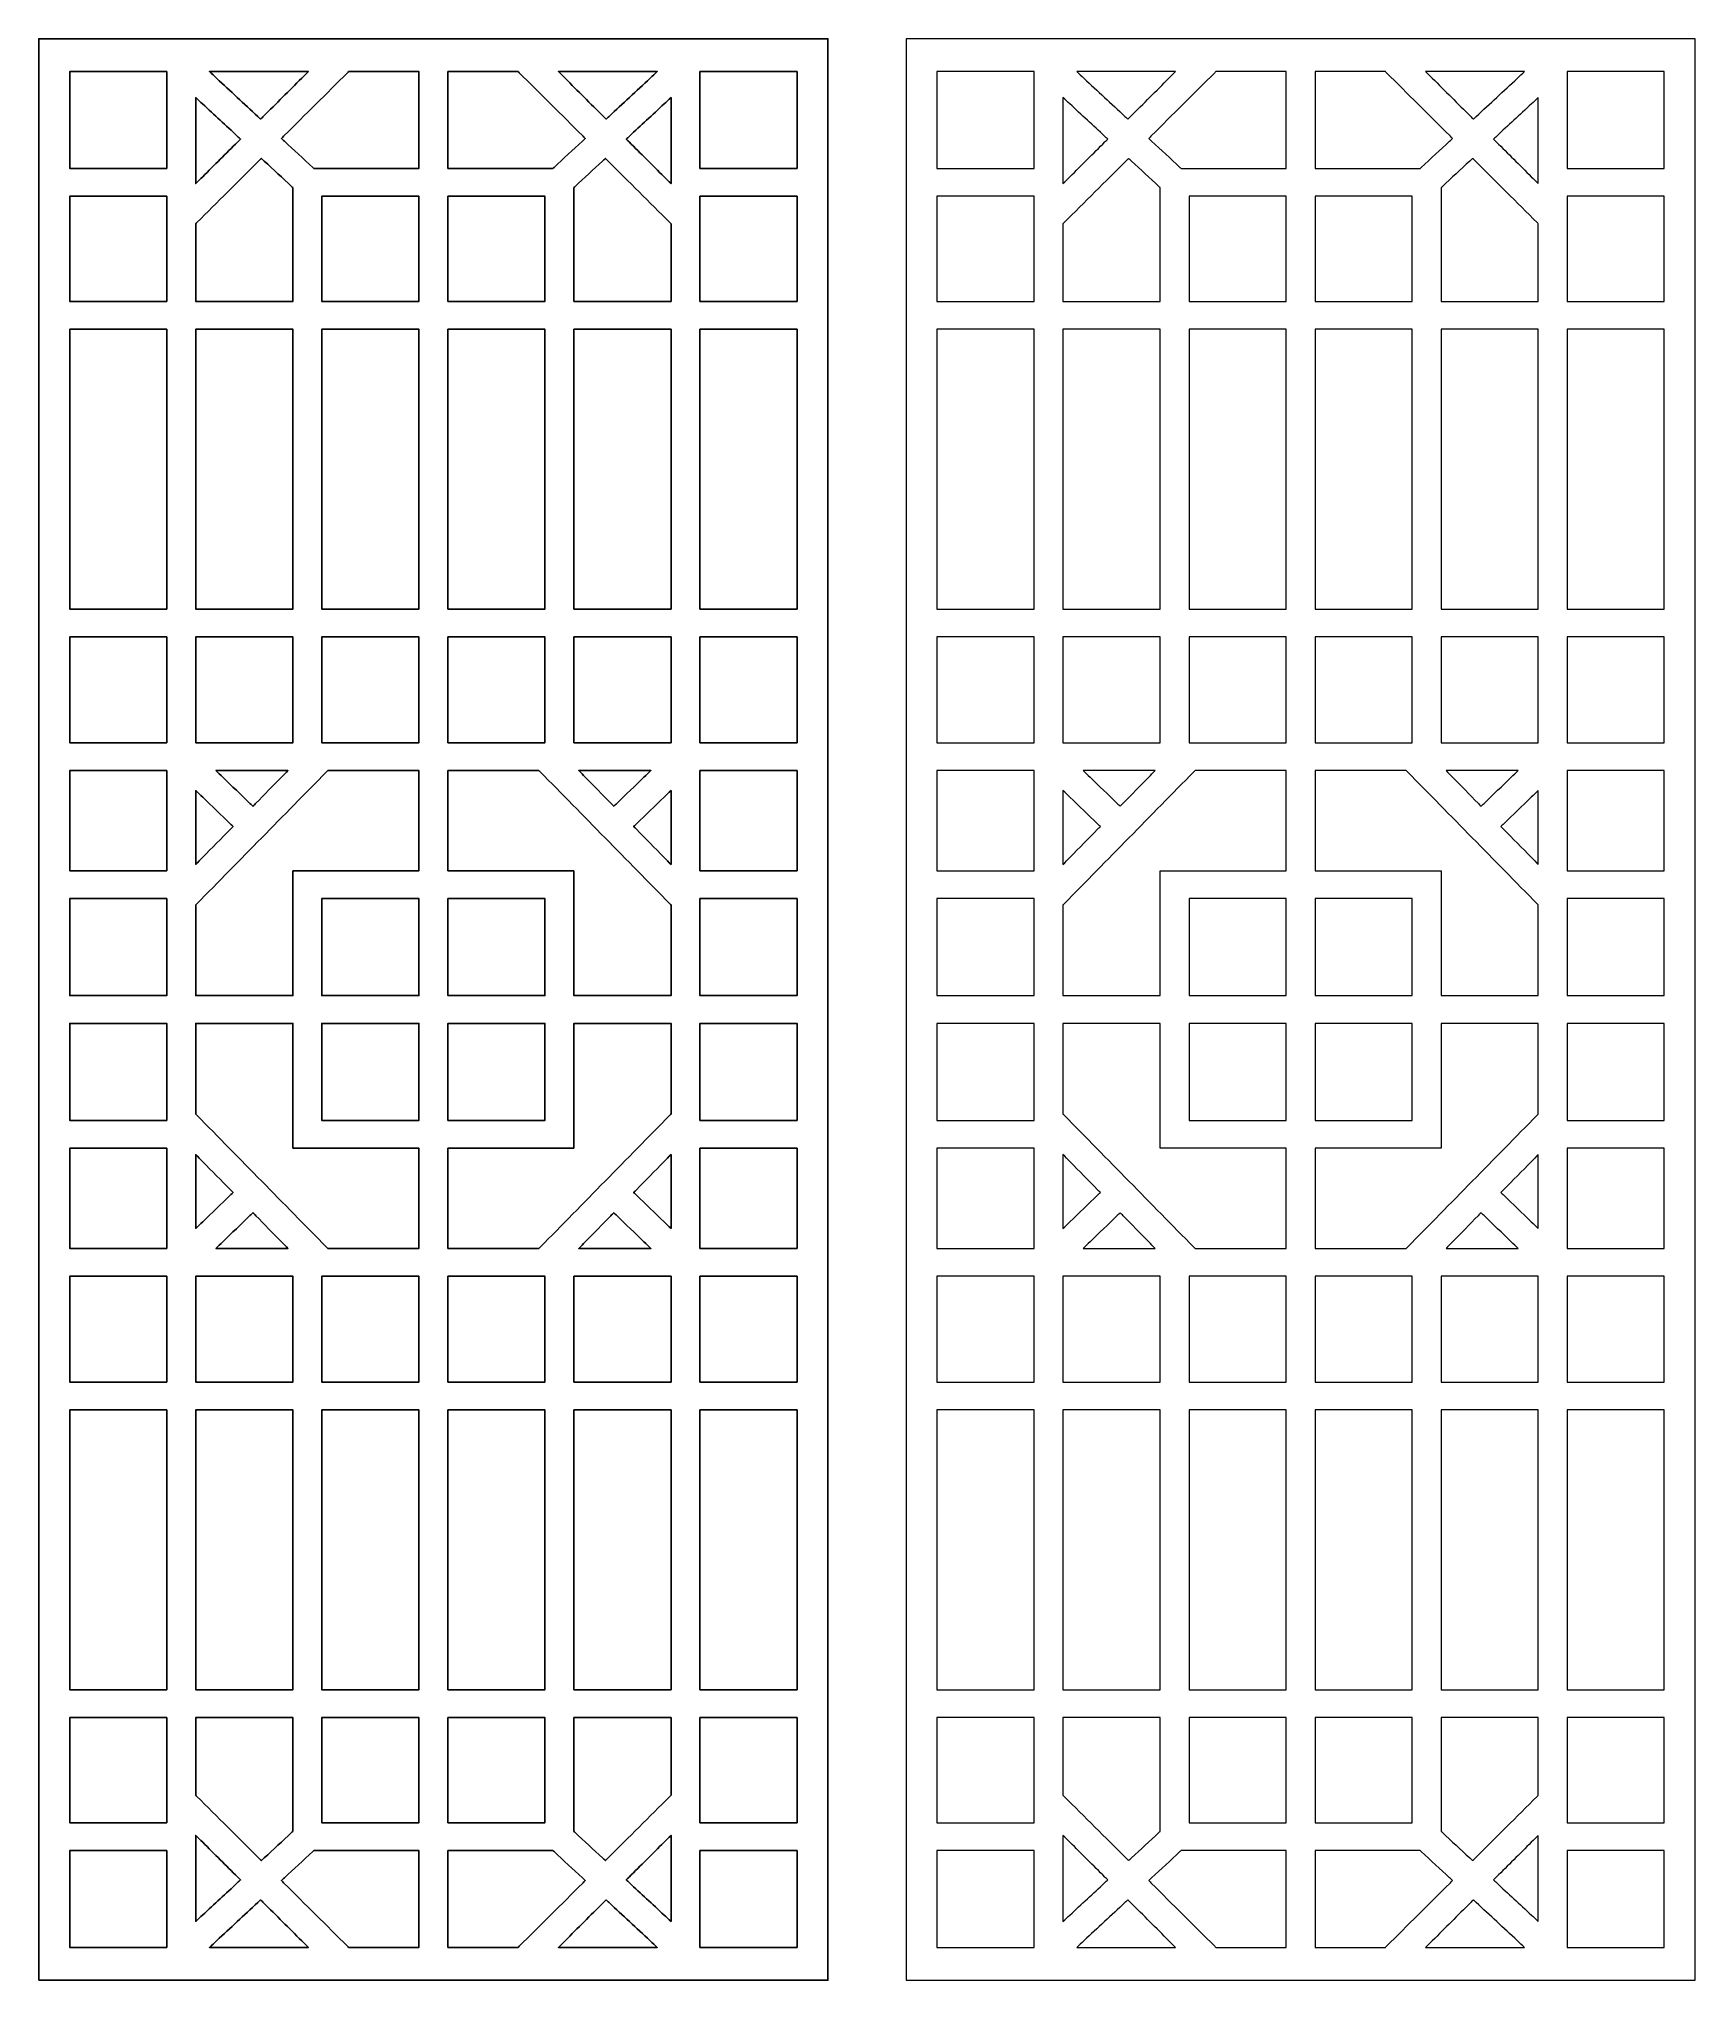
# Model space of a CAD drawing. Header units: centimetres. Extents: x -10 to 9.9, y -11.3 to 12.
import ezdxf

# ---------------------------------------------------------------- set-up
doc = ezdxf.new("R2010")
doc.units = ezdxf.units.CM
doc.header["$MEASUREMENT"] = 0
doc.layers.add('layer 1', color=7, linetype='Continuous')

msp = doc.modelspace()

# ---------------------------------------------------------------- linework, layer by layer
at = {"layer": 'layer 1', "color": 177}
msp.add_open_spline([(-9.99507, -11.30885), (-9.99507, -3.5515), (-9.99507, 4.20584), (-9.99507, 11.96319), (-9.99507, 11.96319), (-6.8403, 11.96319), (-3.6855, 11.96319), (-0.5307, 11.96319), (-0.5307, 11.96319), (-0.5307, 4.20584), (-0.5307, -3.5515), (-0.5307, -11.30885), (-0.5307, -11.30885), (-3.6855, -11.30885), (-6.8403, -11.30885), (-9.99507, -11.30885)], degree=3, knots=[0, 0, 0, 0, 0.2, 0.2, 0.2, 0.2, 0.4, 0.4, 0.4, 0.4, 0.6, 0.6, 0.6, 0.6, 1, 1, 1, 1], dxfattribs=at)
at = {"layer": 'layer 1', "color": 242, "lineweight": 9}
for points, knots in [([(0.40653, -11.30885), (0.40653, -3.5515), (0.40653, 4.20584), (0.40653, 11.96319), (0.40653, 11.96319), (3.5613, 11.96319), (6.7161, 11.96319), (9.8709, 11.96319), (9.8709, 11.96319), (9.8709, 4.20584), (9.8709, -3.5515), (9.8709, -11.30885), (9.8709, -11.30885), (6.7161, -11.30885), (3.5613, -11.30885), (0.40653, -11.30885)], [0, 0, 0, 0, 0.2, 0.2, 0.2, 0.2, 0.4, 0.4, 0.4, 0.4, 0.6, 0.6, 0.6, 0.6, 1, 1, 1, 1]), ([(0.82543, 11.57042), (1.18117, 11.57042), (1.53691, 11.57042), (1.89263, 11.57042), (1.89263, 11.57042), (1.90888, 11.57042), (1.92513, 11.57042), (1.94139, 11.57042), (1.94139, 11.57042), (1.94139, 11.55483), (1.94139, 11.5392), (1.94139, 11.52361), (1.94139, 11.52361), (1.94139, 11.1676), (1.94139, 10.81161), (1.94139, 10.4556), (1.94139, 10.4556), (1.94139, 10.43998), (1.94139, 10.42438), (1.94139, 10.40879), (1.94139, 10.40879), (1.92513, 10.40879), (1.90888, 10.40879), (1.89263, 10.40879), (1.89263, 10.40879), (1.53691, 10.40879), (1.18117, 10.40879), (0.82543, 10.40879), (0.82543, 10.40879), (0.8092, 10.40879), (0.79295, 10.40879), (0.77669, 10.40879), (0.77669, 10.40879), (0.77669, 10.42438), (0.77669, 10.43998), (0.77669, 10.4556), (0.77669, 10.4556), (0.77669, 10.81161), (0.77669, 11.1676), (0.77669, 11.52361), (0.77669, 11.52361), (0.77669, 11.5392), (0.77669, 11.55483), (0.77669, 11.57042), (0.77669, 11.57042), (0.79295, 11.57042), (0.8092, 11.57042), (0.82543, 11.57042)], [0, 0, 0, 0, 0.07692308, 0.07692308, 0.07692308, 0.07692308, 0.15384615, 0.15384615, 0.15384615, 0.15384615, 0.23076923, 0.23076923, 0.23076923, 0.23076923, 0.30769231, 0.30769231, 0.30769231, 0.30769231, 0.38461538, 0.38461538, 0.38461538, 0.38461538, 0.46153846, 0.46153846, 0.46153846, 0.46153846, 0.53846154, 0.53846154, 0.53846154, 0.53846154, 0.61538462, 0.61538462, 0.61538462, 0.61538462, 0.69230769, 0.69230769, 0.69230769, 0.69230769, 0.76923077, 0.76923077, 0.76923077, 0.76923077, 0.84615385, 0.84615385, 0.84615385, 0.84615385, 1, 1, 1, 1]), ([(2.57335, 11.57042), (2.89049, 11.57042), (3.2076, 11.57042), (3.52474, 11.57042), (3.52474, 11.57042), (3.56301, 11.57042), (3.60132, 11.57042), (3.63962, 11.57042), (3.63962, 11.57042), (3.613, 11.54399), (3.58638, 11.51753), (3.5598, 11.49108), (3.5598, 11.49108), (3.40676, 11.33894), (3.25374, 11.1868), (3.1007, 11.03464), (3.1007, 11.03464), (3.08944, 11.02343), (3.07814, 11.0122), (3.06684, 11.00099), (3.06684, 11.00099), (3.05516, 11.01182), (3.04347, 11.02266), (3.03178, 11.03349), (3.03178, 11.03349), (2.86769, 11.18563), (2.70359, 11.33779), (2.53949, 11.48993), (2.53949, 11.48993), (2.51056, 11.51676), (2.4816, 11.54359), (2.45267, 11.57042), (2.45267, 11.57042), (2.49289, 11.57042), (2.53312, 11.57042), (2.57335, 11.57042)], [0, 0, 0, 0, 0.1, 0.1, 0.1, 0.1, 0.2, 0.2, 0.2, 0.2, 0.3, 0.3, 0.3, 0.3, 0.4, 0.4, 0.4, 0.4, 0.5, 0.5, 0.5, 0.5, 0.6, 0.6, 0.6, 0.6, 0.7, 0.7, 0.7, 0.7, 0.8, 0.8, 0.8, 0.8, 1, 1, 1, 1]), ([(4.96514, 11.52361), (4.96514, 11.1676), (4.96514, 10.81161), (4.96514, 10.4556), (4.96514, 10.4556), (4.96514, 10.43998), (4.96514, 10.42438), (4.96514, 10.40879), (4.96514, 10.40879), (4.94888, 10.40879), (4.93263, 10.40879), (4.91638, 10.40879), (4.91638, 10.40879), (4.56063, 10.40879), (4.20489, 10.40879), (3.84917, 10.40879), (3.84917, 10.40879), (3.80786, 10.40879), (3.76656, 10.40879), (3.72528, 10.40879), (3.72528, 10.40879), (3.7187, 10.40879), (3.71215, 10.40879), (3.70557, 10.40879), (3.70557, 10.40879), (3.70085, 10.41315), (3.69613, 10.41754), (3.69139, 10.42192), (3.69139, 10.42192), (3.57815, 10.52692), (3.46489, 10.63192), (3.35166, 10.73692), (3.35166, 10.73692), (3.33997, 10.74776), (3.32825, 10.75859), (3.31656, 10.76945), (3.31656, 10.76945), (3.32786, 10.78069), (3.33916, 10.7919), (3.35045, 10.80313), (3.35045, 10.80313), (3.60291, 11.05414), (3.85536, 11.30513), (4.10782, 11.55614), (4.10782, 11.55614), (4.1126, 11.5609), (4.1174, 11.56566), (4.12221, 11.57042), (4.12221, 11.57042), (4.12909, 11.57042), (4.136, 11.57042), (4.14288, 11.57042), (4.14288, 11.57042), (4.40071, 11.57042), (4.65854, 11.57042), (4.91638, 11.57042), (4.91638, 11.57042), (4.93263, 11.57042), (4.94888, 11.57042), (4.96514, 11.57042), (4.96514, 11.57042), (4.96514, 11.55483), (4.96514, 11.5392), (4.96514, 11.52361)], [0, 0, 0, 0, 0.05882353, 0.05882353, 0.05882353, 0.05882353, 0.11764706, 0.11764706, 0.11764706, 0.11764706, 0.17647059, 0.17647059, 0.17647059, 0.17647059, 0.23529412, 0.23529412, 0.23529412, 0.23529412, 0.29411765, 0.29411765, 0.29411765, 0.29411765, 0.35294118, 0.35294118, 0.35294118, 0.35294118, 0.41176471, 0.41176471, 0.41176471, 0.41176471, 0.47058824, 0.47058824, 0.47058824, 0.47058824, 0.52941176, 0.52941176, 0.52941176, 0.52941176, 0.58823529, 0.58823529, 0.58823529, 0.58823529, 0.64705882, 0.64705882, 0.64705882, 0.64705882, 0.70588235, 0.70588235, 0.70588235, 0.70588235, 0.76470588, 0.76470588, 0.76470588, 0.76470588, 0.82352941, 0.82352941, 0.82352941, 0.82352941, 0.88235294, 0.88235294, 0.88235294, 0.88235294, 1, 1, 1, 1]), ([(5.31229, 10.4556), (5.31229, 10.81161), (5.31229, 11.1676), (5.31229, 11.52361), (5.31229, 11.52361), (5.31229, 11.5392), (5.31229, 11.55483), (5.31229, 11.57042), (5.31229, 11.57042), (5.32854, 11.57042), (5.3448, 11.57042), (5.36102, 11.57042), (5.36102, 11.57042), (5.61885, 11.57042), (5.87668, 11.57042), (6.13452, 11.57042), (6.13452, 11.57042), (6.14143, 11.57042), (6.14831, 11.57042), (6.15522, 11.57042), (6.15522, 11.57042), (6.15999, 11.56566), (6.1648, 11.5609), (6.16958, 11.55614), (6.16958, 11.55614), (6.42206, 11.30513), (6.67449, 11.05414), (6.92697, 10.80313), (6.92697, 10.80313), (6.93827, 10.7919), (6.94953, 10.78069), (6.96083, 10.76945), (6.96083, 10.76945), (6.94914, 10.75859), (6.93746, 10.74776), (6.92577, 10.73692), (6.92577, 10.73692), (6.81251, 10.63192), (6.69927, 10.52692), (6.58601, 10.42192), (6.58601, 10.42192), (6.58129, 10.41754), (6.57655, 10.41315), (6.57183, 10.40879), (6.57183, 10.40879), (6.56528, 10.40879), (6.5587, 10.40879), (6.55215, 10.40879), (6.55215, 10.40879), (6.51084, 10.40879), (6.46953, 10.40879), (6.42822, 10.40879), (6.42822, 10.40879), (6.07251, 10.40879), (5.71676, 10.40879), (5.36102, 10.40879), (5.36102, 10.40879), (5.3448, 10.40879), (5.32854, 10.40879), (5.31229, 10.40879), (5.31229, 10.40879), (5.31229, 10.42438), (5.31229, 10.43998), (5.31229, 10.4556)], [0, 0, 0, 0, 0.05882353, 0.05882353, 0.05882353, 0.05882353, 0.11764706, 0.11764706, 0.11764706, 0.11764706, 0.17647059, 0.17647059, 0.17647059, 0.17647059, 0.23529412, 0.23529412, 0.23529412, 0.23529412, 0.29411765, 0.29411765, 0.29411765, 0.29411765, 0.35294118, 0.35294118, 0.35294118, 0.35294118, 0.41176471, 0.41176471, 0.41176471, 0.41176471, 0.47058824, 0.47058824, 0.47058824, 0.47058824, 0.52941176, 0.52941176, 0.52941176, 0.52941176, 0.58823529, 0.58823529, 0.58823529, 0.58823529, 0.64705882, 0.64705882, 0.64705882, 0.64705882, 0.70588235, 0.70588235, 0.70588235, 0.70588235, 0.76470588, 0.76470588, 0.76470588, 0.76470588, 0.82352941, 0.82352941, 0.82352941, 0.82352941, 0.88235294, 0.88235294, 0.88235294, 0.88235294, 1, 1, 1, 1]), ([(7.7379, 11.48993), (7.57381, 11.33779), (7.40971, 11.18563), (7.24564, 11.03349), (7.24564, 11.03349), (7.23393, 11.02266), (7.22224, 11.01182), (7.21055, 11.00099), (7.21055, 11.00099), (7.19929, 11.0122), (7.18799, 11.02343), (7.17669, 11.03464), (7.17669, 11.03464), (7.02365, 11.1868), (6.87064, 11.33894), (6.7176, 11.49108), (6.7176, 11.49108), (6.69101, 11.51753), (6.66439, 11.54399), (6.6378, 11.57042), (6.6378, 11.57042), (6.67608, 11.57042), (6.71438, 11.57042), (6.75269, 11.57042), (6.75269, 11.57042), (7.0698, 11.57042), (7.38691, 11.57042), (7.70404, 11.57042), (7.70404, 11.57042), (7.74427, 11.57042), (7.7845, 11.57042), (7.82473, 11.57042), (7.82473, 11.57042), (7.7958, 11.54359), (7.76684, 11.51676), (7.7379, 11.48993)], [0, 0, 0, 0, 0.1, 0.1, 0.1, 0.1, 0.2, 0.2, 0.2, 0.2, 0.3, 0.3, 0.3, 0.3, 0.4, 0.4, 0.4, 0.4, 0.5, 0.5, 0.5, 0.5, 0.6, 0.6, 0.6, 0.6, 0.7, 0.7, 0.7, 0.7, 0.8, 0.8, 0.8, 0.8, 1, 1, 1, 1]), ([(9.45197, 10.40879), (9.09623, 10.40879), (8.74051, 10.40879), (8.38477, 10.40879), (8.38477, 10.40879), (8.36851, 10.40879), (8.35226, 10.40879), (8.33601, 10.40879), (8.33601, 10.40879), (8.33601, 10.42438), (8.33601, 10.43998), (8.33601, 10.4556), (8.33601, 10.4556), (8.33601, 10.81161), (8.33601, 11.1676), (8.33601, 11.52361), (8.33601, 11.52361), (8.33601, 11.5392), (8.33601, 11.55483), (8.33601, 11.57042), (8.33601, 11.57042), (8.35226, 11.57042), (8.36851, 11.57042), (8.38477, 11.57042), (8.38477, 11.57042), (8.74051, 11.57042), (9.09623, 11.57042), (9.45197, 11.57042), (9.45197, 11.57042), (9.46822, 11.57042), (9.48448, 11.57042), (9.50073, 11.57042), (9.50073, 11.57042), (9.50073, 11.55483), (9.50073, 11.5392), (9.50073, 11.52361), (9.50073, 11.52361), (9.50073, 11.1676), (9.50073, 10.81161), (9.50073, 10.4556), (9.50073, 10.4556), (9.50073, 10.43998), (9.50073, 10.42438), (9.50073, 10.40879), (9.50073, 10.40879), (9.48448, 10.40879), (9.46822, 10.40879), (9.45197, 10.40879)], [0, 0, 0, 0, 0.07692308, 0.07692308, 0.07692308, 0.07692308, 0.15384615, 0.15384615, 0.15384615, 0.15384615, 0.23076923, 0.23076923, 0.23076923, 0.23076923, 0.30769231, 0.30769231, 0.30769231, 0.30769231, 0.38461538, 0.38461538, 0.38461538, 0.38461538, 0.46153846, 0.46153846, 0.46153846, 0.46153846, 0.53846154, 0.53846154, 0.53846154, 0.53846154, 0.61538462, 0.61538462, 0.61538462, 0.61538462, 0.69230769, 0.69230769, 0.69230769, 0.69230769, 0.76923077, 0.76923077, 0.76923077, 0.76923077, 0.84615385, 0.84615385, 0.84615385, 0.84615385, 1, 1, 1, 1]), ([(2.28854, 10.34303), (2.28854, 10.61167), (2.28854, 10.88034), (2.28854, 11.14898), (2.28854, 11.14898), (2.28854, 11.18573), (2.28854, 11.22249), (2.28854, 11.25925), (2.28854, 11.25925), (2.31609, 11.23373), (2.34364, 11.20818), (2.37116, 11.18266), (2.37116, 11.18266), (2.51098, 11.05302), (2.6508, 10.92338), (2.79062, 10.79374), (2.79062, 10.79374), (2.80231, 10.78291), (2.814, 10.77207), (2.82569, 10.76121), (2.82569, 10.76121), (2.81442, 10.75), (2.80312, 10.73877), (2.79183, 10.72753), (2.79183, 10.72753), (2.652, 10.58853), (2.51218, 10.44953), (2.37236, 10.3105), (2.37236, 10.3105), (2.34442, 10.28273), (2.31648, 10.25494), (2.28854, 10.22717), (2.28854, 10.22717), (2.28854, 10.2658), (2.28854, 10.30443), (2.28854, 10.34303)], [0, 0, 0, 0, 0.1, 0.1, 0.1, 0.1, 0.2, 0.2, 0.2, 0.2, 0.3, 0.3, 0.3, 0.3, 0.4, 0.4, 0.4, 0.4, 0.5, 0.5, 0.5, 0.5, 0.6, 0.6, 0.6, 0.6, 0.7, 0.7, 0.7, 0.7, 0.8, 0.8, 0.8, 0.8, 1, 1, 1, 1]), ([(7.90504, 10.3105), (7.76521, 10.44953), (7.62539, 10.58853), (7.48557, 10.72753), (7.48557, 10.72753), (7.4743, 10.73877), (7.46301, 10.75), (7.45171, 10.76121), (7.45171, 10.76121), (7.4634, 10.77207), (7.47508, 10.78291), (7.4868, 10.79374), (7.4868, 10.79374), (7.62662, 10.92338), (7.76641, 11.05302), (7.90624, 11.18266), (7.90624, 11.18266), (7.93379, 11.20818), (7.96131, 11.23373), (7.98886, 11.25925), (7.98886, 11.25925), (7.98886, 11.22249), (7.98886, 11.18573), (7.98886, 11.14898), (7.98886, 11.14898), (7.98886, 10.88034), (7.98886, 10.61167), (7.98886, 10.34303), (7.98886, 10.34303), (7.98886, 10.30443), (7.98886, 10.2658), (7.98886, 10.22717), (7.98886, 10.22717), (7.96092, 10.25494), (7.93298, 10.28273), (7.90504, 10.3105)], [0, 0, 0, 0, 0.1, 0.1, 0.1, 0.1, 0.2, 0.2, 0.2, 0.2, 0.3, 0.3, 0.3, 0.3, 0.4, 0.4, 0.4, 0.4, 0.5, 0.5, 0.5, 0.5, 0.6, 0.6, 0.6, 0.6, 0.7, 0.7, 0.7, 0.7, 0.8, 0.8, 0.8, 0.8, 1, 1, 1, 1]), ([(3.45326, 10.15949), (3.45326, 9.72705), (3.45326, 9.29458), (3.45326, 8.86214), (3.45326, 8.86214), (3.45326, 8.84655), (3.45326, 8.83093), (3.45326, 8.81533), (3.45326, 8.81533), (3.43701, 8.81533), (3.42076, 8.81533), (3.4045, 8.81533), (3.4045, 8.81533), (3.04876, 8.81533), (2.69304, 8.81533), (2.3373, 8.81533), (2.3373, 8.81533), (2.32105, 8.81533), (2.30479, 8.81533), (2.28854, 8.81533), (2.28854, 8.81533), (2.28854, 8.83093), (2.28854, 8.84655), (2.28854, 8.86214), (2.28854, 8.86214), (2.28854, 9.1509), (2.28854, 9.43968), (2.28854, 9.72844), (2.28854, 9.72844), (2.28854, 9.73475), (2.28854, 9.74107), (2.28854, 9.74738), (2.28854, 9.74738), (2.29311, 9.7519), (2.29767, 9.75645), (2.30224, 9.76097), (2.30224, 9.76097), (2.54866, 10.00599), (2.7951, 10.25101), (3.04155, 10.49602), (3.04155, 10.49602), (3.05284, 10.50726), (3.06411, 10.51847), (3.07541, 10.52971), (3.07541, 10.52971), (3.08709, 10.51884), (3.09878, 10.50801), (3.1105, 10.49718), (3.1105, 10.49718), (3.21977, 10.39584), (3.32906, 10.29451), (3.43836, 10.19317), (3.43836, 10.19317), (3.44332, 10.18857), (3.44831, 10.18397), (3.45326, 10.17937), (3.45326, 10.17937), (3.45326, 10.17273), (3.45326, 10.16612), (3.45326, 10.15949)], [0, 0, 0, 0, 0.0625, 0.0625, 0.0625, 0.0625, 0.125, 0.125, 0.125, 0.125, 0.1875, 0.1875, 0.1875, 0.1875, 0.25, 0.25, 0.25, 0.25, 0.3125, 0.3125, 0.3125, 0.3125, 0.375, 0.375, 0.375, 0.375, 0.4375, 0.4375, 0.4375, 0.4375, 0.5, 0.5, 0.5, 0.5, 0.5625, 0.5625, 0.5625, 0.5625, 0.625, 0.625, 0.625, 0.625, 0.6875, 0.6875, 0.6875, 0.6875, 0.75, 0.75, 0.75, 0.75, 0.8125, 0.8125, 0.8125, 0.8125, 0.875, 0.875, 0.875, 0.875, 1, 1, 1, 1]), ([(6.83903, 10.19317), (6.94833, 10.29451), (7.05763, 10.39584), (7.16693, 10.49718), (7.16693, 10.49718), (7.17862, 10.50801), (7.1903, 10.51884), (7.20199, 10.52971), (7.20199, 10.52971), (7.21329, 10.51847), (7.22458, 10.50726), (7.23585, 10.49602), (7.23585, 10.49602), (7.48229, 10.25101), (7.72874, 10.00599), (7.97516, 9.76097), (7.97516, 9.76097), (7.97972, 9.75645), (7.98429, 9.7519), (7.98886, 9.74738), (7.98886, 9.74738), (7.98886, 9.74107), (7.98886, 9.73475), (7.98886, 9.72844), (7.98886, 9.72844), (7.98886, 9.43968), (7.98886, 9.1509), (7.98886, 8.86214), (7.98886, 8.86214), (7.98886, 8.84655), (7.98886, 8.83093), (7.98886, 8.81533), (7.98886, 8.81533), (7.9726, 8.81533), (7.95635, 8.81533), (7.9401, 8.81533), (7.9401, 8.81533), (7.58438, 8.81533), (7.22864, 8.81533), (6.87289, 8.81533), (6.87289, 8.81533), (6.85664, 8.81533), (6.84039, 8.81533), (6.82413, 8.81533), (6.82413, 8.81533), (6.82413, 8.83093), (6.82413, 8.84655), (6.82413, 8.86214), (6.82413, 8.86214), (6.82413, 9.29458), (6.82413, 9.72705), (6.82413, 10.15949), (6.82413, 10.15949), (6.82413, 10.16612), (6.82413, 10.17273), (6.82413, 10.17937), (6.82413, 10.17937), (6.82912, 10.18397), (6.83408, 10.18857), (6.83903, 10.19317)], [0, 0, 0, 0, 0.0625, 0.0625, 0.0625, 0.0625, 0.125, 0.125, 0.125, 0.125, 0.1875, 0.1875, 0.1875, 0.1875, 0.25, 0.25, 0.25, 0.25, 0.3125, 0.3125, 0.3125, 0.3125, 0.375, 0.375, 0.375, 0.375, 0.4375, 0.4375, 0.4375, 0.4375, 0.5, 0.5, 0.5, 0.5, 0.5625, 0.5625, 0.5625, 0.5625, 0.625, 0.625, 0.625, 0.625, 0.6875, 0.6875, 0.6875, 0.6875, 0.75, 0.75, 0.75, 0.75, 0.8125, 0.8125, 0.8125, 0.8125, 0.875, 0.875, 0.875, 0.875, 1, 1, 1, 1]), ([(0.82543, 10.07549), (1.18117, 10.07549), (1.53691, 10.07549), (1.89263, 10.07549), (1.89263, 10.07549), (1.90888, 10.07549), (1.92513, 10.07549), (1.94139, 10.07549), (1.94139, 10.07549), (1.94139, 10.05987), (1.94139, 10.04427), (1.94139, 10.02867), (1.94139, 10.02867), (1.94139, 9.63981), (1.94139, 9.25098), (1.94139, 8.86214), (1.94139, 8.86214), (1.94139, 8.84655), (1.94139, 8.83093), (1.94139, 8.81533), (1.94139, 8.81533), (1.92513, 8.81533), (1.90888, 8.81533), (1.89263, 8.81533), (1.89263, 8.81533), (1.53691, 8.81533), (1.18117, 8.81533), (0.82543, 8.81533), (0.82543, 8.81533), (0.8092, 8.81533), (0.79295, 8.81533), (0.77669, 8.81533), (0.77669, 8.81533), (0.77669, 8.83093), (0.77669, 8.84655), (0.77669, 8.86214), (0.77669, 8.86214), (0.77669, 9.25098), (0.77669, 9.63981), (0.77669, 10.02867), (0.77669, 10.02867), (0.77669, 10.04427), (0.77669, 10.05987), (0.77669, 10.07549), (0.77669, 10.07549), (0.79295, 10.07549), (0.8092, 10.07549), (0.82543, 10.07549)], [0, 0, 0, 0, 0.07692308, 0.07692308, 0.07692308, 0.07692308, 0.15384615, 0.15384615, 0.15384615, 0.15384615, 0.23076923, 0.23076923, 0.23076923, 0.23076923, 0.30769231, 0.30769231, 0.30769231, 0.30769231, 0.38461538, 0.38461538, 0.38461538, 0.38461538, 0.46153846, 0.46153846, 0.46153846, 0.46153846, 0.53846154, 0.53846154, 0.53846154, 0.53846154, 0.61538462, 0.61538462, 0.61538462, 0.61538462, 0.69230769, 0.69230769, 0.69230769, 0.69230769, 0.76923077, 0.76923077, 0.76923077, 0.76923077, 0.84615385, 0.84615385, 0.84615385, 0.84615385, 1, 1, 1, 1]), ([(4.96514, 10.02867), (4.96514, 9.63981), (4.96514, 9.25098), (4.96514, 8.86214), (4.96514, 8.86214), (4.96514, 8.84655), (4.96514, 8.83093), (4.96514, 8.81533), (4.96514, 8.81533), (4.94888, 8.81533), (4.93263, 8.81533), (4.91638, 8.81533), (4.91638, 8.81533), (4.56063, 8.81533), (4.20489, 8.81533), (3.84917, 8.81533), (3.84917, 8.81533), (3.83292, 8.81533), (3.81667, 8.81533), (3.80041, 8.81533), (3.80041, 8.81533), (3.80041, 8.83093), (3.80041, 8.84655), (3.80041, 8.86214), (3.80041, 8.86214), (3.80041, 9.25098), (3.80041, 9.63981), (3.80041, 10.02867), (3.80041, 10.02867), (3.80041, 10.04427), (3.80041, 10.05987), (3.80041, 10.07549), (3.80041, 10.07549), (3.81667, 10.07549), (3.83292, 10.07549), (3.84917, 10.07549), (3.84917, 10.07549), (4.20489, 10.07549), (4.56063, 10.07549), (4.91638, 10.07549), (4.91638, 10.07549), (4.93263, 10.07549), (4.94888, 10.07549), (4.96514, 10.07549), (4.96514, 10.07549), (4.96514, 10.05987), (4.96514, 10.04427), (4.96514, 10.02867)], [0, 0, 0, 0, 0.07692308, 0.07692308, 0.07692308, 0.07692308, 0.15384615, 0.15384615, 0.15384615, 0.15384615, 0.23076923, 0.23076923, 0.23076923, 0.23076923, 0.30769231, 0.30769231, 0.30769231, 0.30769231, 0.38461538, 0.38461538, 0.38461538, 0.38461538, 0.46153846, 0.46153846, 0.46153846, 0.46153846, 0.53846154, 0.53846154, 0.53846154, 0.53846154, 0.61538462, 0.61538462, 0.61538462, 0.61538462, 0.69230769, 0.69230769, 0.69230769, 0.69230769, 0.76923077, 0.76923077, 0.76923077, 0.76923077, 0.84615385, 0.84615385, 0.84615385, 0.84615385, 1, 1, 1, 1]), ([(5.31229, 8.86214), (5.31229, 9.25098), (5.31229, 9.63981), (5.31229, 10.02867), (5.31229, 10.02867), (5.31229, 10.04427), (5.31229, 10.05987), (5.31229, 10.07549), (5.31229, 10.07549), (5.32854, 10.07549), (5.3448, 10.07549), (5.36102, 10.07549), (5.36102, 10.07549), (5.71676, 10.07549), (6.07251, 10.07549), (6.42822, 10.07549), (6.42822, 10.07549), (6.44447, 10.07549), (6.46073, 10.07549), (6.47698, 10.07549), (6.47698, 10.07549), (6.47698, 10.05987), (6.47698, 10.04427), (6.47698, 10.02867), (6.47698, 10.02867), (6.47698, 9.63981), (6.47698, 9.25098), (6.47698, 8.86214), (6.47698, 8.86214), (6.47698, 8.84655), (6.47698, 8.83093), (6.47698, 8.81533), (6.47698, 8.81533), (6.46073, 8.81533), (6.44447, 8.81533), (6.42822, 8.81533), (6.42822, 8.81533), (6.07251, 8.81533), (5.71676, 8.81533), (5.36102, 8.81533), (5.36102, 8.81533), (5.3448, 8.81533), (5.32854, 8.81533), (5.31229, 8.81533), (5.31229, 8.81533), (5.31229, 8.83093), (5.31229, 8.84655), (5.31229, 8.86214)], [0, 0, 0, 0, 0.07692308, 0.07692308, 0.07692308, 0.07692308, 0.15384615, 0.15384615, 0.15384615, 0.15384615, 0.23076923, 0.23076923, 0.23076923, 0.23076923, 0.30769231, 0.30769231, 0.30769231, 0.30769231, 0.38461538, 0.38461538, 0.38461538, 0.38461538, 0.46153846, 0.46153846, 0.46153846, 0.46153846, 0.53846154, 0.53846154, 0.53846154, 0.53846154, 0.61538462, 0.61538462, 0.61538462, 0.61538462, 0.69230769, 0.69230769, 0.69230769, 0.69230769, 0.76923077, 0.76923077, 0.76923077, 0.76923077, 0.84615385, 0.84615385, 0.84615385, 0.84615385, 1, 1, 1, 1]), ([(9.45197, 8.81533), (9.09623, 8.81533), (8.74051, 8.81533), (8.38477, 8.81533), (8.38477, 8.81533), (8.36851, 8.81533), (8.35226, 8.81533), (8.33601, 8.81533), (8.33601, 8.81533), (8.33601, 8.83093), (8.33601, 8.84655), (8.33601, 8.86214), (8.33601, 8.86214), (8.33601, 9.25098), (8.33601, 9.63981), (8.33601, 10.02867), (8.33601, 10.02867), (8.33601, 10.04427), (8.33601, 10.05987), (8.33601, 10.07549), (8.33601, 10.07549), (8.35226, 10.07549), (8.36851, 10.07549), (8.38477, 10.07549), (8.38477, 10.07549), (8.74051, 10.07549), (9.09623, 10.07549), (9.45197, 10.07549), (9.45197, 10.07549), (9.46822, 10.07549), (9.48448, 10.07549), (9.50073, 10.07549), (9.50073, 10.07549), (9.50073, 10.05987), (9.50073, 10.04427), (9.50073, 10.02867), (9.50073, 10.02867), (9.50073, 9.63981), (9.50073, 9.25098), (9.50073, 8.86214), (9.50073, 8.86214), (9.50073, 8.84655), (9.50073, 8.83093), (9.50073, 8.81533), (9.50073, 8.81533), (9.48448, 8.81533), (9.46822, 8.81533), (9.45197, 8.81533)], [0, 0, 0, 0, 0.07692308, 0.07692308, 0.07692308, 0.07692308, 0.15384615, 0.15384615, 0.15384615, 0.15384615, 0.23076923, 0.23076923, 0.23076923, 0.23076923, 0.30769231, 0.30769231, 0.30769231, 0.30769231, 0.38461538, 0.38461538, 0.38461538, 0.38461538, 0.46153846, 0.46153846, 0.46153846, 0.46153846, 0.53846154, 0.53846154, 0.53846154, 0.53846154, 0.61538462, 0.61538462, 0.61538462, 0.61538462, 0.69230769, 0.69230769, 0.69230769, 0.69230769, 0.76923077, 0.76923077, 0.76923077, 0.76923077, 0.84615385, 0.84615385, 0.84615385, 0.84615385, 1, 1, 1, 1]), ([(0.82543, 8.48203), (1.18117, 8.48203), (1.53691, 8.48203), (1.89263, 8.48203), (1.89263, 8.48203), (1.90888, 8.48203), (1.92513, 8.48203), (1.94139, 8.48203), (1.94139, 8.48203), (1.94139, 8.46644), (1.94139, 8.45084), (1.94139, 8.43522), (1.94139, 8.43522), (1.94139, 7.3479), (1.94139, 6.26055), (1.94139, 5.17323), (1.94139, 5.17323), (1.94139, 5.15764), (1.94139, 5.14201), (1.94139, 5.12642), (1.94139, 5.12642), (1.92513, 5.12642), (1.90888, 5.12642), (1.89263, 5.12642), (1.89263, 5.12642), (1.53691, 5.12642), (1.18117, 5.12642), (0.82543, 5.12642), (0.82543, 5.12642), (0.8092, 5.12642), (0.79295, 5.12642), (0.77669, 5.12642), (0.77669, 5.12642), (0.77669, 5.14201), (0.77669, 5.15764), (0.77669, 5.17323), (0.77669, 5.17323), (0.77669, 6.26055), (0.77669, 7.3479), (0.77669, 8.43522), (0.77669, 8.43522), (0.77669, 8.45084), (0.77669, 8.46644), (0.77669, 8.48203), (0.77669, 8.48203), (0.79295, 8.48203), (0.8092, 8.48203), (0.82543, 8.48203)], [0, 0, 0, 0, 0.07692308, 0.07692308, 0.07692308, 0.07692308, 0.15384615, 0.15384615, 0.15384615, 0.15384615, 0.23076923, 0.23076923, 0.23076923, 0.23076923, 0.30769231, 0.30769231, 0.30769231, 0.30769231, 0.38461538, 0.38461538, 0.38461538, 0.38461538, 0.46153846, 0.46153846, 0.46153846, 0.46153846, 0.53846154, 0.53846154, 0.53846154, 0.53846154, 0.61538462, 0.61538462, 0.61538462, 0.61538462, 0.69230769, 0.69230769, 0.69230769, 0.69230769, 0.76923077, 0.76923077, 0.76923077, 0.76923077, 0.84615385, 0.84615385, 0.84615385, 0.84615385, 1, 1, 1, 1]), ([(3.4045, 5.12642), (3.04876, 5.12642), (2.69304, 5.12642), (2.3373, 5.12642), (2.3373, 5.12642), (2.32105, 5.12642), (2.30479, 5.12642), (2.28854, 5.12642), (2.28854, 5.12642), (2.28854, 5.14201), (2.28854, 5.15764), (2.28854, 5.17323), (2.28854, 5.17323), (2.28854, 6.26055), (2.28854, 7.3479), (2.28854, 8.43522), (2.28854, 8.43522), (2.28854, 8.45084), (2.28854, 8.46644), (2.28854, 8.48203), (2.28854, 8.48203), (2.30479, 8.48203), (2.32105, 8.48203), (2.3373, 8.48203), (2.3373, 8.48203), (2.69304, 8.48203), (3.04876, 8.48203), (3.4045, 8.48203), (3.4045, 8.48203), (3.42076, 8.48203), (3.43701, 8.48203), (3.45326, 8.48203), (3.45326, 8.48203), (3.45326, 8.46644), (3.45326, 8.45084), (3.45326, 8.43522), (3.45326, 8.43522), (3.45326, 7.3479), (3.45326, 6.26055), (3.45326, 5.17323), (3.45326, 5.17323), (3.45326, 5.15764), (3.45326, 5.14201), (3.45326, 5.12642), (3.45326, 5.12642), (3.43701, 5.12642), (3.42076, 5.12642), (3.4045, 5.12642)], [0, 0, 0, 0, 0.07692308, 0.07692308, 0.07692308, 0.07692308, 0.15384615, 0.15384615, 0.15384615, 0.15384615, 0.23076923, 0.23076923, 0.23076923, 0.23076923, 0.30769231, 0.30769231, 0.30769231, 0.30769231, 0.38461538, 0.38461538, 0.38461538, 0.38461538, 0.46153846, 0.46153846, 0.46153846, 0.46153846, 0.53846154, 0.53846154, 0.53846154, 0.53846154, 0.61538462, 0.61538462, 0.61538462, 0.61538462, 0.69230769, 0.69230769, 0.69230769, 0.69230769, 0.76923077, 0.76923077, 0.76923077, 0.76923077, 0.84615385, 0.84615385, 0.84615385, 0.84615385, 1, 1, 1, 1]), ([(4.96514, 8.43522), (4.96514, 7.3479), (4.96514, 6.26055), (4.96514, 5.17323), (4.96514, 5.17323), (4.96514, 5.15764), (4.96514, 5.14201), (4.96514, 5.12642), (4.96514, 5.12642), (4.94888, 5.12642), (4.93263, 5.12642), (4.91638, 5.12642), (4.91638, 5.12642), (4.56063, 5.12642), (4.20489, 5.12642), (3.84917, 5.12642), (3.84917, 5.12642), (3.83292, 5.12642), (3.81667, 5.12642), (3.80041, 5.12642), (3.80041, 5.12642), (3.80041, 5.14201), (3.80041, 5.15764), (3.80041, 5.17323), (3.80041, 5.17323), (3.80041, 6.26055), (3.80041, 7.3479), (3.80041, 8.43522), (3.80041, 8.43522), (3.80041, 8.45084), (3.80041, 8.46644), (3.80041, 8.48203), (3.80041, 8.48203), (3.81667, 8.48203), (3.83292, 8.48203), (3.84917, 8.48203), (3.84917, 8.48203), (4.20489, 8.48203), (4.56063, 8.48203), (4.91638, 8.48203), (4.91638, 8.48203), (4.93263, 8.48203), (4.94888, 8.48203), (4.96514, 8.48203), (4.96514, 8.48203), (4.96514, 8.46644), (4.96514, 8.45084), (4.96514, 8.43522)], [0, 0, 0, 0, 0.07692308, 0.07692308, 0.07692308, 0.07692308, 0.15384615, 0.15384615, 0.15384615, 0.15384615, 0.23076923, 0.23076923, 0.23076923, 0.23076923, 0.30769231, 0.30769231, 0.30769231, 0.30769231, 0.38461538, 0.38461538, 0.38461538, 0.38461538, 0.46153846, 0.46153846, 0.46153846, 0.46153846, 0.53846154, 0.53846154, 0.53846154, 0.53846154, 0.61538462, 0.61538462, 0.61538462, 0.61538462, 0.69230769, 0.69230769, 0.69230769, 0.69230769, 0.76923077, 0.76923077, 0.76923077, 0.76923077, 0.84615385, 0.84615385, 0.84615385, 0.84615385, 1, 1, 1, 1]), ([(5.31229, 5.17323), (5.31229, 6.26055), (5.31229, 7.3479), (5.31229, 8.43522), (5.31229, 8.43522), (5.31229, 8.45084), (5.31229, 8.46644), (5.31229, 8.48203), (5.31229, 8.48203), (5.32854, 8.48203), (5.3448, 8.48203), (5.36102, 8.48203), (5.36102, 8.48203), (5.71676, 8.48203), (6.07251, 8.48203), (6.42822, 8.48203), (6.42822, 8.48203), (6.44447, 8.48203), (6.46073, 8.48203), (6.47698, 8.48203), (6.47698, 8.48203), (6.47698, 8.46644), (6.47698, 8.45084), (6.47698, 8.43522), (6.47698, 8.43522), (6.47698, 7.3479), (6.47698, 6.26055), (6.47698, 5.17323), (6.47698, 5.17323), (6.47698, 5.15764), (6.47698, 5.14201), (6.47698, 5.12642), (6.47698, 5.12642), (6.46073, 5.12642), (6.44447, 5.12642), (6.42822, 5.12642), (6.42822, 5.12642), (6.07251, 5.12642), (5.71676, 5.12642), (5.36102, 5.12642), (5.36102, 5.12642), (5.3448, 5.12642), (5.32854, 5.12642), (5.31229, 5.12642), (5.31229, 5.12642), (5.31229, 5.14201), (5.31229, 5.15764), (5.31229, 5.17323)], [0, 0, 0, 0, 0.07692308, 0.07692308, 0.07692308, 0.07692308, 0.15384615, 0.15384615, 0.15384615, 0.15384615, 0.23076923, 0.23076923, 0.23076923, 0.23076923, 0.30769231, 0.30769231, 0.30769231, 0.30769231, 0.38461538, 0.38461538, 0.38461538, 0.38461538, 0.46153846, 0.46153846, 0.46153846, 0.46153846, 0.53846154, 0.53846154, 0.53846154, 0.53846154, 0.61538462, 0.61538462, 0.61538462, 0.61538462, 0.69230769, 0.69230769, 0.69230769, 0.69230769, 0.76923077, 0.76923077, 0.76923077, 0.76923077, 0.84615385, 0.84615385, 0.84615385, 0.84615385, 1, 1, 1, 1]), ([(6.82413, 5.17323), (6.82413, 6.26055), (6.82413, 7.3479), (6.82413, 8.43522), (6.82413, 8.43522), (6.82413, 8.45084), (6.82413, 8.46644), (6.82413, 8.48203), (6.82413, 8.48203), (6.84039, 8.48203), (6.85664, 8.48203), (6.87289, 8.48203), (6.87289, 8.48203), (7.22864, 8.48203), (7.58438, 8.48203), (7.9401, 8.48203), (7.9401, 8.48203), (7.95635, 8.48203), (7.9726, 8.48203), (7.98886, 8.48203), (7.98886, 8.48203), (7.98886, 8.46644), (7.98886, 8.45084), (7.98886, 8.43522), (7.98886, 8.43522), (7.98886, 7.3479), (7.98886, 6.26055), (7.98886, 5.17323), (7.98886, 5.17323), (7.98886, 5.15764), (7.98886, 5.14201), (7.98886, 5.12642), (7.98886, 5.12642), (7.9726, 5.12642), (7.95635, 5.12642), (7.9401, 5.12642), (7.9401, 5.12642), (7.58438, 5.12642), (7.22864, 5.12642), (6.87289, 5.12642), (6.87289, 5.12642), (6.85664, 5.12642), (6.84039, 5.12642), (6.82413, 5.12642), (6.82413, 5.12642), (6.82413, 5.14201), (6.82413, 5.15764), (6.82413, 5.17323)], [0, 0, 0, 0, 0.07692308, 0.07692308, 0.07692308, 0.07692308, 0.15384615, 0.15384615, 0.15384615, 0.15384615, 0.23076923, 0.23076923, 0.23076923, 0.23076923, 0.30769231, 0.30769231, 0.30769231, 0.30769231, 0.38461538, 0.38461538, 0.38461538, 0.38461538, 0.46153846, 0.46153846, 0.46153846, 0.46153846, 0.53846154, 0.53846154, 0.53846154, 0.53846154, 0.61538462, 0.61538462, 0.61538462, 0.61538462, 0.69230769, 0.69230769, 0.69230769, 0.69230769, 0.76923077, 0.76923077, 0.76923077, 0.76923077, 0.84615385, 0.84615385, 0.84615385, 0.84615385, 1, 1, 1, 1]), ([(9.45197, 5.12642), (9.09623, 5.12642), (8.74051, 5.12642), (8.38477, 5.12642), (8.38477, 5.12642), (8.36851, 5.12642), (8.35226, 5.12642), (8.33601, 5.12642), (8.33601, 5.12642), (8.33601, 5.14201), (8.33601, 5.15764), (8.33601, 5.17323), (8.33601, 5.17323), (8.33601, 6.26055), (8.33601, 7.3479), (8.33601, 8.43522), (8.33601, 8.43522), (8.33601, 8.45084), (8.33601, 8.46644), (8.33601, 8.48203), (8.33601, 8.48203), (8.35226, 8.48203), (8.36851, 8.48203), (8.38477, 8.48203), (8.38477, 8.48203), (8.74051, 8.48203), (9.09623, 8.48203), (9.45197, 8.48203), (9.45197, 8.48203), (9.46822, 8.48203), (9.48448, 8.48203), (9.50073, 8.48203), (9.50073, 8.48203), (9.50073, 8.46644), (9.50073, 8.45084), (9.50073, 8.43522), (9.50073, 8.43522), (9.50073, 7.3479), (9.50073, 6.26055), (9.50073, 5.17323), (9.50073, 5.17323), (9.50073, 5.15764), (9.50073, 5.14201), (9.50073, 5.12642), (9.50073, 5.12642), (9.48448, 5.12642), (9.46822, 5.12642), (9.45197, 5.12642)], [0, 0, 0, 0, 0.07692308, 0.07692308, 0.07692308, 0.07692308, 0.15384615, 0.15384615, 0.15384615, 0.15384615, 0.23076923, 0.23076923, 0.23076923, 0.23076923, 0.30769231, 0.30769231, 0.30769231, 0.30769231, 0.38461538, 0.38461538, 0.38461538, 0.38461538, 0.46153846, 0.46153846, 0.46153846, 0.46153846, 0.53846154, 0.53846154, 0.53846154, 0.53846154, 0.61538462, 0.61538462, 0.61538462, 0.61538462, 0.69230769, 0.69230769, 0.69230769, 0.69230769, 0.76923077, 0.76923077, 0.76923077, 0.76923077, 0.84615385, 0.84615385, 0.84615385, 0.84615385, 1, 1, 1, 1]), ([(0.82543, 4.79312), (1.18117, 4.79312), (1.53691, 4.79312), (1.89263, 4.79312), (1.89263, 4.79312), (1.90888, 4.79312), (1.92513, 4.79312), (1.94139, 4.79312), (1.94139, 4.79312), (1.94139, 4.7775), (1.94139, 4.7619), (1.94139, 4.74631), (1.94139, 4.74631), (1.94139, 4.35482), (1.94139, 3.96334), (1.94139, 3.57183), (1.94139, 3.57183), (1.94139, 3.55623), (1.94139, 3.54064), (1.94139, 3.52501), (1.94139, 3.52501), (1.92513, 3.52501), (1.90888, 3.52501), (1.89263, 3.52501), (1.89263, 3.52501), (1.53691, 3.52501), (1.18117, 3.52501), (0.82543, 3.52501), (0.82543, 3.52501), (0.8092, 3.52501), (0.79295, 3.52501), (0.77669, 3.52501), (0.77669, 3.52501), (0.77669, 3.54064), (0.77669, 3.55623), (0.77669, 3.57183), (0.77669, 3.57183), (0.77669, 3.96334), (0.77669, 4.35482), (0.77669, 4.74631), (0.77669, 4.74631), (0.77669, 4.7619), (0.77669, 4.7775), (0.77669, 4.79312), (0.77669, 4.79312), (0.79295, 4.79312), (0.8092, 4.79312), (0.82543, 4.79312)], [0, 0, 0, 0, 0.07692308, 0.07692308, 0.07692308, 0.07692308, 0.15384615, 0.15384615, 0.15384615, 0.15384615, 0.23076923, 0.23076923, 0.23076923, 0.23076923, 0.30769231, 0.30769231, 0.30769231, 0.30769231, 0.38461538, 0.38461538, 0.38461538, 0.38461538, 0.46153846, 0.46153846, 0.46153846, 0.46153846, 0.53846154, 0.53846154, 0.53846154, 0.53846154, 0.61538462, 0.61538462, 0.61538462, 0.61538462, 0.69230769, 0.69230769, 0.69230769, 0.69230769, 0.76923077, 0.76923077, 0.76923077, 0.76923077, 0.84615385, 0.84615385, 0.84615385, 0.84615385, 1, 1, 1, 1]), ([(3.4045, 3.52501), (3.04876, 3.52501), (2.69304, 3.52501), (2.3373, 3.52501), (2.3373, 3.52501), (2.32105, 3.52501), (2.30479, 3.52501), (2.28854, 3.52501), (2.28854, 3.52501), (2.28854, 3.54064), (2.28854, 3.55623), (2.28854, 3.57183), (2.28854, 3.57183), (2.28854, 3.96334), (2.28854, 4.35482), (2.28854, 4.74631), (2.28854, 4.74631), (2.28854, 4.7619), (2.28854, 4.7775), (2.28854, 4.79312), (2.28854, 4.79312), (2.30479, 4.79312), (2.32105, 4.79312), (2.3373, 4.79312), (2.3373, 4.79312), (2.69304, 4.79312), (3.04876, 4.79312), (3.4045, 4.79312), (3.4045, 4.79312), (3.42076, 4.79312), (3.43701, 4.79312), (3.45326, 4.79312), (3.45326, 4.79312), (3.45326, 4.7775), (3.45326, 4.7619), (3.45326, 4.74631), (3.45326, 4.74631), (3.45326, 4.35482), (3.45326, 3.96334), (3.45326, 3.57183), (3.45326, 3.57183), (3.45326, 3.55623), (3.45326, 3.54064), (3.45326, 3.52501), (3.45326, 3.52501), (3.43701, 3.52501), (3.42076, 3.52501), (3.4045, 3.52501)], [0, 0, 0, 0, 0.07692308, 0.07692308, 0.07692308, 0.07692308, 0.15384615, 0.15384615, 0.15384615, 0.15384615, 0.23076923, 0.23076923, 0.23076923, 0.23076923, 0.30769231, 0.30769231, 0.30769231, 0.30769231, 0.38461538, 0.38461538, 0.38461538, 0.38461538, 0.46153846, 0.46153846, 0.46153846, 0.46153846, 0.53846154, 0.53846154, 0.53846154, 0.53846154, 0.61538462, 0.61538462, 0.61538462, 0.61538462, 0.69230769, 0.69230769, 0.69230769, 0.69230769, 0.76923077, 0.76923077, 0.76923077, 0.76923077, 0.84615385, 0.84615385, 0.84615385, 0.84615385, 1, 1, 1, 1]), ([(4.96514, 4.74631), (4.96514, 4.35482), (4.96514, 3.96334), (4.96514, 3.57183), (4.96514, 3.57183), (4.96514, 3.55623), (4.96514, 3.54064), (4.96514, 3.52501), (4.96514, 3.52501), (4.94888, 3.52501), (4.93263, 3.52501), (4.91638, 3.52501), (4.91638, 3.52501), (4.56063, 3.52501), (4.20489, 3.52501), (3.84917, 3.52501), (3.84917, 3.52501), (3.83292, 3.52501), (3.81667, 3.52501), (3.80041, 3.52501), (3.80041, 3.52501), (3.80041, 3.54064), (3.80041, 3.55623), (3.80041, 3.57183), (3.80041, 3.57183), (3.80041, 3.96334), (3.80041, 4.35482), (3.80041, 4.74631), (3.80041, 4.74631), (3.80041, 4.7619), (3.80041, 4.7775), (3.80041, 4.79312), (3.80041, 4.79312), (3.81667, 4.79312), (3.83292, 4.79312), (3.84917, 4.79312), (3.84917, 4.79312), (4.20489, 4.79312), (4.56063, 4.79312), (4.91638, 4.79312), (4.91638, 4.79312), (4.93263, 4.79312), (4.94888, 4.79312), (4.96514, 4.79312), (4.96514, 4.79312), (4.96514, 4.7775), (4.96514, 4.7619), (4.96514, 4.74631)], [0, 0, 0, 0, 0.07692308, 0.07692308, 0.07692308, 0.07692308, 0.15384615, 0.15384615, 0.15384615, 0.15384615, 0.23076923, 0.23076923, 0.23076923, 0.23076923, 0.30769231, 0.30769231, 0.30769231, 0.30769231, 0.38461538, 0.38461538, 0.38461538, 0.38461538, 0.46153846, 0.46153846, 0.46153846, 0.46153846, 0.53846154, 0.53846154, 0.53846154, 0.53846154, 0.61538462, 0.61538462, 0.61538462, 0.61538462, 0.69230769, 0.69230769, 0.69230769, 0.69230769, 0.76923077, 0.76923077, 0.76923077, 0.76923077, 0.84615385, 0.84615385, 0.84615385, 0.84615385, 1, 1, 1, 1]), ([(5.31229, 3.57183), (5.31229, 3.96334), (5.31229, 4.35482), (5.31229, 4.74631), (5.31229, 4.74631), (5.31229, 4.7619), (5.31229, 4.7775), (5.31229, 4.79312), (5.31229, 4.79312), (5.32854, 4.79312), (5.3448, 4.79312), (5.36102, 4.79312), (5.36102, 4.79312), (5.71676, 4.79312), (6.07251, 4.79312), (6.42822, 4.79312), (6.42822, 4.79312), (6.44447, 4.79312), (6.46073, 4.79312), (6.47698, 4.79312), (6.47698, 4.79312), (6.47698, 4.7775), (6.47698, 4.7619), (6.47698, 4.74631), (6.47698, 4.74631), (6.47698, 4.35482), (6.47698, 3.96334), (6.47698, 3.57183), (6.47698, 3.57183), (6.47698, 3.55623), (6.47698, 3.54064), (6.47698, 3.52501), (6.47698, 3.52501), (6.46073, 3.52501), (6.44447, 3.52501), (6.42822, 3.52501), (6.42822, 3.52501), (6.07251, 3.52501), (5.71676, 3.52501), (5.36102, 3.52501), (5.36102, 3.52501), (5.3448, 3.52501), (5.32854, 3.52501), (5.31229, 3.52501), (5.31229, 3.52501), (5.31229, 3.54064), (5.31229, 3.55623), (5.31229, 3.57183)], [0, 0, 0, 0, 0.07692308, 0.07692308, 0.07692308, 0.07692308, 0.15384615, 0.15384615, 0.15384615, 0.15384615, 0.23076923, 0.23076923, 0.23076923, 0.23076923, 0.30769231, 0.30769231, 0.30769231, 0.30769231, 0.38461538, 0.38461538, 0.38461538, 0.38461538, 0.46153846, 0.46153846, 0.46153846, 0.46153846, 0.53846154, 0.53846154, 0.53846154, 0.53846154, 0.61538462, 0.61538462, 0.61538462, 0.61538462, 0.69230769, 0.69230769, 0.69230769, 0.69230769, 0.76923077, 0.76923077, 0.76923077, 0.76923077, 0.84615385, 0.84615385, 0.84615385, 0.84615385, 1, 1, 1, 1]), ([(6.82413, 3.57183), (6.82413, 3.96334), (6.82413, 4.35482), (6.82413, 4.74631), (6.82413, 4.74631), (6.82413, 4.7619), (6.82413, 4.7775), (6.82413, 4.79312), (6.82413, 4.79312), (6.84039, 4.79312), (6.85664, 4.79312), (6.87289, 4.79312), (6.87289, 4.79312), (7.22864, 4.79312), (7.58438, 4.79312), (7.9401, 4.79312), (7.9401, 4.79312), (7.95635, 4.79312), (7.9726, 4.79312), (7.98886, 4.79312), (7.98886, 4.79312), (7.98886, 4.7775), (7.98886, 4.7619), (7.98886, 4.74631), (7.98886, 4.74631), (7.98886, 4.35482), (7.98886, 3.96334), (7.98886, 3.57183), (7.98886, 3.57183), (7.98886, 3.55623), (7.98886, 3.54064), (7.98886, 3.52501), (7.98886, 3.52501), (7.9726, 3.52501), (7.95635, 3.52501), (7.9401, 3.52501), (7.9401, 3.52501), (7.58438, 3.52501), (7.22864, 3.52501), (6.87289, 3.52501), (6.87289, 3.52501), (6.85664, 3.52501), (6.84039, 3.52501), (6.82413, 3.52501), (6.82413, 3.52501), (6.82413, 3.54064), (6.82413, 3.55623), (6.82413, 3.57183)], [0, 0, 0, 0, 0.07692308, 0.07692308, 0.07692308, 0.07692308, 0.15384615, 0.15384615, 0.15384615, 0.15384615, 0.23076923, 0.23076923, 0.23076923, 0.23076923, 0.30769231, 0.30769231, 0.30769231, 0.30769231, 0.38461538, 0.38461538, 0.38461538, 0.38461538, 0.46153846, 0.46153846, 0.46153846, 0.46153846, 0.53846154, 0.53846154, 0.53846154, 0.53846154, 0.61538462, 0.61538462, 0.61538462, 0.61538462, 0.69230769, 0.69230769, 0.69230769, 0.69230769, 0.76923077, 0.76923077, 0.76923077, 0.76923077, 0.84615385, 0.84615385, 0.84615385, 0.84615385, 1, 1, 1, 1]), ([(9.45197, 3.52501), (9.09623, 3.52501), (8.74051, 3.52501), (8.38477, 3.52501), (8.38477, 3.52501), (8.36851, 3.52501), (8.35226, 3.52501), (8.33601, 3.52501), (8.33601, 3.52501), (8.33601, 3.54064), (8.33601, 3.55623), (8.33601, 3.57183), (8.33601, 3.57183), (8.33601, 3.96334), (8.33601, 4.35482), (8.33601, 4.74631), (8.33601, 4.74631), (8.33601, 4.7619), (8.33601, 4.7775), (8.33601, 4.79312), (8.33601, 4.79312), (8.35226, 4.79312), (8.36851, 4.79312), (8.38477, 4.79312), (8.38477, 4.79312), (8.74051, 4.79312), (9.09623, 4.79312), (9.45197, 4.79312), (9.45197, 4.79312), (9.46822, 4.79312), (9.48448, 4.79312), (9.50073, 4.79312), (9.50073, 4.79312), (9.50073, 4.7775), (9.50073, 4.7619), (9.50073, 4.74631), (9.50073, 4.74631), (9.50073, 4.35482), (9.50073, 3.96334), (9.50073, 3.57183), (9.50073, 3.57183), (9.50073, 3.55623), (9.50073, 3.54064), (9.50073, 3.52501), (9.50073, 3.52501), (9.48448, 3.52501), (9.46822, 3.52501), (9.45197, 3.52501)], [0, 0, 0, 0, 0.07692308, 0.07692308, 0.07692308, 0.07692308, 0.15384615, 0.15384615, 0.15384615, 0.15384615, 0.23076923, 0.23076923, 0.23076923, 0.23076923, 0.30769231, 0.30769231, 0.30769231, 0.30769231, 0.38461538, 0.38461538, 0.38461538, 0.38461538, 0.46153846, 0.46153846, 0.46153846, 0.46153846, 0.53846154, 0.53846154, 0.53846154, 0.53846154, 0.61538462, 0.61538462, 0.61538462, 0.61538462, 0.69230769, 0.69230769, 0.69230769, 0.69230769, 0.76923077, 0.76923077, 0.76923077, 0.76923077, 0.84615385, 0.84615385, 0.84615385, 0.84615385, 1, 1, 1, 1]), ([(0.82543, 3.19174), (1.18117, 3.19174), (1.53691, 3.19174), (1.89263, 3.19174), (1.89263, 3.19174), (1.90888, 3.19174), (1.92513, 3.19174), (1.94139, 3.19174), (1.94139, 3.19174), (1.94139, 3.17612), (1.94139, 3.16052), (1.94139, 3.1449), (1.94139, 3.1449), (1.94139, 2.77541), (1.94139, 2.40592), (1.94139, 2.03642), (1.94139, 2.03642), (1.94139, 2.0208), (1.94139, 2.0052), (1.94139, 1.98958), (1.94139, 1.98958), (1.92513, 1.98958), (1.90888, 1.98958), (1.89263, 1.98958), (1.89263, 1.98958), (1.53691, 1.98958), (1.18117, 1.98958), (0.82543, 1.98958), (0.82543, 1.98958), (0.8092, 1.98958), (0.79295, 1.98958), (0.77669, 1.98958), (0.77669, 1.98958), (0.77669, 2.0052), (0.77669, 2.0208), (0.77669, 2.03642), (0.77669, 2.03642), (0.77669, 2.40592), (0.77669, 2.77541), (0.77669, 3.1449), (0.77669, 3.1449), (0.77669, 3.16052), (0.77669, 3.17612), (0.77669, 3.19174), (0.77669, 3.19174), (0.79295, 3.19174), (0.8092, 3.19174), (0.82543, 3.19174)], [0, 0, 0, 0, 0.07692308, 0.07692308, 0.07692308, 0.07692308, 0.15384615, 0.15384615, 0.15384615, 0.15384615, 0.23076923, 0.23076923, 0.23076923, 0.23076923, 0.30769231, 0.30769231, 0.30769231, 0.30769231, 0.38461538, 0.38461538, 0.38461538, 0.38461538, 0.46153846, 0.46153846, 0.46153846, 0.46153846, 0.53846154, 0.53846154, 0.53846154, 0.53846154, 0.61538462, 0.61538462, 0.61538462, 0.61538462, 0.69230769, 0.69230769, 0.69230769, 0.69230769, 0.76923077, 0.76923077, 0.76923077, 0.76923077, 0.84615385, 0.84615385, 0.84615385, 0.84615385, 1, 1, 1, 1]), ([(3.45326, 1.98958), (3.45326, 1.50661), (3.45326, 1.02363), (3.45326, 0.54063), (3.45326, 0.54063), (3.45326, 0.52504), (3.45326, 0.50941), (3.45326, 0.49382), (3.45326, 0.49382), (3.43701, 0.49382), (3.42076, 0.49382), (3.4045, 0.49382), (3.4045, 0.49382), (3.04876, 0.49382), (2.69304, 0.49382), (2.3373, 0.49382), (2.3373, 0.49382), (2.32105, 0.49382), (2.30479, 0.49382), (2.28854, 0.49382), (2.28854, 0.49382), (2.28854, 0.50941), (2.28854, 0.52504), (2.28854, 0.54063), (2.28854, 0.54063), (2.28854, 0.88091), (2.28854, 1.22119), (2.28854, 1.56147), (2.28854, 1.56147), (2.28854, 1.56768), (2.28854, 1.57386), (2.28854, 1.58007), (2.28854, 1.58007), (2.29299, 1.58459), (2.2974, 1.58911), (2.30185, 1.5936), (2.30185, 1.5936), (2.82043, 2.12141), (3.33901, 2.64922), (3.85756, 3.17706), (3.85756, 3.17706), (3.86239, 3.18195), (3.8672, 3.18682), (3.87201, 3.19174), (3.87201, 3.19174), (3.87901, 3.19174), (3.88604, 3.19174), (3.89304, 3.19174), (3.89304, 3.19174), (4.23415, 3.19174), (4.57526, 3.19174), (4.91638, 3.19174), (4.91638, 3.19174), (4.93263, 3.19174), (4.94888, 3.19174), (4.96514, 3.19174), (4.96514, 3.19174), (4.96514, 3.17612), (4.96514, 3.16052), (4.96514, 3.1449), (4.96514, 3.1449), (4.96514, 2.77541), (4.96514, 2.40592), (4.96514, 2.03642), (4.96514, 2.03642), (4.96514, 2.0208), (4.96514, 2.0052), (4.96514, 1.98958), (4.96514, 1.98958), (4.94888, 1.98958), (4.93263, 1.98958), (4.91638, 1.98958), (4.91638, 1.98958), (4.56063, 1.98958), (4.20489, 1.98958), (3.84917, 1.98958), (3.84917, 1.98958), (3.76007, 1.98958), (3.67096, 1.98958), (3.58185, 1.98958), (3.58185, 1.98958), (3.53901, 1.98958), (3.49613, 1.98958), (3.45326, 1.98958)], [0, 0, 0, 0, 0.04545455, 0.04545455, 0.04545455, 0.04545455, 0.09090909, 0.09090909, 0.09090909, 0.09090909, 0.13636364, 0.13636364, 0.13636364, 0.13636364, 0.18181818, 0.18181818, 0.18181818, 0.18181818, 0.22727273, 0.22727273, 0.22727273, 0.22727273, 0.27272727, 0.27272727, 0.27272727, 0.27272727, 0.31818182, 0.31818182, 0.31818182, 0.31818182, 0.36363636, 0.36363636, 0.36363636, 0.36363636, 0.40909091, 0.40909091, 0.40909091, 0.40909091, 0.45454545, 0.45454545, 0.45454545, 0.45454545, 0.5, 0.5, 0.5, 0.5, 0.54545455, 0.54545455, 0.54545455, 0.54545455, 0.59090909, 0.59090909, 0.59090909, 0.59090909, 0.63636364, 0.63636364, 0.63636364, 0.63636364, 0.68181818, 0.68181818, 0.68181818, 0.68181818, 0.72727273, 0.72727273, 0.72727273, 0.72727273, 0.77272727, 0.77272727, 0.77272727, 0.77272727, 0.81818182, 0.81818182, 0.81818182, 0.81818182, 0.86363636, 0.86363636, 0.86363636, 0.86363636, 0.90909091, 0.90909091, 0.90909091, 0.90909091, 1, 1, 1, 1]), ([(2.64744, 3.19174), (2.85888, 3.19174), (3.0703, 3.19174), (3.28174, 3.19174), (3.28174, 3.19174), (3.31942, 3.19174), (3.35709, 3.19174), (3.39477, 3.19174), (3.39477, 3.19174), (3.36893, 3.16542), (3.34306, 3.1391), (3.3172, 3.11277), (3.3172, 3.11277), (3.21457, 3.00831), (3.11194, 2.90384), (3.00931, 2.7994), (3.00931, 2.7994), (2.99783, 2.78771), (2.98636, 2.77602), (2.97488, 2.76433), (2.97488, 2.76433), (2.96304, 2.7757), (2.95121, 2.78705), (2.93937, 2.79841), (2.93937, 2.79841), (2.83058, 2.90288), (2.72177, 3.00734), (2.61298, 3.11181), (2.61298, 3.11181), (2.58522, 3.13845), (2.55749, 3.1651), (2.52973, 3.19174), (2.52973, 3.19174), (2.56896, 3.19174), (2.6082, 3.19174), (2.64744, 3.19174)], [0, 0, 0, 0, 0.1, 0.1, 0.1, 0.1, 0.2, 0.2, 0.2, 0.2, 0.3, 0.3, 0.3, 0.3, 0.4, 0.4, 0.4, 0.4, 0.5, 0.5, 0.5, 0.5, 0.6, 0.6, 0.6, 0.6, 0.7, 0.7, 0.7, 0.7, 0.8, 0.8, 0.8, 0.8, 1, 1, 1, 1]), ([(6.82413, 1.98958), (6.78129, 1.98958), (6.73842, 1.98958), (6.69555, 1.98958), (6.69555, 1.98958), (6.60644, 1.98958), (6.51733, 1.98958), (6.42822, 1.98958), (6.42822, 1.98958), (6.07251, 1.98958), (5.71676, 1.98958), (5.36102, 1.98958), (5.36102, 1.98958), (5.3448, 1.98958), (5.32854, 1.98958), (5.31229, 1.98958), (5.31229, 1.98958), (5.31229, 2.0052), (5.31229, 2.0208), (5.31229, 2.03642), (5.31229, 2.03642), (5.31229, 2.40592), (5.31229, 2.77541), (5.31229, 3.1449), (5.31229, 3.1449), (5.31229, 3.16052), (5.31229, 3.17612), (5.31229, 3.19174), (5.31229, 3.19174), (5.32854, 3.19174), (5.3448, 3.19174), (5.36102, 3.19174), (5.36102, 3.19174), (5.70216, 3.19174), (6.04324, 3.19174), (6.38436, 3.19174), (6.38436, 3.19174), (6.39139, 3.19174), (6.39839, 3.19174), (6.40539, 3.19174), (6.40539, 3.19174), (6.41023, 3.18682), (6.41503, 3.18195), (6.41984, 3.17706), (6.41984, 3.17706), (6.93842, 2.64922), (7.457, 2.12141), (7.97558, 1.5936), (7.97558, 1.5936), (7.97999, 1.58911), (7.98444, 1.58459), (7.98886, 1.58007), (7.98886, 1.58007), (7.98886, 1.57386), (7.98886, 1.56768), (7.98886, 1.56147), (7.98886, 1.56147), (7.98886, 1.22119), (7.98886, 0.88091), (7.98886, 0.54063), (7.98886, 0.54063), (7.98886, 0.52504), (7.98886, 0.50941), (7.98886, 0.49382), (7.98886, 0.49382), (7.9726, 0.49382), (7.95635, 0.49382), (7.9401, 0.49382), (7.9401, 0.49382), (7.58438, 0.49382), (7.22864, 0.49382), (6.87289, 0.49382), (6.87289, 0.49382), (6.85664, 0.49382), (6.84039, 0.49382), (6.82413, 0.49382), (6.82413, 0.49382), (6.82413, 0.50941), (6.82413, 0.52504), (6.82413, 0.54063), (6.82413, 0.54063), (6.82413, 1.02363), (6.82413, 1.50661), (6.82413, 1.98958)], [0, 0, 0, 0, 0.04545455, 0.04545455, 0.04545455, 0.04545455, 0.09090909, 0.09090909, 0.09090909, 0.09090909, 0.13636364, 0.13636364, 0.13636364, 0.13636364, 0.18181818, 0.18181818, 0.18181818, 0.18181818, 0.22727273, 0.22727273, 0.22727273, 0.22727273, 0.27272727, 0.27272727, 0.27272727, 0.27272727, 0.31818182, 0.31818182, 0.31818182, 0.31818182, 0.36363636, 0.36363636, 0.36363636, 0.36363636, 0.40909091, 0.40909091, 0.40909091, 0.40909091, 0.45454545, 0.45454545, 0.45454545, 0.45454545, 0.5, 0.5, 0.5, 0.5, 0.54545455, 0.54545455, 0.54545455, 0.54545455, 0.59090909, 0.59090909, 0.59090909, 0.59090909, 0.63636364, 0.63636364, 0.63636364, 0.63636364, 0.68181818, 0.68181818, 0.68181818, 0.68181818, 0.72727273, 0.72727273, 0.72727273, 0.72727273, 0.77272727, 0.77272727, 0.77272727, 0.77272727, 0.81818182, 0.81818182, 0.81818182, 0.81818182, 0.86363636, 0.86363636, 0.86363636, 0.86363636, 0.90909091, 0.90909091, 0.90909091, 0.90909091, 1, 1, 1, 1]), ([(7.66445, 3.11181), (7.55563, 3.00734), (7.44684, 2.90288), (7.33803, 2.79841), (7.33803, 2.79841), (7.32619, 2.78705), (7.31438, 2.7757), (7.30254, 2.76433), (7.30254, 2.76433), (7.29107, 2.77602), (7.27959, 2.78771), (7.26808, 2.7994), (7.26808, 2.7994), (7.16546, 2.90384), (7.06283, 3.00831), (6.9602, 3.11277), (6.9602, 3.11277), (6.93433, 3.1391), (6.90847, 3.16542), (6.88263, 3.19174), (6.88263, 3.19174), (6.9203, 3.19174), (6.95798, 3.19174), (6.99565, 3.19174), (6.99565, 3.19174), (7.2071, 3.19174), (7.41851, 3.19174), (7.62996, 3.19174), (7.62996, 3.19174), (7.66919, 3.19174), (7.70843, 3.19174), (7.7477, 3.19174), (7.7477, 3.19174), (7.71994, 3.1651), (7.69218, 3.13845), (7.66445, 3.11181)], [0, 0, 0, 0, 0.1, 0.1, 0.1, 0.1, 0.2, 0.2, 0.2, 0.2, 0.3, 0.3, 0.3, 0.3, 0.4, 0.4, 0.4, 0.4, 0.5, 0.5, 0.5, 0.5, 0.6, 0.6, 0.6, 0.6, 0.7, 0.7, 0.7, 0.7, 0.8, 0.8, 0.8, 0.8, 1, 1, 1, 1]), ([(9.45197, 1.98958), (9.09623, 1.98958), (8.74051, 1.98958), (8.38477, 1.98958), (8.38477, 1.98958), (8.36851, 1.98958), (8.35226, 1.98958), (8.33601, 1.98958), (8.33601, 1.98958), (8.33601, 2.0052), (8.33601, 2.0208), (8.33601, 2.03642), (8.33601, 2.03642), (8.33601, 2.40592), (8.33601, 2.77541), (8.33601, 3.1449), (8.33601, 3.1449), (8.33601, 3.16052), (8.33601, 3.17612), (8.33601, 3.19174), (8.33601, 3.19174), (8.35226, 3.19174), (8.36851, 3.19174), (8.38477, 3.19174), (8.38477, 3.19174), (8.74051, 3.19174), (9.09623, 3.19174), (9.45197, 3.19174), (9.45197, 3.19174), (9.46822, 3.19174), (9.48448, 3.19174), (9.50073, 3.19174), (9.50073, 3.19174), (9.50073, 3.17612), (9.50073, 3.16052), (9.50073, 3.1449), (9.50073, 3.1449), (9.50073, 2.77541), (9.50073, 2.40592), (9.50073, 2.03642), (9.50073, 2.03642), (9.50073, 2.0208), (9.50073, 2.0052), (9.50073, 1.98958), (9.50073, 1.98958), (9.48448, 1.98958), (9.46822, 1.98958), (9.45197, 1.98958)], [0, 0, 0, 0, 0.07692308, 0.07692308, 0.07692308, 0.07692308, 0.15384615, 0.15384615, 0.15384615, 0.15384615, 0.23076923, 0.23076923, 0.23076923, 0.23076923, 0.30769231, 0.30769231, 0.30769231, 0.30769231, 0.38461538, 0.38461538, 0.38461538, 0.38461538, 0.46153846, 0.46153846, 0.46153846, 0.46153846, 0.53846154, 0.53846154, 0.53846154, 0.53846154, 0.61538462, 0.61538462, 0.61538462, 0.61538462, 0.69230769, 0.69230769, 0.69230769, 0.69230769, 0.76923077, 0.76923077, 0.76923077, 0.76923077, 0.84615385, 0.84615385, 0.84615385, 0.84615385, 1, 1, 1, 1]), ([(2.28854, 2.18366), (2.28854, 2.40206), (2.28854, 2.62049), (2.28854, 2.83892), (2.28854, 2.83892), (2.28854, 2.87658), (2.28854, 2.91428), (2.28854, 2.95192), (2.28854, 2.95192), (2.3163, 2.9253), (2.34403, 2.89865), (2.37179, 2.87201), (2.37179, 2.87201), (2.4822, 2.76599), (2.59264, 2.65998), (2.70305, 2.55393), (2.70305, 2.55393), (2.71422, 2.54323), (2.7254, 2.5325), (2.73658, 2.5218), (2.73658, 2.5218), (2.72573, 2.51075), (2.71489, 2.49973), (2.70407, 2.48871), (2.70407, 2.48871), (2.59363, 2.3763), (2.48319, 2.26392), (2.37275, 2.15151), (2.37275, 2.15151), (2.34469, 2.12294), (2.31663, 2.09437), (2.28854, 2.0658), (2.28854, 2.0658), (2.28854, 2.10509), (2.28854, 2.14437), (2.28854, 2.18366)], [0, 0, 0, 0, 0.1, 0.1, 0.1, 0.1, 0.2, 0.2, 0.2, 0.2, 0.3, 0.3, 0.3, 0.3, 0.4, 0.4, 0.4, 0.4, 0.5, 0.5, 0.5, 0.5, 0.6, 0.6, 0.6, 0.6, 0.7, 0.7, 0.7, 0.7, 0.8, 0.8, 0.8, 0.8, 1, 1, 1, 1]), ([(7.90464, 2.15151), (7.7942, 2.26392), (7.68377, 2.3763), (7.57336, 2.48871), (7.57336, 2.48871), (7.56251, 2.49973), (7.55166, 2.51075), (7.54085, 2.5218), (7.54085, 2.5218), (7.55202, 2.5325), (7.56317, 2.54323), (7.57435, 2.55393), (7.57435, 2.55393), (7.68479, 2.65998), (7.7952, 2.76599), (7.90564, 2.87201), (7.90564, 2.87201), (7.93337, 2.89865), (7.96113, 2.9253), (7.98886, 2.95192), (7.98886, 2.95192), (7.98886, 2.91428), (7.98886, 2.87658), (7.98886, 2.83892), (7.98886, 2.83892), (7.98886, 2.62049), (7.98886, 2.40206), (7.98886, 2.18366), (7.98886, 2.18366), (7.98886, 2.14437), (7.98886, 2.10509), (7.98886, 2.0658), (7.98886, 2.0658), (7.9608, 2.09437), (7.93271, 2.12294), (7.90464, 2.15151)], [0, 0, 0, 0, 0.1, 0.1, 0.1, 0.1, 0.2, 0.2, 0.2, 0.2, 0.3, 0.3, 0.3, 0.3, 0.4, 0.4, 0.4, 0.4, 0.5, 0.5, 0.5, 0.5, 0.6, 0.6, 0.6, 0.6, 0.7, 0.7, 0.7, 0.7, 0.8, 0.8, 0.8, 0.8, 1, 1, 1, 1]), ([(0.82543, 1.65631), (1.18117, 1.65631), (1.53691, 1.65631), (1.89263, 1.65631), (1.89263, 1.65631), (1.90888, 1.65631), (1.92513, 1.65631), (1.94139, 1.65631), (1.94139, 1.65631), (1.94139, 1.64071), (1.94139, 1.62509), (1.94139, 1.60949), (1.94139, 1.60949), (1.94139, 1.25319), (1.94139, 0.89691), (1.94139, 0.54063), (1.94139, 0.54063), (1.94139, 0.52504), (1.94139, 0.50941), (1.94139, 0.49382), (1.94139, 0.49382), (1.92513, 0.49382), (1.90888, 0.49382), (1.89263, 0.49382), (1.89263, 0.49382), (1.53691, 0.49382), (1.18117, 0.49382), (0.82543, 0.49382), (0.82543, 0.49382), (0.8092, 0.49382), (0.79295, 0.49382), (0.77669, 0.49382), (0.77669, 0.49382), (0.77669, 0.50941), (0.77669, 0.52504), (0.77669, 0.54063), (0.77669, 0.54063), (0.77669, 0.89691), (0.77669, 1.25319), (0.77669, 1.60949), (0.77669, 1.60949), (0.77669, 1.62509), (0.77669, 1.64071), (0.77669, 1.65631), (0.77669, 1.65631), (0.79295, 1.65631), (0.8092, 1.65631), (0.82543, 1.65631)], [0, 0, 0, 0, 0.07692308, 0.07692308, 0.07692308, 0.07692308, 0.15384615, 0.15384615, 0.15384615, 0.15384615, 0.23076923, 0.23076923, 0.23076923, 0.23076923, 0.30769231, 0.30769231, 0.30769231, 0.30769231, 0.38461538, 0.38461538, 0.38461538, 0.38461538, 0.46153846, 0.46153846, 0.46153846, 0.46153846, 0.53846154, 0.53846154, 0.53846154, 0.53846154, 0.61538462, 0.61538462, 0.61538462, 0.61538462, 0.69230769, 0.69230769, 0.69230769, 0.69230769, 0.76923077, 0.76923077, 0.76923077, 0.76923077, 0.84615385, 0.84615385, 0.84615385, 0.84615385, 1, 1, 1, 1]), ([(4.91638, 0.49382), (4.56063, 0.49382), (4.20489, 0.49382), (3.84917, 0.49382), (3.84917, 0.49382), (3.83292, 0.49382), (3.81667, 0.49382), (3.80041, 0.49382), (3.80041, 0.49382), (3.80041, 0.50941), (3.80041, 0.52504), (3.80041, 0.54063), (3.80041, 0.54063), (3.80041, 0.89691), (3.80041, 1.25319), (3.80041, 1.60949), (3.80041, 1.60949), (3.80041, 1.62509), (3.80041, 1.64071), (3.80041, 1.65631), (3.80041, 1.65631), (3.81667, 1.65631), (3.83292, 1.65631), (3.84917, 1.65631), (3.84917, 1.65631), (4.20489, 1.65631), (4.56063, 1.65631), (4.91638, 1.65631), (4.91638, 1.65631), (4.93263, 1.65631), (4.94888, 1.65631), (4.96514, 1.65631), (4.96514, 1.65631), (4.96514, 1.64071), (4.96514, 1.62509), (4.96514, 1.60949), (4.96514, 1.60949), (4.96514, 1.25319), (4.96514, 0.89691), (4.96514, 0.54063), (4.96514, 0.54063), (4.96514, 0.52504), (4.96514, 0.50941), (4.96514, 0.49382), (4.96514, 0.49382), (4.94888, 0.49382), (4.93263, 0.49382), (4.91638, 0.49382)], [0, 0, 0, 0, 0.07692308, 0.07692308, 0.07692308, 0.07692308, 0.15384615, 0.15384615, 0.15384615, 0.15384615, 0.23076923, 0.23076923, 0.23076923, 0.23076923, 0.30769231, 0.30769231, 0.30769231, 0.30769231, 0.38461538, 0.38461538, 0.38461538, 0.38461538, 0.46153846, 0.46153846, 0.46153846, 0.46153846, 0.53846154, 0.53846154, 0.53846154, 0.53846154, 0.61538462, 0.61538462, 0.61538462, 0.61538462, 0.69230769, 0.69230769, 0.69230769, 0.69230769, 0.76923077, 0.76923077, 0.76923077, 0.76923077, 0.84615385, 0.84615385, 0.84615385, 0.84615385, 1, 1, 1, 1]), ([(5.31229, 0.54063), (5.31229, 0.89691), (5.31229, 1.25319), (5.31229, 1.60949), (5.31229, 1.60949), (5.31229, 1.62509), (5.31229, 1.64071), (5.31229, 1.65631), (5.31229, 1.65631), (5.32854, 1.65631), (5.3448, 1.65631), (5.36102, 1.65631), (5.36102, 1.65631), (5.71676, 1.65631), (6.07251, 1.65631), (6.42822, 1.65631), (6.42822, 1.65631), (6.44447, 1.65631), (6.46073, 1.65631), (6.47698, 1.65631), (6.47698, 1.65631), (6.47698, 1.64071), (6.47698, 1.62509), (6.47698, 1.60949), (6.47698, 1.60949), (6.47698, 1.25319), (6.47698, 0.89691), (6.47698, 0.54063), (6.47698, 0.54063), (6.47698, 0.52504), (6.47698, 0.50941), (6.47698, 0.49382), (6.47698, 0.49382), (6.46073, 0.49382), (6.44447, 0.49382), (6.42822, 0.49382), (6.42822, 0.49382), (6.07251, 0.49382), (5.71676, 0.49382), (5.36102, 0.49382), (5.36102, 0.49382), (5.3448, 0.49382), (5.32854, 0.49382), (5.31229, 0.49382), (5.31229, 0.49382), (5.31229, 0.50941), (5.31229, 0.52504), (5.31229, 0.54063)], [0, 0, 0, 0, 0.07692308, 0.07692308, 0.07692308, 0.07692308, 0.15384615, 0.15384615, 0.15384615, 0.15384615, 0.23076923, 0.23076923, 0.23076923, 0.23076923, 0.30769231, 0.30769231, 0.30769231, 0.30769231, 0.38461538, 0.38461538, 0.38461538, 0.38461538, 0.46153846, 0.46153846, 0.46153846, 0.46153846, 0.53846154, 0.53846154, 0.53846154, 0.53846154, 0.61538462, 0.61538462, 0.61538462, 0.61538462, 0.69230769, 0.69230769, 0.69230769, 0.69230769, 0.76923077, 0.76923077, 0.76923077, 0.76923077, 0.84615385, 0.84615385, 0.84615385, 0.84615385, 1, 1, 1, 1]), ([(9.45197, 0.49382), (9.09623, 0.49382), (8.74051, 0.49382), (8.38477, 0.49382), (8.38477, 0.49382), (8.36851, 0.49382), (8.35226, 0.49382), (8.33601, 0.49382), (8.33601, 0.49382), (8.33601, 0.50941), (8.33601, 0.52504), (8.33601, 0.54063), (8.33601, 0.54063), (8.33601, 0.89691), (8.33601, 1.25319), (8.33601, 1.60949), (8.33601, 1.60949), (8.33601, 1.62509), (8.33601, 1.64071), (8.33601, 1.65631), (8.33601, 1.65631), (8.35226, 1.65631), (8.36851, 1.65631), (8.38477, 1.65631), (8.38477, 1.65631), (8.74051, 1.65631), (9.09623, 1.65631), (9.45197, 1.65631), (9.45197, 1.65631), (9.46822, 1.65631), (9.48448, 1.65631), (9.50073, 1.65631), (9.50073, 1.65631), (9.50073, 1.64071), (9.50073, 1.62509), (9.50073, 1.60949), (9.50073, 1.60949), (9.50073, 1.25319), (9.50073, 0.89691), (9.50073, 0.54063), (9.50073, 0.54063), (9.50073, 0.52504), (9.50073, 0.50941), (9.50073, 0.49382), (9.50073, 0.49382), (9.48448, 0.49382), (9.46822, 0.49382), (9.45197, 0.49382)], [0, 0, 0, 0, 0.07692308, 0.07692308, 0.07692308, 0.07692308, 0.15384615, 0.15384615, 0.15384615, 0.15384615, 0.23076923, 0.23076923, 0.23076923, 0.23076923, 0.30769231, 0.30769231, 0.30769231, 0.30769231, 0.38461538, 0.38461538, 0.38461538, 0.38461538, 0.46153846, 0.46153846, 0.46153846, 0.46153846, 0.53846154, 0.53846154, 0.53846154, 0.53846154, 0.61538462, 0.61538462, 0.61538462, 0.61538462, 0.69230769, 0.69230769, 0.69230769, 0.69230769, 0.76923077, 0.76923077, 0.76923077, 0.76923077, 0.84615385, 0.84615385, 0.84615385, 0.84615385, 1, 1, 1, 1]), ([(0.82543, 0.16052), (1.18117, 0.16052), (1.53691, 0.16052), (1.89263, 0.16052), (1.89263, 0.16052), (1.90888, 0.16052), (1.92513, 0.16052), (1.94139, 0.16052), (1.94139, 0.16052), (1.94139, 0.14492), (1.94139, 0.1293), (1.94139, 0.11371), (1.94139, 0.11371), (1.94139, -0.24257), (1.94139, -0.59885), (1.94139, -0.95513), (1.94139, -0.95513), (1.94139, -0.97072), (1.94139, -0.98635), (1.94139, -1.00194), (1.94139, -1.00194), (1.92513, -1.00194), (1.90888, -1.00194), (1.89263, -1.00194), (1.89263, -1.00194), (1.53691, -1.00194), (1.18117, -1.00194), (0.82543, -1.00194), (0.82543, -1.00194), (0.8092, -1.00194), (0.79295, -1.00194), (0.77669, -1.00194), (0.77669, -1.00194), (0.77669, -0.98635), (0.77669, -0.97072), (0.77669, -0.95513), (0.77669, -0.95513), (0.77669, -0.59885), (0.77669, -0.24257), (0.77669, 0.11371), (0.77669, 0.11371), (0.77669, 0.1293), (0.77669, 0.14492), (0.77669, 0.16052), (0.77669, 0.16052), (0.79295, 0.16052), (0.8092, 0.16052), (0.82543, 0.16052)], [0, 0, 0, 0, 0.07692308, 0.07692308, 0.07692308, 0.07692308, 0.15384615, 0.15384615, 0.15384615, 0.15384615, 0.23076923, 0.23076923, 0.23076923, 0.23076923, 0.30769231, 0.30769231, 0.30769231, 0.30769231, 0.38461538, 0.38461538, 0.38461538, 0.38461538, 0.46153846, 0.46153846, 0.46153846, 0.46153846, 0.53846154, 0.53846154, 0.53846154, 0.53846154, 0.61538462, 0.61538462, 0.61538462, 0.61538462, 0.69230769, 0.69230769, 0.69230769, 0.69230769, 0.76923077, 0.76923077, 0.76923077, 0.76923077, 0.84615385, 0.84615385, 0.84615385, 0.84615385, 1, 1, 1, 1]), ([(3.45326, -1.33524), (3.49613, -1.33524), (3.53901, -1.33524), (3.58185, -1.33524), (3.58185, -1.33524), (3.67096, -1.33524), (3.76007, -1.33524), (3.84917, -1.33524), (3.84917, -1.33524), (4.20489, -1.33524), (4.56063, -1.33524), (4.91638, -1.33524), (4.91638, -1.33524), (4.93263, -1.33524), (4.94888, -1.33524), (4.96514, -1.33524), (4.96514, -1.33524), (4.96514, -1.35086), (4.96514, -1.36646), (4.96514, -1.38206), (4.96514, -1.38206), (4.96514, -1.75155), (4.96514, -2.12107), (4.96514, -2.49056), (4.96514, -2.49056), (4.96514, -2.50616), (4.96514, -2.52178), (4.96514, -2.53738), (4.96514, -2.53738), (4.94888, -2.53738), (4.93263, -2.53738), (4.91638, -2.53738), (4.91638, -2.53738), (4.57526, -2.53738), (4.23415, -2.53738), (3.89304, -2.53738), (3.89304, -2.53738), (3.88604, -2.53738), (3.87901, -2.53738), (3.87201, -2.53738), (3.87201, -2.53738), (3.8672, -2.53248), (3.86239, -2.52759), (3.85756, -2.52269), (3.85756, -2.52269), (3.33901, -1.99488), (2.82043, -1.46707), (2.30185, -0.93924), (2.30185, -0.93924), (2.2974, -0.93474), (2.29299, -0.93022), (2.28854, -0.92573), (2.28854, -0.92573), (2.28854, -0.91952), (2.28854, -0.91332), (2.28854, -0.90711), (2.28854, -0.90711), (2.28854, -0.56686), (2.28854, -0.22657), (2.28854, 0.11371), (2.28854, 0.11371), (2.28854, 0.1293), (2.28854, 0.14492), (2.28854, 0.16052), (2.28854, 0.16052), (2.30479, 0.16052), (2.32105, 0.16052), (2.3373, 0.16052), (2.3373, 0.16052), (2.69304, 0.16052), (3.04876, 0.16052), (3.4045, 0.16052), (3.4045, 0.16052), (3.42076, 0.16052), (3.43701, 0.16052), (3.45326, 0.16052), (3.45326, 0.16052), (3.45326, 0.14492), (3.45326, 0.1293), (3.45326, 0.11371), (3.45326, 0.11371), (3.45326, -0.36927), (3.45326, -0.85227), (3.45326, -1.33524)], [0, 0, 0, 0, 0.04545455, 0.04545455, 0.04545455, 0.04545455, 0.09090909, 0.09090909, 0.09090909, 0.09090909, 0.13636364, 0.13636364, 0.13636364, 0.13636364, 0.18181818, 0.18181818, 0.18181818, 0.18181818, 0.22727273, 0.22727273, 0.22727273, 0.22727273, 0.27272727, 0.27272727, 0.27272727, 0.27272727, 0.31818182, 0.31818182, 0.31818182, 0.31818182, 0.36363636, 0.36363636, 0.36363636, 0.36363636, 0.40909091, 0.40909091, 0.40909091, 0.40909091, 0.45454545, 0.45454545, 0.45454545, 0.45454545, 0.5, 0.5, 0.5, 0.5, 0.54545455, 0.54545455, 0.54545455, 0.54545455, 0.59090909, 0.59090909, 0.59090909, 0.59090909, 0.63636364, 0.63636364, 0.63636364, 0.63636364, 0.68181818, 0.68181818, 0.68181818, 0.68181818, 0.72727273, 0.72727273, 0.72727273, 0.72727273, 0.77272727, 0.77272727, 0.77272727, 0.77272727, 0.81818182, 0.81818182, 0.81818182, 0.81818182, 0.86363636, 0.86363636, 0.86363636, 0.86363636, 0.90909091, 0.90909091, 0.90909091, 0.90909091, 1, 1, 1, 1]), ([(4.96514, 0.11371), (4.96514, -0.24257), (4.96514, -0.59885), (4.96514, -0.95513), (4.96514, -0.95513), (4.96514, -0.97072), (4.96514, -0.98635), (4.96514, -1.00194), (4.96514, -1.00194), (4.94888, -1.00194), (4.93263, -1.00194), (4.91638, -1.00194), (4.91638, -1.00194), (4.56063, -1.00194), (4.20489, -1.00194), (3.84917, -1.00194), (3.84917, -1.00194), (3.83292, -1.00194), (3.81667, -1.00194), (3.80041, -1.00194), (3.80041, -1.00194), (3.80041, -0.98635), (3.80041, -0.97072), (3.80041, -0.95513), (3.80041, -0.95513), (3.80041, -0.59885), (3.80041, -0.24257), (3.80041, 0.11371), (3.80041, 0.11371), (3.80041, 0.1293), (3.80041, 0.14492), (3.80041, 0.16052), (3.80041, 0.16052), (3.81667, 0.16052), (3.83292, 0.16052), (3.84917, 0.16052), (3.84917, 0.16052), (4.20489, 0.16052), (4.56063, 0.16052), (4.91638, 0.16052), (4.91638, 0.16052), (4.93263, 0.16052), (4.94888, 0.16052), (4.96514, 0.16052), (4.96514, 0.16052), (4.96514, 0.14492), (4.96514, 0.1293), (4.96514, 0.11371)], [0, 0, 0, 0, 0.07692308, 0.07692308, 0.07692308, 0.07692308, 0.15384615, 0.15384615, 0.15384615, 0.15384615, 0.23076923, 0.23076923, 0.23076923, 0.23076923, 0.30769231, 0.30769231, 0.30769231, 0.30769231, 0.38461538, 0.38461538, 0.38461538, 0.38461538, 0.46153846, 0.46153846, 0.46153846, 0.46153846, 0.53846154, 0.53846154, 0.53846154, 0.53846154, 0.61538462, 0.61538462, 0.61538462, 0.61538462, 0.69230769, 0.69230769, 0.69230769, 0.69230769, 0.76923077, 0.76923077, 0.76923077, 0.76923077, 0.84615385, 0.84615385, 0.84615385, 0.84615385, 1, 1, 1, 1]), ([(5.31229, -0.95513), (5.31229, -0.59885), (5.31229, -0.24257), (5.31229, 0.11371), (5.31229, 0.11371), (5.31229, 0.1293), (5.31229, 0.14492), (5.31229, 0.16052), (5.31229, 0.16052), (5.32854, 0.16052), (5.3448, 0.16052), (5.36102, 0.16052), (5.36102, 0.16052), (5.71676, 0.16052), (6.07251, 0.16052), (6.42822, 0.16052), (6.42822, 0.16052), (6.44447, 0.16052), (6.46073, 0.16052), (6.47698, 0.16052), (6.47698, 0.16052), (6.47698, 0.14492), (6.47698, 0.1293), (6.47698, 0.11371), (6.47698, 0.11371), (6.47698, -0.24257), (6.47698, -0.59885), (6.47698, -0.95513), (6.47698, -0.95513), (6.47698, -0.97072), (6.47698, -0.98635), (6.47698, -1.00194), (6.47698, -1.00194), (6.46073, -1.00194), (6.44447, -1.00194), (6.42822, -1.00194), (6.42822, -1.00194), (6.07251, -1.00194), (5.71676, -1.00194), (5.36102, -1.00194), (5.36102, -1.00194), (5.3448, -1.00194), (5.32854, -1.00194), (5.31229, -1.00194), (5.31229, -1.00194), (5.31229, -0.98635), (5.31229, -0.97072), (5.31229, -0.95513)], [0, 0, 0, 0, 0.07692308, 0.07692308, 0.07692308, 0.07692308, 0.15384615, 0.15384615, 0.15384615, 0.15384615, 0.23076923, 0.23076923, 0.23076923, 0.23076923, 0.30769231, 0.30769231, 0.30769231, 0.30769231, 0.38461538, 0.38461538, 0.38461538, 0.38461538, 0.46153846, 0.46153846, 0.46153846, 0.46153846, 0.53846154, 0.53846154, 0.53846154, 0.53846154, 0.61538462, 0.61538462, 0.61538462, 0.61538462, 0.69230769, 0.69230769, 0.69230769, 0.69230769, 0.76923077, 0.76923077, 0.76923077, 0.76923077, 0.84615385, 0.84615385, 0.84615385, 0.84615385, 1, 1, 1, 1]), ([(6.82413, -1.33524), (6.82413, -0.85227), (6.82413, -0.36927), (6.82413, 0.11371), (6.82413, 0.11371), (6.82413, 0.1293), (6.82413, 0.14492), (6.82413, 0.16052), (6.82413, 0.16052), (6.84039, 0.16052), (6.85664, 0.16052), (6.87289, 0.16052), (6.87289, 0.16052), (7.22864, 0.16052), (7.58438, 0.16052), (7.9401, 0.16052), (7.9401, 0.16052), (7.95635, 0.16052), (7.9726, 0.16052), (7.98886, 0.16052), (7.98886, 0.16052), (7.98886, 0.14492), (7.98886, 0.1293), (7.98886, 0.11371), (7.98886, 0.11371), (7.98886, -0.22657), (7.98886, -0.56686), (7.98886, -0.90711), (7.98886, -0.90711), (7.98886, -0.91332), (7.98886, -0.91952), (7.98886, -0.92573), (7.98886, -0.92573), (7.98444, -0.93022), (7.97999, -0.93474), (7.97558, -0.93924), (7.97558, -0.93924), (7.457, -1.46707), (6.93842, -1.99488), (6.41984, -2.52269), (6.41984, -2.52269), (6.41503, -2.52759), (6.41023, -2.53248), (6.40539, -2.53738), (6.40539, -2.53738), (6.39839, -2.53738), (6.39139, -2.53738), (6.38436, -2.53738), (6.38436, -2.53738), (6.04324, -2.53738), (5.70216, -2.53738), (5.36102, -2.53738), (5.36102, -2.53738), (5.3448, -2.53738), (5.32854, -2.53738), (5.31229, -2.53738), (5.31229, -2.53738), (5.31229, -2.52178), (5.31229, -2.50616), (5.31229, -2.49056), (5.31229, -2.49056), (5.31229, -2.12107), (5.31229, -1.75155), (5.31229, -1.38206), (5.31229, -1.38206), (5.31229, -1.36646), (5.31229, -1.35086), (5.31229, -1.33524), (5.31229, -1.33524), (5.32854, -1.33524), (5.3448, -1.33524), (5.36102, -1.33524), (5.36102, -1.33524), (5.71676, -1.33524), (6.07251, -1.33524), (6.42822, -1.33524), (6.42822, -1.33524), (6.51733, -1.33524), (6.60644, -1.33524), (6.69555, -1.33524), (6.69555, -1.33524), (6.73842, -1.33524), (6.78129, -1.33524), (6.82413, -1.33524)], [0, 0, 0, 0, 0.04545455, 0.04545455, 0.04545455, 0.04545455, 0.09090909, 0.09090909, 0.09090909, 0.09090909, 0.13636364, 0.13636364, 0.13636364, 0.13636364, 0.18181818, 0.18181818, 0.18181818, 0.18181818, 0.22727273, 0.22727273, 0.22727273, 0.22727273, 0.27272727, 0.27272727, 0.27272727, 0.27272727, 0.31818182, 0.31818182, 0.31818182, 0.31818182, 0.36363636, 0.36363636, 0.36363636, 0.36363636, 0.40909091, 0.40909091, 0.40909091, 0.40909091, 0.45454545, 0.45454545, 0.45454545, 0.45454545, 0.5, 0.5, 0.5, 0.5, 0.54545455, 0.54545455, 0.54545455, 0.54545455, 0.59090909, 0.59090909, 0.59090909, 0.59090909, 0.63636364, 0.63636364, 0.63636364, 0.63636364, 0.68181818, 0.68181818, 0.68181818, 0.68181818, 0.72727273, 0.72727273, 0.72727273, 0.72727273, 0.77272727, 0.77272727, 0.77272727, 0.77272727, 0.81818182, 0.81818182, 0.81818182, 0.81818182, 0.86363636, 0.86363636, 0.86363636, 0.86363636, 0.90909091, 0.90909091, 0.90909091, 0.90909091, 1, 1, 1, 1]), ([(9.45197, -1.00194), (9.09623, -1.00194), (8.74051, -1.00194), (8.38477, -1.00194), (8.38477, -1.00194), (8.36851, -1.00194), (8.35226, -1.00194), (8.33601, -1.00194), (8.33601, -1.00194), (8.33601, -0.98635), (8.33601, -0.97072), (8.33601, -0.95513), (8.33601, -0.95513), (8.33601, -0.59885), (8.33601, -0.24257), (8.33601, 0.11371), (8.33601, 0.11371), (8.33601, 0.1293), (8.33601, 0.14492), (8.33601, 0.16052), (8.33601, 0.16052), (8.35226, 0.16052), (8.36851, 0.16052), (8.38477, 0.16052), (8.38477, 0.16052), (8.74051, 0.16052), (9.09623, 0.16052), (9.45197, 0.16052), (9.45197, 0.16052), (9.46822, 0.16052), (9.48448, 0.16052), (9.50073, 0.16052), (9.50073, 0.16052), (9.50073, 0.14492), (9.50073, 0.1293), (9.50073, 0.11371), (9.50073, 0.11371), (9.50073, -0.24257), (9.50073, -0.59885), (9.50073, -0.95513), (9.50073, -0.95513), (9.50073, -0.97072), (9.50073, -0.98635), (9.50073, -1.00194), (9.50073, -1.00194), (9.48448, -1.00194), (9.46822, -1.00194), (9.45197, -1.00194)], [0, 0, 0, 0, 0.07692308, 0.07692308, 0.07692308, 0.07692308, 0.15384615, 0.15384615, 0.15384615, 0.15384615, 0.23076923, 0.23076923, 0.23076923, 0.23076923, 0.30769231, 0.30769231, 0.30769231, 0.30769231, 0.38461538, 0.38461538, 0.38461538, 0.38461538, 0.46153846, 0.46153846, 0.46153846, 0.46153846, 0.53846154, 0.53846154, 0.53846154, 0.53846154, 0.61538462, 0.61538462, 0.61538462, 0.61538462, 0.69230769, 0.69230769, 0.69230769, 0.69230769, 0.76923077, 0.76923077, 0.76923077, 0.76923077, 0.84615385, 0.84615385, 0.84615385, 0.84615385, 1, 1, 1, 1]), ([(0.82543, -1.33524), (1.18117, -1.33524), (1.53691, -1.33524), (1.89263, -1.33524), (1.89263, -1.33524), (1.90888, -1.33524), (1.92513, -1.33524), (1.94139, -1.33524), (1.94139, -1.33524), (1.94139, -1.35086), (1.94139, -1.36646), (1.94139, -1.38206), (1.94139, -1.38206), (1.94139, -1.75155), (1.94139, -2.12107), (1.94139, -2.49056), (1.94139, -2.49056), (1.94139, -2.50616), (1.94139, -2.52178), (1.94139, -2.53738), (1.94139, -2.53738), (1.92513, -2.53738), (1.90888, -2.53738), (1.89263, -2.53738), (1.89263, -2.53738), (1.53691, -2.53738), (1.18117, -2.53738), (0.82543, -2.53738), (0.82543, -2.53738), (0.8092, -2.53738), (0.79295, -2.53738), (0.77669, -2.53738), (0.77669, -2.53738), (0.77669, -2.52178), (0.77669, -2.50616), (0.77669, -2.49056), (0.77669, -2.49056), (0.77669, -2.12107), (0.77669, -1.75155), (0.77669, -1.38206), (0.77669, -1.38206), (0.77669, -1.36646), (0.77669, -1.35086), (0.77669, -1.33524), (0.77669, -1.33524), (0.79295, -1.33524), (0.8092, -1.33524), (0.82543, -1.33524)], [0, 0, 0, 0, 0.07692308, 0.07692308, 0.07692308, 0.07692308, 0.15384615, 0.15384615, 0.15384615, 0.15384615, 0.23076923, 0.23076923, 0.23076923, 0.23076923, 0.30769231, 0.30769231, 0.30769231, 0.30769231, 0.38461538, 0.38461538, 0.38461538, 0.38461538, 0.46153846, 0.46153846, 0.46153846, 0.46153846, 0.53846154, 0.53846154, 0.53846154, 0.53846154, 0.61538462, 0.61538462, 0.61538462, 0.61538462, 0.69230769, 0.69230769, 0.69230769, 0.69230769, 0.76923077, 0.76923077, 0.76923077, 0.76923077, 0.84615385, 0.84615385, 0.84615385, 0.84615385, 1, 1, 1, 1]), ([(9.45197, -2.53738), (9.09623, -2.53738), (8.74051, -2.53738), (8.38477, -2.53738), (8.38477, -2.53738), (8.36851, -2.53738), (8.35226, -2.53738), (8.33601, -2.53738), (8.33601, -2.53738), (8.33601, -2.52178), (8.33601, -2.50616), (8.33601, -2.49056), (8.33601, -2.49056), (8.33601, -2.12107), (8.33601, -1.75155), (8.33601, -1.38206), (8.33601, -1.38206), (8.33601, -1.36646), (8.33601, -1.35086), (8.33601, -1.33524), (8.33601, -1.33524), (8.35226, -1.33524), (8.36851, -1.33524), (8.38477, -1.33524), (8.38477, -1.33524), (8.74051, -1.33524), (9.09623, -1.33524), (9.45197, -1.33524), (9.45197, -1.33524), (9.46822, -1.33524), (9.48448, -1.33524), (9.50073, -1.33524), (9.50073, -1.33524), (9.50073, -1.35086), (9.50073, -1.36646), (9.50073, -1.38206), (9.50073, -1.38206), (9.50073, -1.75155), (9.50073, -2.12107), (9.50073, -2.49056), (9.50073, -2.49056), (9.50073, -2.50616), (9.50073, -2.52178), (9.50073, -2.53738), (9.50073, -2.53738), (9.48448, -2.53738), (9.46822, -2.53738), (9.45197, -2.53738)], [0, 0, 0, 0, 0.07692308, 0.07692308, 0.07692308, 0.07692308, 0.15384615, 0.15384615, 0.15384615, 0.15384615, 0.23076923, 0.23076923, 0.23076923, 0.23076923, 0.30769231, 0.30769231, 0.30769231, 0.30769231, 0.38461538, 0.38461538, 0.38461538, 0.38461538, 0.46153846, 0.46153846, 0.46153846, 0.46153846, 0.53846154, 0.53846154, 0.53846154, 0.53846154, 0.61538462, 0.61538462, 0.61538462, 0.61538462, 0.69230769, 0.69230769, 0.69230769, 0.69230769, 0.76923077, 0.76923077, 0.76923077, 0.76923077, 0.84615385, 0.84615385, 0.84615385, 0.84615385, 1, 1, 1, 1]), ([(2.37275, -1.49717), (2.48319, -1.60955), (2.59363, -1.72196), (2.70407, -1.83435), (2.70407, -1.83435), (2.71489, -1.84537), (2.72573, -1.85642), (2.73658, -1.86744), (2.73658, -1.86744), (2.7254, -1.87816), (2.71422, -1.88887), (2.70305, -1.89959), (2.70305, -1.89959), (2.59264, -2.00564), (2.4822, -2.11165), (2.37179, -2.21767), (2.37179, -2.21767), (2.34403, -2.24431), (2.3163, -2.27096), (2.28854, -2.29758), (2.28854, -2.29758), (2.28854, -2.25991), (2.28854, -2.22224), (2.28854, -2.18455), (2.28854, -2.18455), (2.28854, -1.96615), (2.28854, -1.74772), (2.28854, -1.5293), (2.28854, -1.5293), (2.28854, -1.49003), (2.28854, -1.45073), (2.28854, -1.41146), (2.28854, -1.41146), (2.31663, -1.44003), (2.34469, -1.4686), (2.37275, -1.49717)], [0, 0, 0, 0, 0.1, 0.1, 0.1, 0.1, 0.2, 0.2, 0.2, 0.2, 0.3, 0.3, 0.3, 0.3, 0.4, 0.4, 0.4, 0.4, 0.5, 0.5, 0.5, 0.5, 0.6, 0.6, 0.6, 0.6, 0.7, 0.7, 0.7, 0.7, 0.8, 0.8, 0.8, 0.8, 1, 1, 1, 1]), ([(7.98886, -1.5293), (7.98886, -1.74772), (7.98886, -1.96615), (7.98886, -2.18455), (7.98886, -2.18455), (7.98886, -2.22224), (7.98886, -2.25991), (7.98886, -2.29758), (7.98886, -2.29758), (7.96113, -2.27096), (7.93337, -2.24431), (7.90564, -2.21767), (7.90564, -2.21767), (7.7952, -2.11165), (7.68479, -2.00564), (7.57435, -1.89959), (7.57435, -1.89959), (7.56317, -1.88887), (7.55202, -1.87816), (7.54085, -1.86744), (7.54085, -1.86744), (7.55166, -1.85642), (7.56251, -1.84537), (7.57336, -1.83435), (7.57336, -1.83435), (7.68377, -1.72196), (7.7942, -1.60955), (7.90464, -1.49717), (7.90464, -1.49717), (7.93271, -1.4686), (7.9608, -1.44003), (7.98886, -1.41146), (7.98886, -1.41146), (7.98886, -1.45073), (7.98886, -1.49003), (7.98886, -1.5293)], [0, 0, 0, 0, 0.1, 0.1, 0.1, 0.1, 0.2, 0.2, 0.2, 0.2, 0.3, 0.3, 0.3, 0.3, 0.4, 0.4, 0.4, 0.4, 0.5, 0.5, 0.5, 0.5, 0.6, 0.6, 0.6, 0.6, 0.7, 0.7, 0.7, 0.7, 0.8, 0.8, 0.8, 0.8, 1, 1, 1, 1]), ([(2.61298, -2.45744), (2.72177, -2.35298), (2.83058, -2.24851), (2.93937, -2.14405), (2.93937, -2.14405), (2.95121, -2.13271), (2.96304, -2.12134), (2.97488, -2.10999), (2.97488, -2.10999), (2.98636, -2.12168), (2.99783, -2.13335), (3.00931, -2.14504), (3.00931, -2.14504), (3.11194, -2.2495), (3.21457, -2.35397), (3.3172, -2.45843), (3.3172, -2.45843), (3.34306, -2.48473), (3.36893, -2.51105), (3.39477, -2.53738), (3.39477, -2.53738), (3.35709, -2.53738), (3.31942, -2.53738), (3.28174, -2.53738), (3.28174, -2.53738), (3.0703, -2.53738), (2.85888, -2.53738), (2.64744, -2.53738), (2.64744, -2.53738), (2.6082, -2.53738), (2.56896, -2.53738), (2.52973, -2.53738), (2.52973, -2.53738), (2.55749, -2.51073), (2.58522, -2.48409), (2.61298, -2.45744)], [0, 0, 0, 0, 0.1, 0.1, 0.1, 0.1, 0.2, 0.2, 0.2, 0.2, 0.3, 0.3, 0.3, 0.3, 0.4, 0.4, 0.4, 0.4, 0.5, 0.5, 0.5, 0.5, 0.6, 0.6, 0.6, 0.6, 0.7, 0.7, 0.7, 0.7, 0.8, 0.8, 0.8, 0.8, 1, 1, 1, 1]), ([(7.62996, -2.53738), (7.41851, -2.53738), (7.2071, -2.53738), (6.99565, -2.53738), (6.99565, -2.53738), (6.95798, -2.53738), (6.9203, -2.53738), (6.88263, -2.53738), (6.88263, -2.53738), (6.90847, -2.51105), (6.93433, -2.48473), (6.9602, -2.45843), (6.9602, -2.45843), (7.06283, -2.35397), (7.16546, -2.2495), (7.26808, -2.14504), (7.26808, -2.14504), (7.27959, -2.13335), (7.29107, -2.12168), (7.30254, -2.10999), (7.30254, -2.10999), (7.31438, -2.12134), (7.32619, -2.13271), (7.33803, -2.14405), (7.33803, -2.14405), (7.44684, -2.24851), (7.55563, -2.35298), (7.66445, -2.45744), (7.66445, -2.45744), (7.69218, -2.48409), (7.71994, -2.51073), (7.7477, -2.53738), (7.7477, -2.53738), (7.70843, -2.53738), (7.66919, -2.53738), (7.62996, -2.53738)], [0, 0, 0, 0, 0.1, 0.1, 0.1, 0.1, 0.2, 0.2, 0.2, 0.2, 0.3, 0.3, 0.3, 0.3, 0.4, 0.4, 0.4, 0.4, 0.5, 0.5, 0.5, 0.5, 0.6, 0.6, 0.6, 0.6, 0.7, 0.7, 0.7, 0.7, 0.8, 0.8, 0.8, 0.8, 1, 1, 1, 1]), ([(0.82543, -2.87068), (1.18117, -2.87068), (1.53691, -2.87068), (1.89263, -2.87068), (1.89263, -2.87068), (1.90888, -2.87068), (1.92513, -2.87068), (1.94139, -2.87068), (1.94139, -2.87068), (1.94139, -2.88627), (1.94139, -2.90189), (1.94139, -2.91749), (1.94139, -2.91749), (1.94139, -3.30897), (1.94139, -3.70046), (1.94139, -4.09194), (1.94139, -4.09194), (1.94139, -4.10756), (1.94139, -4.12316), (1.94139, -4.13878), (1.94139, -4.13878), (1.92513, -4.13878), (1.90888, -4.13878), (1.89263, -4.13878), (1.89263, -4.13878), (1.53691, -4.13878), (1.18117, -4.13878), (0.82543, -4.13878), (0.82543, -4.13878), (0.8092, -4.13878), (0.79295, -4.13878), (0.77669, -4.13878), (0.77669, -4.13878), (0.77669, -4.12316), (0.77669, -4.10756), (0.77669, -4.09194), (0.77669, -4.09194), (0.77669, -3.70046), (0.77669, -3.30897), (0.77669, -2.91749), (0.77669, -2.91749), (0.77669, -2.90189), (0.77669, -2.88627), (0.77669, -2.87068), (0.77669, -2.87068), (0.79295, -2.87068), (0.8092, -2.87068), (0.82543, -2.87068)], [0, 0, 0, 0, 0.07692308, 0.07692308, 0.07692308, 0.07692308, 0.15384615, 0.15384615, 0.15384615, 0.15384615, 0.23076923, 0.23076923, 0.23076923, 0.23076923, 0.30769231, 0.30769231, 0.30769231, 0.30769231, 0.38461538, 0.38461538, 0.38461538, 0.38461538, 0.46153846, 0.46153846, 0.46153846, 0.46153846, 0.53846154, 0.53846154, 0.53846154, 0.53846154, 0.61538462, 0.61538462, 0.61538462, 0.61538462, 0.69230769, 0.69230769, 0.69230769, 0.69230769, 0.76923077, 0.76923077, 0.76923077, 0.76923077, 0.84615385, 0.84615385, 0.84615385, 0.84615385, 1, 1, 1, 1]), ([(3.45326, -2.91749), (3.45326, -3.30897), (3.45326, -3.70046), (3.45326, -4.09194), (3.45326, -4.09194), (3.45326, -4.10756), (3.45326, -4.12316), (3.45326, -4.13878), (3.45326, -4.13878), (3.43701, -4.13878), (3.42076, -4.13878), (3.4045, -4.13878), (3.4045, -4.13878), (3.04876, -4.13878), (2.69304, -4.13878), (2.3373, -4.13878), (2.3373, -4.13878), (2.32105, -4.13878), (2.30479, -4.13878), (2.28854, -4.13878), (2.28854, -4.13878), (2.28854, -4.12316), (2.28854, -4.10756), (2.28854, -4.09194), (2.28854, -4.09194), (2.28854, -3.70046), (2.28854, -3.30897), (2.28854, -2.91749), (2.28854, -2.91749), (2.28854, -2.90189), (2.28854, -2.88627), (2.28854, -2.87068), (2.28854, -2.87068), (2.30479, -2.87068), (2.32105, -2.87068), (2.3373, -2.87068), (2.3373, -2.87068), (2.69304, -2.87068), (3.04876, -2.87068), (3.4045, -2.87068), (3.4045, -2.87068), (3.42076, -2.87068), (3.43701, -2.87068), (3.45326, -2.87068), (3.45326, -2.87068), (3.45326, -2.88627), (3.45326, -2.90189), (3.45326, -2.91749)], [0, 0, 0, 0, 0.07692308, 0.07692308, 0.07692308, 0.07692308, 0.15384615, 0.15384615, 0.15384615, 0.15384615, 0.23076923, 0.23076923, 0.23076923, 0.23076923, 0.30769231, 0.30769231, 0.30769231, 0.30769231, 0.38461538, 0.38461538, 0.38461538, 0.38461538, 0.46153846, 0.46153846, 0.46153846, 0.46153846, 0.53846154, 0.53846154, 0.53846154, 0.53846154, 0.61538462, 0.61538462, 0.61538462, 0.61538462, 0.69230769, 0.69230769, 0.69230769, 0.69230769, 0.76923077, 0.76923077, 0.76923077, 0.76923077, 0.84615385, 0.84615385, 0.84615385, 0.84615385, 1, 1, 1, 1]), ([(4.96514, -2.91749), (4.96514, -3.30897), (4.96514, -3.70046), (4.96514, -4.09194), (4.96514, -4.09194), (4.96514, -4.10756), (4.96514, -4.12316), (4.96514, -4.13878), (4.96514, -4.13878), (4.94888, -4.13878), (4.93263, -4.13878), (4.91638, -4.13878), (4.91638, -4.13878), (4.56063, -4.13878), (4.20489, -4.13878), (3.84917, -4.13878), (3.84917, -4.13878), (3.83292, -4.13878), (3.81667, -4.13878), (3.80041, -4.13878), (3.80041, -4.13878), (3.80041, -4.12316), (3.80041, -4.10756), (3.80041, -4.09194), (3.80041, -4.09194), (3.80041, -3.70046), (3.80041, -3.30897), (3.80041, -2.91749), (3.80041, -2.91749), (3.80041, -2.90189), (3.80041, -2.88627), (3.80041, -2.87068), (3.80041, -2.87068), (3.81667, -2.87068), (3.83292, -2.87068), (3.84917, -2.87068), (3.84917, -2.87068), (4.20489, -2.87068), (4.56063, -2.87068), (4.91638, -2.87068), (4.91638, -2.87068), (4.93263, -2.87068), (4.94888, -2.87068), (4.96514, -2.87068), (4.96514, -2.87068), (4.96514, -2.88627), (4.96514, -2.90189), (4.96514, -2.91749)], [0, 0, 0, 0, 0.07692308, 0.07692308, 0.07692308, 0.07692308, 0.15384615, 0.15384615, 0.15384615, 0.15384615, 0.23076923, 0.23076923, 0.23076923, 0.23076923, 0.30769231, 0.30769231, 0.30769231, 0.30769231, 0.38461538, 0.38461538, 0.38461538, 0.38461538, 0.46153846, 0.46153846, 0.46153846, 0.46153846, 0.53846154, 0.53846154, 0.53846154, 0.53846154, 0.61538462, 0.61538462, 0.61538462, 0.61538462, 0.69230769, 0.69230769, 0.69230769, 0.69230769, 0.76923077, 0.76923077, 0.76923077, 0.76923077, 0.84615385, 0.84615385, 0.84615385, 0.84615385, 1, 1, 1, 1]), ([(5.31229, -4.09194), (5.31229, -3.70046), (5.31229, -3.30897), (5.31229, -2.91749), (5.31229, -2.91749), (5.31229, -2.90189), (5.31229, -2.88627), (5.31229, -2.87068), (5.31229, -2.87068), (5.32854, -2.87068), (5.3448, -2.87068), (5.36102, -2.87068), (5.36102, -2.87068), (5.71676, -2.87068), (6.07251, -2.87068), (6.42822, -2.87068), (6.42822, -2.87068), (6.44447, -2.87068), (6.46073, -2.87068), (6.47698, -2.87068), (6.47698, -2.87068), (6.47698, -2.88627), (6.47698, -2.90189), (6.47698, -2.91749), (6.47698, -2.91749), (6.47698, -3.30897), (6.47698, -3.70046), (6.47698, -4.09194), (6.47698, -4.09194), (6.47698, -4.10756), (6.47698, -4.12316), (6.47698, -4.13878), (6.47698, -4.13878), (6.46073, -4.13878), (6.44447, -4.13878), (6.42822, -4.13878), (6.42822, -4.13878), (6.07251, -4.13878), (5.71676, -4.13878), (5.36102, -4.13878), (5.36102, -4.13878), (5.3448, -4.13878), (5.32854, -4.13878), (5.31229, -4.13878), (5.31229, -4.13878), (5.31229, -4.12316), (5.31229, -4.10756), (5.31229, -4.09194)], [0, 0, 0, 0, 0.07692308, 0.07692308, 0.07692308, 0.07692308, 0.15384615, 0.15384615, 0.15384615, 0.15384615, 0.23076923, 0.23076923, 0.23076923, 0.23076923, 0.30769231, 0.30769231, 0.30769231, 0.30769231, 0.38461538, 0.38461538, 0.38461538, 0.38461538, 0.46153846, 0.46153846, 0.46153846, 0.46153846, 0.53846154, 0.53846154, 0.53846154, 0.53846154, 0.61538462, 0.61538462, 0.61538462, 0.61538462, 0.69230769, 0.69230769, 0.69230769, 0.69230769, 0.76923077, 0.76923077, 0.76923077, 0.76923077, 0.84615385, 0.84615385, 0.84615385, 0.84615385, 1, 1, 1, 1]), ([(6.87289, -2.87068), (7.22864, -2.87068), (7.58438, -2.87068), (7.9401, -2.87068), (7.9401, -2.87068), (7.95635, -2.87068), (7.9726, -2.87068), (7.98886, -2.87068), (7.98886, -2.87068), (7.98886, -2.88627), (7.98886, -2.90189), (7.98886, -2.91749), (7.98886, -2.91749), (7.98886, -3.30897), (7.98886, -3.70046), (7.98886, -4.09194), (7.98886, -4.09194), (7.98886, -4.10756), (7.98886, -4.12316), (7.98886, -4.13878), (7.98886, -4.13878), (7.9726, -4.13878), (7.95635, -4.13878), (7.9401, -4.13878), (7.9401, -4.13878), (7.58438, -4.13878), (7.22864, -4.13878), (6.87289, -4.13878), (6.87289, -4.13878), (6.85664, -4.13878), (6.84039, -4.13878), (6.82413, -4.13878), (6.82413, -4.13878), (6.82413, -4.12316), (6.82413, -4.10756), (6.82413, -4.09194), (6.82413, -4.09194), (6.82413, -3.70046), (6.82413, -3.30897), (6.82413, -2.91749), (6.82413, -2.91749), (6.82413, -2.90189), (6.82413, -2.88627), (6.82413, -2.87068), (6.82413, -2.87068), (6.84039, -2.87068), (6.85664, -2.87068), (6.87289, -2.87068)], [0, 0, 0, 0, 0.07692308, 0.07692308, 0.07692308, 0.07692308, 0.15384615, 0.15384615, 0.15384615, 0.15384615, 0.23076923, 0.23076923, 0.23076923, 0.23076923, 0.30769231, 0.30769231, 0.30769231, 0.30769231, 0.38461538, 0.38461538, 0.38461538, 0.38461538, 0.46153846, 0.46153846, 0.46153846, 0.46153846, 0.53846154, 0.53846154, 0.53846154, 0.53846154, 0.61538462, 0.61538462, 0.61538462, 0.61538462, 0.69230769, 0.69230769, 0.69230769, 0.69230769, 0.76923077, 0.76923077, 0.76923077, 0.76923077, 0.84615385, 0.84615385, 0.84615385, 0.84615385, 1, 1, 1, 1]), ([(9.45197, -4.13878), (9.09623, -4.13878), (8.74051, -4.13878), (8.38477, -4.13878), (8.38477, -4.13878), (8.36851, -4.13878), (8.35226, -4.13878), (8.33601, -4.13878), (8.33601, -4.13878), (8.33601, -4.12316), (8.33601, -4.10756), (8.33601, -4.09194), (8.33601, -4.09194), (8.33601, -3.70046), (8.33601, -3.30897), (8.33601, -2.91749), (8.33601, -2.91749), (8.33601, -2.90189), (8.33601, -2.88627), (8.33601, -2.87068), (8.33601, -2.87068), (8.35226, -2.87068), (8.36851, -2.87068), (8.38477, -2.87068), (8.38477, -2.87068), (8.74051, -2.87068), (9.09623, -2.87068), (9.45197, -2.87068), (9.45197, -2.87068), (9.46822, -2.87068), (9.48448, -2.87068), (9.50073, -2.87068), (9.50073, -2.87068), (9.50073, -2.88627), (9.50073, -2.90189), (9.50073, -2.91749), (9.50073, -2.91749), (9.50073, -3.30897), (9.50073, -3.70046), (9.50073, -4.09194), (9.50073, -4.09194), (9.50073, -4.10756), (9.50073, -4.12316), (9.50073, -4.13878), (9.50073, -4.13878), (9.48448, -4.13878), (9.46822, -4.13878), (9.45197, -4.13878)], [0, 0, 0, 0, 0.07692308, 0.07692308, 0.07692308, 0.07692308, 0.15384615, 0.15384615, 0.15384615, 0.15384615, 0.23076923, 0.23076923, 0.23076923, 0.23076923, 0.30769231, 0.30769231, 0.30769231, 0.30769231, 0.38461538, 0.38461538, 0.38461538, 0.38461538, 0.46153846, 0.46153846, 0.46153846, 0.46153846, 0.53846154, 0.53846154, 0.53846154, 0.53846154, 0.61538462, 0.61538462, 0.61538462, 0.61538462, 0.69230769, 0.69230769, 0.69230769, 0.69230769, 0.76923077, 0.76923077, 0.76923077, 0.76923077, 0.84615385, 0.84615385, 0.84615385, 0.84615385, 1, 1, 1, 1]), ([(0.82543, -4.47205), (1.18117, -4.47205), (1.53691, -4.47205), (1.89263, -4.47205), (1.89263, -4.47205), (1.90888, -4.47205), (1.92513, -4.47205), (1.94139, -4.47205), (1.94139, -4.47205), (1.94139, -4.48768), (1.94139, -4.50327), (1.94139, -4.51887), (1.94139, -4.51887), (1.94139, -5.60621), (1.94139, -6.69353), (1.94139, -7.78085), (1.94139, -7.78085), (1.94139, -7.79647), (1.94139, -7.81207), (1.94139, -7.82769), (1.94139, -7.82769), (1.92513, -7.82769), (1.90888, -7.82769), (1.89263, -7.82769), (1.89263, -7.82769), (1.53691, -7.82769), (1.18117, -7.82769), (0.82543, -7.82769), (0.82543, -7.82769), (0.8092, -7.82769), (0.79295, -7.82769), (0.77669, -7.82769), (0.77669, -7.82769), (0.77669, -7.81207), (0.77669, -7.79647), (0.77669, -7.78085), (0.77669, -7.78085), (0.77669, -6.69353), (0.77669, -5.60621), (0.77669, -4.51887), (0.77669, -4.51887), (0.77669, -4.50327), (0.77669, -4.48768), (0.77669, -4.47205), (0.77669, -4.47205), (0.79295, -4.47205), (0.8092, -4.47205), (0.82543, -4.47205)], [0, 0, 0, 0, 0.07692308, 0.07692308, 0.07692308, 0.07692308, 0.15384615, 0.15384615, 0.15384615, 0.15384615, 0.23076923, 0.23076923, 0.23076923, 0.23076923, 0.30769231, 0.30769231, 0.30769231, 0.30769231, 0.38461538, 0.38461538, 0.38461538, 0.38461538, 0.46153846, 0.46153846, 0.46153846, 0.46153846, 0.53846154, 0.53846154, 0.53846154, 0.53846154, 0.61538462, 0.61538462, 0.61538462, 0.61538462, 0.69230769, 0.69230769, 0.69230769, 0.69230769, 0.76923077, 0.76923077, 0.76923077, 0.76923077, 0.84615385, 0.84615385, 0.84615385, 0.84615385, 1, 1, 1, 1]), ([(3.45326, -4.51887), (3.45326, -5.60621), (3.45326, -6.69353), (3.45326, -7.78085), (3.45326, -7.78085), (3.45326, -7.79647), (3.45326, -7.81207), (3.45326, -7.82769), (3.45326, -7.82769), (3.43701, -7.82769), (3.42076, -7.82769), (3.4045, -7.82769), (3.4045, -7.82769), (3.04876, -7.82769), (2.69304, -7.82769), (2.3373, -7.82769), (2.3373, -7.82769), (2.32105, -7.82769), (2.30479, -7.82769), (2.28854, -7.82769), (2.28854, -7.82769), (2.28854, -7.81207), (2.28854, -7.79647), (2.28854, -7.78085), (2.28854, -7.78085), (2.28854, -6.69353), (2.28854, -5.60621), (2.28854, -4.51887), (2.28854, -4.51887), (2.28854, -4.50327), (2.28854, -4.48768), (2.28854, -4.47205), (2.28854, -4.47205), (2.30479, -4.47205), (2.32105, -4.47205), (2.3373, -4.47205), (2.3373, -4.47205), (2.69304, -4.47205), (3.04876, -4.47205), (3.4045, -4.47205), (3.4045, -4.47205), (3.42076, -4.47205), (3.43701, -4.47205), (3.45326, -4.47205), (3.45326, -4.47205), (3.45326, -4.48768), (3.45326, -4.50327), (3.45326, -4.51887)], [0, 0, 0, 0, 0.07692308, 0.07692308, 0.07692308, 0.07692308, 0.15384615, 0.15384615, 0.15384615, 0.15384615, 0.23076923, 0.23076923, 0.23076923, 0.23076923, 0.30769231, 0.30769231, 0.30769231, 0.30769231, 0.38461538, 0.38461538, 0.38461538, 0.38461538, 0.46153846, 0.46153846, 0.46153846, 0.46153846, 0.53846154, 0.53846154, 0.53846154, 0.53846154, 0.61538462, 0.61538462, 0.61538462, 0.61538462, 0.69230769, 0.69230769, 0.69230769, 0.69230769, 0.76923077, 0.76923077, 0.76923077, 0.76923077, 0.84615385, 0.84615385, 0.84615385, 0.84615385, 1, 1, 1, 1]), ([(4.96514, -4.51887), (4.96514, -5.60621), (4.96514, -6.69353), (4.96514, -7.78085), (4.96514, -7.78085), (4.96514, -7.79647), (4.96514, -7.81207), (4.96514, -7.82769), (4.96514, -7.82769), (4.94888, -7.82769), (4.93263, -7.82769), (4.91638, -7.82769), (4.91638, -7.82769), (4.56063, -7.82769), (4.20489, -7.82769), (3.84917, -7.82769), (3.84917, -7.82769), (3.83292, -7.82769), (3.81667, -7.82769), (3.80041, -7.82769), (3.80041, -7.82769), (3.80041, -7.81207), (3.80041, -7.79647), (3.80041, -7.78085), (3.80041, -7.78085), (3.80041, -6.69353), (3.80041, -5.60621), (3.80041, -4.51887), (3.80041, -4.51887), (3.80041, -4.50327), (3.80041, -4.48768), (3.80041, -4.47205), (3.80041, -4.47205), (3.81667, -4.47205), (3.83292, -4.47205), (3.84917, -4.47205), (3.84917, -4.47205), (4.20489, -4.47205), (4.56063, -4.47205), (4.91638, -4.47205), (4.91638, -4.47205), (4.93263, -4.47205), (4.94888, -4.47205), (4.96514, -4.47205), (4.96514, -4.47205), (4.96514, -4.48768), (4.96514, -4.50327), (4.96514, -4.51887)], [0, 0, 0, 0, 0.07692308, 0.07692308, 0.07692308, 0.07692308, 0.15384615, 0.15384615, 0.15384615, 0.15384615, 0.23076923, 0.23076923, 0.23076923, 0.23076923, 0.30769231, 0.30769231, 0.30769231, 0.30769231, 0.38461538, 0.38461538, 0.38461538, 0.38461538, 0.46153846, 0.46153846, 0.46153846, 0.46153846, 0.53846154, 0.53846154, 0.53846154, 0.53846154, 0.61538462, 0.61538462, 0.61538462, 0.61538462, 0.69230769, 0.69230769, 0.69230769, 0.69230769, 0.76923077, 0.76923077, 0.76923077, 0.76923077, 0.84615385, 0.84615385, 0.84615385, 0.84615385, 1, 1, 1, 1]), ([(5.31229, -7.78085), (5.31229, -6.69353), (5.31229, -5.60621), (5.31229, -4.51887), (5.31229, -4.51887), (5.31229, -4.50327), (5.31229, -4.48768), (5.31229, -4.47205), (5.31229, -4.47205), (5.32854, -4.47205), (5.3448, -4.47205), (5.36102, -4.47205), (5.36102, -4.47205), (5.71676, -4.47205), (6.07251, -4.47205), (6.42822, -4.47205), (6.42822, -4.47205), (6.44447, -4.47205), (6.46073, -4.47205), (6.47698, -4.47205), (6.47698, -4.47205), (6.47698, -4.48768), (6.47698, -4.50327), (6.47698, -4.51887), (6.47698, -4.51887), (6.47698, -5.60621), (6.47698, -6.69353), (6.47698, -7.78085), (6.47698, -7.78085), (6.47698, -7.79647), (6.47698, -7.81207), (6.47698, -7.82769), (6.47698, -7.82769), (6.46073, -7.82769), (6.44447, -7.82769), (6.42822, -7.82769), (6.42822, -7.82769), (6.07251, -7.82769), (5.71676, -7.82769), (5.36102, -7.82769), (5.36102, -7.82769), (5.3448, -7.82769), (5.32854, -7.82769), (5.31229, -7.82769), (5.31229, -7.82769), (5.31229, -7.81207), (5.31229, -7.79647), (5.31229, -7.78085)], [0, 0, 0, 0, 0.07692308, 0.07692308, 0.07692308, 0.07692308, 0.15384615, 0.15384615, 0.15384615, 0.15384615, 0.23076923, 0.23076923, 0.23076923, 0.23076923, 0.30769231, 0.30769231, 0.30769231, 0.30769231, 0.38461538, 0.38461538, 0.38461538, 0.38461538, 0.46153846, 0.46153846, 0.46153846, 0.46153846, 0.53846154, 0.53846154, 0.53846154, 0.53846154, 0.61538462, 0.61538462, 0.61538462, 0.61538462, 0.69230769, 0.69230769, 0.69230769, 0.69230769, 0.76923077, 0.76923077, 0.76923077, 0.76923077, 0.84615385, 0.84615385, 0.84615385, 0.84615385, 1, 1, 1, 1]), ([(6.87289, -4.47205), (7.22864, -4.47205), (7.58438, -4.47205), (7.9401, -4.47205), (7.9401, -4.47205), (7.95635, -4.47205), (7.9726, -4.47205), (7.98886, -4.47205), (7.98886, -4.47205), (7.98886, -4.48768), (7.98886, -4.50327), (7.98886, -4.51887), (7.98886, -4.51887), (7.98886, -5.60621), (7.98886, -6.69353), (7.98886, -7.78085), (7.98886, -7.78085), (7.98886, -7.79647), (7.98886, -7.81207), (7.98886, -7.82769), (7.98886, -7.82769), (7.9726, -7.82769), (7.95635, -7.82769), (7.9401, -7.82769), (7.9401, -7.82769), (7.58438, -7.82769), (7.22864, -7.82769), (6.87289, -7.82769), (6.87289, -7.82769), (6.85664, -7.82769), (6.84039, -7.82769), (6.82413, -7.82769), (6.82413, -7.82769), (6.82413, -7.81207), (6.82413, -7.79647), (6.82413, -7.78085), (6.82413, -7.78085), (6.82413, -6.69353), (6.82413, -5.60621), (6.82413, -4.51887), (6.82413, -4.51887), (6.82413, -4.50327), (6.82413, -4.48768), (6.82413, -4.47205), (6.82413, -4.47205), (6.84039, -4.47205), (6.85664, -4.47205), (6.87289, -4.47205)], [0, 0, 0, 0, 0.07692308, 0.07692308, 0.07692308, 0.07692308, 0.15384615, 0.15384615, 0.15384615, 0.15384615, 0.23076923, 0.23076923, 0.23076923, 0.23076923, 0.30769231, 0.30769231, 0.30769231, 0.30769231, 0.38461538, 0.38461538, 0.38461538, 0.38461538, 0.46153846, 0.46153846, 0.46153846, 0.46153846, 0.53846154, 0.53846154, 0.53846154, 0.53846154, 0.61538462, 0.61538462, 0.61538462, 0.61538462, 0.69230769, 0.69230769, 0.69230769, 0.69230769, 0.76923077, 0.76923077, 0.76923077, 0.76923077, 0.84615385, 0.84615385, 0.84615385, 0.84615385, 1, 1, 1, 1]), ([(9.45197, -7.82769), (9.09623, -7.82769), (8.74051, -7.82769), (8.38477, -7.82769), (8.38477, -7.82769), (8.36851, -7.82769), (8.35226, -7.82769), (8.33601, -7.82769), (8.33601, -7.82769), (8.33601, -7.81207), (8.33601, -7.79647), (8.33601, -7.78085), (8.33601, -7.78085), (8.33601, -6.69353), (8.33601, -5.60621), (8.33601, -4.51887), (8.33601, -4.51887), (8.33601, -4.50327), (8.33601, -4.48768), (8.33601, -4.47205), (8.33601, -4.47205), (8.35226, -4.47205), (8.36851, -4.47205), (8.38477, -4.47205), (8.38477, -4.47205), (8.74051, -4.47205), (9.09623, -4.47205), (9.45197, -4.47205), (9.45197, -4.47205), (9.46822, -4.47205), (9.48448, -4.47205), (9.50073, -4.47205), (9.50073, -4.47205), (9.50073, -4.48768), (9.50073, -4.50327), (9.50073, -4.51887), (9.50073, -4.51887), (9.50073, -5.60621), (9.50073, -6.69353), (9.50073, -7.78085), (9.50073, -7.78085), (9.50073, -7.79647), (9.50073, -7.81207), (9.50073, -7.82769), (9.50073, -7.82769), (9.48448, -7.82769), (9.46822, -7.82769), (9.45197, -7.82769)], [0, 0, 0, 0, 0.07692308, 0.07692308, 0.07692308, 0.07692308, 0.15384615, 0.15384615, 0.15384615, 0.15384615, 0.23076923, 0.23076923, 0.23076923, 0.23076923, 0.30769231, 0.30769231, 0.30769231, 0.30769231, 0.38461538, 0.38461538, 0.38461538, 0.38461538, 0.46153846, 0.46153846, 0.46153846, 0.46153846, 0.53846154, 0.53846154, 0.53846154, 0.53846154, 0.61538462, 0.61538462, 0.61538462, 0.61538462, 0.69230769, 0.69230769, 0.69230769, 0.69230769, 0.76923077, 0.76923077, 0.76923077, 0.76923077, 0.84615385, 0.84615385, 0.84615385, 0.84615385, 1, 1, 1, 1]), ([(0.82543, -8.16096), (1.18117, -8.16096), (1.53691, -8.16096), (1.89263, -8.16096), (1.89263, -8.16096), (1.90888, -8.16096), (1.92513, -8.16096), (1.94139, -8.16096), (1.94139, -8.16096), (1.94139, -8.17659), (1.94139, -8.19218), (1.94139, -8.20781), (1.94139, -8.20781), (1.94139, -8.59664), (1.94139, -8.98547), (1.94139, -9.37431), (1.94139, -9.37431), (1.94139, -9.38993), (1.94139, -9.40553), (1.94139, -9.42112), (1.94139, -9.42112), (1.92513, -9.42112), (1.90888, -9.42112), (1.89263, -9.42112), (1.89263, -9.42112), (1.53691, -9.42112), (1.18117, -9.42112), (0.82543, -9.42112), (0.82543, -9.42112), (0.8092, -9.42112), (0.79295, -9.42112), (0.77669, -9.42112), (0.77669, -9.42112), (0.77669, -9.40553), (0.77669, -9.38993), (0.77669, -9.37431), (0.77669, -9.37431), (0.77669, -8.98547), (0.77669, -8.59664), (0.77669, -8.20781), (0.77669, -8.20781), (0.77669, -8.19218), (0.77669, -8.17659), (0.77669, -8.16096), (0.77669, -8.16096), (0.79295, -8.16096), (0.8092, -8.16096), (0.82543, -8.16096)], [0, 0, 0, 0, 0.07692308, 0.07692308, 0.07692308, 0.07692308, 0.15384615, 0.15384615, 0.15384615, 0.15384615, 0.23076923, 0.23076923, 0.23076923, 0.23076923, 0.30769231, 0.30769231, 0.30769231, 0.30769231, 0.38461538, 0.38461538, 0.38461538, 0.38461538, 0.46153846, 0.46153846, 0.46153846, 0.46153846, 0.53846154, 0.53846154, 0.53846154, 0.53846154, 0.61538462, 0.61538462, 0.61538462, 0.61538462, 0.69230769, 0.69230769, 0.69230769, 0.69230769, 0.76923077, 0.76923077, 0.76923077, 0.76923077, 0.84615385, 0.84615385, 0.84615385, 0.84615385, 1, 1, 1, 1]), ([(3.43836, -9.53883), (3.32906, -9.64017), (3.21977, -9.7415), (3.1105, -9.84284), (3.1105, -9.84284), (3.09878, -9.85367), (3.08709, -9.8645), (3.07541, -9.87534), (3.07541, -9.87534), (3.06411, -9.86413), (3.05284, -9.85289), (3.04155, -9.84166), (3.04155, -9.84166), (2.7951, -9.59667), (2.54866, -9.35165), (2.30224, -9.10663), (2.30224, -9.10663), (2.29767, -9.10208), (2.29311, -9.09756), (2.28854, -9.09302), (2.28854, -9.09302), (2.28854, -9.0867), (2.28854, -9.08042), (2.28854, -9.0741), (2.28854, -9.0741), (2.28854, -8.78532), (2.28854, -8.49656), (2.28854, -8.20781), (2.28854, -8.20781), (2.28854, -8.19218), (2.28854, -8.17659), (2.28854, -8.16096), (2.28854, -8.16096), (2.30479, -8.16096), (2.32105, -8.16096), (2.3373, -8.16096), (2.3373, -8.16096), (2.69304, -8.16096), (3.04876, -8.16096), (3.4045, -8.16096), (3.4045, -8.16096), (3.42076, -8.16096), (3.43701, -8.16096), (3.45326, -8.16096), (3.45326, -8.16096), (3.45326, -8.17659), (3.45326, -8.19218), (3.45326, -8.20781), (3.45326, -8.20781), (3.45326, -8.64024), (3.45326, -9.07268), (3.45326, -9.50515), (3.45326, -9.50515), (3.45326, -9.51176), (3.45326, -9.51839), (3.45326, -9.52503), (3.45326, -9.52503), (3.44831, -9.52963), (3.44332, -9.53423), (3.43836, -9.53883)], [0, 0, 0, 0, 0.0625, 0.0625, 0.0625, 0.0625, 0.125, 0.125, 0.125, 0.125, 0.1875, 0.1875, 0.1875, 0.1875, 0.25, 0.25, 0.25, 0.25, 0.3125, 0.3125, 0.3125, 0.3125, 0.375, 0.375, 0.375, 0.375, 0.4375, 0.4375, 0.4375, 0.4375, 0.5, 0.5, 0.5, 0.5, 0.5625, 0.5625, 0.5625, 0.5625, 0.625, 0.625, 0.625, 0.625, 0.6875, 0.6875, 0.6875, 0.6875, 0.75, 0.75, 0.75, 0.75, 0.8125, 0.8125, 0.8125, 0.8125, 0.875, 0.875, 0.875, 0.875, 1, 1, 1, 1]), ([(4.96514, -8.20781), (4.96514, -8.59664), (4.96514, -8.98547), (4.96514, -9.37431), (4.96514, -9.37431), (4.96514, -9.38993), (4.96514, -9.40553), (4.96514, -9.42112), (4.96514, -9.42112), (4.94888, -9.42112), (4.93263, -9.42112), (4.91638, -9.42112), (4.91638, -9.42112), (4.56063, -9.42112), (4.20489, -9.42112), (3.84917, -9.42112), (3.84917, -9.42112), (3.83292, -9.42112), (3.81667, -9.42112), (3.80041, -9.42112), (3.80041, -9.42112), (3.80041, -9.40553), (3.80041, -9.38993), (3.80041, -9.37431), (3.80041, -9.37431), (3.80041, -8.98547), (3.80041, -8.59664), (3.80041, -8.20781), (3.80041, -8.20781), (3.80041, -8.19218), (3.80041, -8.17659), (3.80041, -8.16096), (3.80041, -8.16096), (3.81667, -8.16096), (3.83292, -8.16096), (3.84917, -8.16096), (3.84917, -8.16096), (4.20489, -8.16096), (4.56063, -8.16096), (4.91638, -8.16096), (4.91638, -8.16096), (4.93263, -8.16096), (4.94888, -8.16096), (4.96514, -8.16096), (4.96514, -8.16096), (4.96514, -8.17659), (4.96514, -8.19218), (4.96514, -8.20781)], [0, 0, 0, 0, 0.07692308, 0.07692308, 0.07692308, 0.07692308, 0.15384615, 0.15384615, 0.15384615, 0.15384615, 0.23076923, 0.23076923, 0.23076923, 0.23076923, 0.30769231, 0.30769231, 0.30769231, 0.30769231, 0.38461538, 0.38461538, 0.38461538, 0.38461538, 0.46153846, 0.46153846, 0.46153846, 0.46153846, 0.53846154, 0.53846154, 0.53846154, 0.53846154, 0.61538462, 0.61538462, 0.61538462, 0.61538462, 0.69230769, 0.69230769, 0.69230769, 0.69230769, 0.76923077, 0.76923077, 0.76923077, 0.76923077, 0.84615385, 0.84615385, 0.84615385, 0.84615385, 1, 1, 1, 1]), ([(5.31229, -9.37431), (5.31229, -8.98547), (5.31229, -8.59664), (5.31229, -8.20781), (5.31229, -8.20781), (5.31229, -8.19218), (5.31229, -8.17659), (5.31229, -8.16096), (5.31229, -8.16096), (5.32854, -8.16096), (5.3448, -8.16096), (5.36102, -8.16096), (5.36102, -8.16096), (5.71676, -8.16096), (6.07251, -8.16096), (6.42822, -8.16096), (6.42822, -8.16096), (6.44447, -8.16096), (6.46073, -8.16096), (6.47698, -8.16096), (6.47698, -8.16096), (6.47698, -8.17659), (6.47698, -8.19218), (6.47698, -8.20781), (6.47698, -8.20781), (6.47698, -8.59664), (6.47698, -8.98547), (6.47698, -9.37431), (6.47698, -9.37431), (6.47698, -9.38993), (6.47698, -9.40553), (6.47698, -9.42112), (6.47698, -9.42112), (6.46073, -9.42112), (6.44447, -9.42112), (6.42822, -9.42112), (6.42822, -9.42112), (6.07251, -9.42112), (5.71676, -9.42112), (5.36102, -9.42112), (5.36102, -9.42112), (5.3448, -9.42112), (5.32854, -9.42112), (5.31229, -9.42112), (5.31229, -9.42112), (5.31229, -9.40553), (5.31229, -9.38993), (5.31229, -9.37431)], [0, 0, 0, 0, 0.07692308, 0.07692308, 0.07692308, 0.07692308, 0.15384615, 0.15384615, 0.15384615, 0.15384615, 0.23076923, 0.23076923, 0.23076923, 0.23076923, 0.30769231, 0.30769231, 0.30769231, 0.30769231, 0.38461538, 0.38461538, 0.38461538, 0.38461538, 0.46153846, 0.46153846, 0.46153846, 0.46153846, 0.53846154, 0.53846154, 0.53846154, 0.53846154, 0.61538462, 0.61538462, 0.61538462, 0.61538462, 0.69230769, 0.69230769, 0.69230769, 0.69230769, 0.76923077, 0.76923077, 0.76923077, 0.76923077, 0.84615385, 0.84615385, 0.84615385, 0.84615385, 1, 1, 1, 1]), ([(6.82413, -9.50515), (6.82413, -9.07268), (6.82413, -8.64024), (6.82413, -8.20781), (6.82413, -8.20781), (6.82413, -8.19218), (6.82413, -8.17659), (6.82413, -8.16096), (6.82413, -8.16096), (6.84039, -8.16096), (6.85664, -8.16096), (6.87289, -8.16096), (6.87289, -8.16096), (7.22864, -8.16096), (7.58438, -8.16096), (7.9401, -8.16096), (7.9401, -8.16096), (7.95635, -8.16096), (7.9726, -8.16096), (7.98886, -8.16096), (7.98886, -8.16096), (7.98886, -8.17659), (7.98886, -8.19218), (7.98886, -8.20781), (7.98886, -8.20781), (7.98886, -8.49656), (7.98886, -8.78532), (7.98886, -9.0741), (7.98886, -9.0741), (7.98886, -9.08042), (7.98886, -9.0867), (7.98886, -9.09302), (7.98886, -9.09302), (7.98429, -9.09756), (7.97972, -9.10208), (7.97516, -9.10663), (7.97516, -9.10663), (7.72874, -9.35165), (7.48229, -9.59667), (7.23585, -9.84166), (7.23585, -9.84166), (7.22458, -9.85289), (7.21329, -9.86413), (7.20199, -9.87534), (7.20199, -9.87534), (7.1903, -9.8645), (7.17862, -9.85367), (7.16693, -9.84284), (7.16693, -9.84284), (7.05763, -9.7415), (6.94833, -9.64017), (6.83903, -9.53883), (6.83903, -9.53883), (6.83408, -9.53423), (6.82912, -9.52963), (6.82413, -9.52503), (6.82413, -9.52503), (6.82413, -9.51839), (6.82413, -9.51176), (6.82413, -9.50515)], [0, 0, 0, 0, 0.0625, 0.0625, 0.0625, 0.0625, 0.125, 0.125, 0.125, 0.125, 0.1875, 0.1875, 0.1875, 0.1875, 0.25, 0.25, 0.25, 0.25, 0.3125, 0.3125, 0.3125, 0.3125, 0.375, 0.375, 0.375, 0.375, 0.4375, 0.4375, 0.4375, 0.4375, 0.5, 0.5, 0.5, 0.5, 0.5625, 0.5625, 0.5625, 0.5625, 0.625, 0.625, 0.625, 0.625, 0.6875, 0.6875, 0.6875, 0.6875, 0.75, 0.75, 0.75, 0.75, 0.8125, 0.8125, 0.8125, 0.8125, 0.875, 0.875, 0.875, 0.875, 1, 1, 1, 1]), ([(9.45197, -9.42112), (9.09623, -9.42112), (8.74051, -9.42112), (8.38477, -9.42112), (8.38477, -9.42112), (8.36851, -9.42112), (8.35226, -9.42112), (8.33601, -9.42112), (8.33601, -9.42112), (8.33601, -9.40553), (8.33601, -9.38993), (8.33601, -9.37431), (8.33601, -9.37431), (8.33601, -8.98547), (8.33601, -8.59664), (8.33601, -8.20781), (8.33601, -8.20781), (8.33601, -8.19218), (8.33601, -8.17659), (8.33601, -8.16096), (8.33601, -8.16096), (8.35226, -8.16096), (8.36851, -8.16096), (8.38477, -8.16096), (8.38477, -8.16096), (8.74051, -8.16096), (9.09623, -8.16096), (9.45197, -8.16096), (9.45197, -8.16096), (9.46822, -8.16096), (9.48448, -8.16096), (9.50073, -8.16096), (9.50073, -8.16096), (9.50073, -8.17659), (9.50073, -8.19218), (9.50073, -8.20781), (9.50073, -8.20781), (9.50073, -8.59664), (9.50073, -8.98547), (9.50073, -9.37431), (9.50073, -9.37431), (9.50073, -9.38993), (9.50073, -9.40553), (9.50073, -9.42112), (9.50073, -9.42112), (9.48448, -9.42112), (9.46822, -9.42112), (9.45197, -9.42112)], [0, 0, 0, 0, 0.07692308, 0.07692308, 0.07692308, 0.07692308, 0.15384615, 0.15384615, 0.15384615, 0.15384615, 0.23076923, 0.23076923, 0.23076923, 0.23076923, 0.30769231, 0.30769231, 0.30769231, 0.30769231, 0.38461538, 0.38461538, 0.38461538, 0.38461538, 0.46153846, 0.46153846, 0.46153846, 0.46153846, 0.53846154, 0.53846154, 0.53846154, 0.53846154, 0.61538462, 0.61538462, 0.61538462, 0.61538462, 0.69230769, 0.69230769, 0.69230769, 0.69230769, 0.76923077, 0.76923077, 0.76923077, 0.76923077, 0.84615385, 0.84615385, 0.84615385, 0.84615385, 1, 1, 1, 1]), ([(0.82543, -9.75442), (1.18117, -9.75442), (1.53691, -9.75442), (1.89263, -9.75442), (1.89263, -9.75442), (1.90888, -9.75442), (1.92513, -9.75442), (1.94139, -9.75442), (1.94139, -9.75442), (1.94139, -9.77002), (1.94139, -9.78564), (1.94139, -9.80124), (1.94139, -9.80124), (1.94139, -10.15725), (1.94139, -10.51326), (1.94139, -10.86927), (1.94139, -10.86927), (1.94139, -10.88486), (1.94139, -10.90046), (1.94139, -10.91608), (1.94139, -10.91608), (1.92513, -10.91608), (1.90888, -10.91608), (1.89263, -10.91608), (1.89263, -10.91608), (1.53691, -10.91608), (1.18117, -10.91608), (0.82543, -10.91608), (0.82543, -10.91608), (0.8092, -10.91608), (0.79295, -10.91608), (0.77669, -10.91608), (0.77669, -10.91608), (0.77669, -10.90046), (0.77669, -10.88486), (0.77669, -10.86927), (0.77669, -10.86927), (0.77669, -10.51326), (0.77669, -10.15725), (0.77669, -9.80124), (0.77669, -9.80124), (0.77669, -9.78564), (0.77669, -9.77002), (0.77669, -9.75442), (0.77669, -9.75442), (0.79295, -9.75442), (0.8092, -9.75442), (0.82543, -9.75442)], [0, 0, 0, 0, 0.07692308, 0.07692308, 0.07692308, 0.07692308, 0.15384615, 0.15384615, 0.15384615, 0.15384615, 0.23076923, 0.23076923, 0.23076923, 0.23076923, 0.30769231, 0.30769231, 0.30769231, 0.30769231, 0.38461538, 0.38461538, 0.38461538, 0.38461538, 0.46153846, 0.46153846, 0.46153846, 0.46153846, 0.53846154, 0.53846154, 0.53846154, 0.53846154, 0.61538462, 0.61538462, 0.61538462, 0.61538462, 0.69230769, 0.69230769, 0.69230769, 0.69230769, 0.76923077, 0.76923077, 0.76923077, 0.76923077, 0.84615385, 0.84615385, 0.84615385, 0.84615385, 1, 1, 1, 1]), ([(2.37236, -9.65616), (2.51218, -9.79516), (2.652, -9.93417), (2.79183, -10.07319), (2.79183, -10.07319), (2.80312, -10.08443), (2.81442, -10.09564), (2.82569, -10.10687), (2.82569, -10.10687), (2.814, -10.11771), (2.80231, -10.12854), (2.79062, -10.1394), (2.79062, -10.1394), (2.6508, -10.26904), (2.51098, -10.39868), (2.37116, -10.52829), (2.37116, -10.52829), (2.34364, -10.55384), (2.31609, -10.57936), (2.28854, -10.60491), (2.28854, -10.60491), (2.28854, -10.56815), (2.28854, -10.53137), (2.28854, -10.49461), (2.28854, -10.49461), (2.28854, -10.22597), (2.28854, -9.95733), (2.28854, -9.68869), (2.28854, -9.68869), (2.28854, -9.65006), (2.28854, -9.61143), (2.28854, -9.57281), (2.28854, -9.57281), (2.31648, -9.6006), (2.34442, -9.62837), (2.37236, -9.65616)], [0, 0, 0, 0, 0.1, 0.1, 0.1, 0.1, 0.2, 0.2, 0.2, 0.2, 0.3, 0.3, 0.3, 0.3, 0.4, 0.4, 0.4, 0.4, 0.5, 0.5, 0.5, 0.5, 0.6, 0.6, 0.6, 0.6, 0.7, 0.7, 0.7, 0.7, 0.8, 0.8, 0.8, 0.8, 1, 1, 1, 1]), ([(4.96514, -9.80124), (4.96514, -10.15725), (4.96514, -10.51326), (4.96514, -10.86927), (4.96514, -10.86927), (4.96514, -10.88486), (4.96514, -10.90046), (4.96514, -10.91608), (4.96514, -10.91608), (4.94888, -10.91608), (4.93263, -10.91608), (4.91638, -10.91608), (4.91638, -10.91608), (4.65854, -10.91608), (4.40071, -10.91608), (4.14288, -10.91608), (4.14288, -10.91608), (4.136, -10.91608), (4.12909, -10.91608), (4.12221, -10.91608), (4.12221, -10.91608), (4.1174, -10.91132), (4.1126, -10.90656), (4.10782, -10.9018), (4.10782, -10.9018), (3.85536, -10.65079), (3.60291, -10.39978), (3.35045, -10.14877), (3.35045, -10.14877), (3.33916, -10.13756), (3.32786, -10.12632), (3.31656, -10.11509), (3.31656, -10.11509), (3.32825, -10.10425), (3.33997, -10.09342), (3.35166, -10.08256), (3.35166, -10.08256), (3.46489, -9.97756), (3.57815, -9.87256), (3.69139, -9.76756), (3.69139, -9.76756), (3.69613, -9.76317), (3.70085, -9.75881), (3.70557, -9.75442), (3.70557, -9.75442), (3.71215, -9.75442), (3.7187, -9.75442), (3.72528, -9.75442), (3.72528, -9.75442), (3.76656, -9.75442), (3.80786, -9.75442), (3.84917, -9.75442), (3.84917, -9.75442), (4.20489, -9.75442), (4.56063, -9.75442), (4.91638, -9.75442), (4.91638, -9.75442), (4.93263, -9.75442), (4.94888, -9.75442), (4.96514, -9.75442), (4.96514, -9.75442), (4.96514, -9.77002), (4.96514, -9.78564), (4.96514, -9.80124)], [0, 0, 0, 0, 0.05882353, 0.05882353, 0.05882353, 0.05882353, 0.11764706, 0.11764706, 0.11764706, 0.11764706, 0.17647059, 0.17647059, 0.17647059, 0.17647059, 0.23529412, 0.23529412, 0.23529412, 0.23529412, 0.29411765, 0.29411765, 0.29411765, 0.29411765, 0.35294118, 0.35294118, 0.35294118, 0.35294118, 0.41176471, 0.41176471, 0.41176471, 0.41176471, 0.47058824, 0.47058824, 0.47058824, 0.47058824, 0.52941176, 0.52941176, 0.52941176, 0.52941176, 0.58823529, 0.58823529, 0.58823529, 0.58823529, 0.64705882, 0.64705882, 0.64705882, 0.64705882, 0.70588235, 0.70588235, 0.70588235, 0.70588235, 0.76470588, 0.76470588, 0.76470588, 0.76470588, 0.82352941, 0.82352941, 0.82352941, 0.82352941, 0.88235294, 0.88235294, 0.88235294, 0.88235294, 1, 1, 1, 1]), ([(5.31229, -10.86927), (5.31229, -10.51326), (5.31229, -10.15725), (5.31229, -9.80124), (5.31229, -9.80124), (5.31229, -9.78564), (5.31229, -9.77002), (5.31229, -9.75442), (5.31229, -9.75442), (5.32854, -9.75442), (5.3448, -9.75442), (5.36102, -9.75442), (5.36102, -9.75442), (5.71676, -9.75442), (6.07251, -9.75442), (6.42822, -9.75442), (6.42822, -9.75442), (6.46953, -9.75442), (6.51084, -9.75442), (6.55215, -9.75442), (6.55215, -9.75442), (6.5587, -9.75442), (6.56528, -9.75442), (6.57183, -9.75442), (6.57183, -9.75442), (6.57655, -9.75881), (6.58129, -9.76317), (6.58601, -9.76756), (6.58601, -9.76756), (6.69927, -9.87256), (6.81251, -9.97756), (6.92577, -10.08256), (6.92577, -10.08256), (6.93746, -10.09342), (6.94914, -10.10425), (6.96083, -10.11509), (6.96083, -10.11509), (6.94953, -10.12632), (6.93827, -10.13756), (6.92697, -10.14877), (6.92697, -10.14877), (6.67449, -10.39978), (6.42206, -10.65079), (6.16958, -10.9018), (6.16958, -10.9018), (6.1648, -10.90656), (6.15999, -10.91132), (6.15522, -10.91608), (6.15522, -10.91608), (6.14831, -10.91608), (6.14143, -10.91608), (6.13452, -10.91608), (6.13452, -10.91608), (5.87668, -10.91608), (5.61885, -10.91608), (5.36102, -10.91608), (5.36102, -10.91608), (5.3448, -10.91608), (5.32854, -10.91608), (5.31229, -10.91608), (5.31229, -10.91608), (5.31229, -10.90046), (5.31229, -10.88486), (5.31229, -10.86927)], [0, 0, 0, 0, 0.05882353, 0.05882353, 0.05882353, 0.05882353, 0.11764706, 0.11764706, 0.11764706, 0.11764706, 0.17647059, 0.17647059, 0.17647059, 0.17647059, 0.23529412, 0.23529412, 0.23529412, 0.23529412, 0.29411765, 0.29411765, 0.29411765, 0.29411765, 0.35294118, 0.35294118, 0.35294118, 0.35294118, 0.41176471, 0.41176471, 0.41176471, 0.41176471, 0.47058824, 0.47058824, 0.47058824, 0.47058824, 0.52941176, 0.52941176, 0.52941176, 0.52941176, 0.58823529, 0.58823529, 0.58823529, 0.58823529, 0.64705882, 0.64705882, 0.64705882, 0.64705882, 0.70588235, 0.70588235, 0.70588235, 0.70588235, 0.76470588, 0.76470588, 0.76470588, 0.76470588, 0.82352941, 0.82352941, 0.82352941, 0.82352941, 0.88235294, 0.88235294, 0.88235294, 0.88235294, 1, 1, 1, 1]), ([(7.98886, -9.68869), (7.98886, -9.95733), (7.98886, -10.22597), (7.98886, -10.49461), (7.98886, -10.49461), (7.98886, -10.53137), (7.98886, -10.56815), (7.98886, -10.60491), (7.98886, -10.60491), (7.96131, -10.57936), (7.93379, -10.55384), (7.90624, -10.52829), (7.90624, -10.52829), (7.76641, -10.39868), (7.62662, -10.26904), (7.4868, -10.1394), (7.4868, -10.1394), (7.47508, -10.12854), (7.4634, -10.11771), (7.45171, -10.10687), (7.45171, -10.10687), (7.46301, -10.09564), (7.4743, -10.08443), (7.48557, -10.07319), (7.48557, -10.07319), (7.62539, -9.93417), (7.76521, -9.79516), (7.90504, -9.65616), (7.90504, -9.65616), (7.93298, -9.62837), (7.96092, -9.6006), (7.98886, -9.57281), (7.98886, -9.57281), (7.98886, -9.61143), (7.98886, -9.65006), (7.98886, -9.68869)], [0, 0, 0, 0, 0.1, 0.1, 0.1, 0.1, 0.2, 0.2, 0.2, 0.2, 0.3, 0.3, 0.3, 0.3, 0.4, 0.4, 0.4, 0.4, 0.5, 0.5, 0.5, 0.5, 0.6, 0.6, 0.6, 0.6, 0.7, 0.7, 0.7, 0.7, 0.8, 0.8, 0.8, 0.8, 1, 1, 1, 1]), ([(9.45197, -10.91608), (9.09623, -10.91608), (8.74051, -10.91608), (8.38477, -10.91608), (8.38477, -10.91608), (8.36851, -10.91608), (8.35226, -10.91608), (8.33601, -10.91608), (8.33601, -10.91608), (8.33601, -10.90046), (8.33601, -10.88486), (8.33601, -10.86927), (8.33601, -10.86927), (8.33601, -10.51326), (8.33601, -10.15725), (8.33601, -9.80124), (8.33601, -9.80124), (8.33601, -9.78564), (8.33601, -9.77002), (8.33601, -9.75442), (8.33601, -9.75442), (8.35226, -9.75442), (8.36851, -9.75442), (8.38477, -9.75442), (8.38477, -9.75442), (8.74051, -9.75442), (9.09623, -9.75442), (9.45197, -9.75442), (9.45197, -9.75442), (9.46822, -9.75442), (9.48448, -9.75442), (9.50073, -9.75442), (9.50073, -9.75442), (9.50073, -9.77002), (9.50073, -9.78564), (9.50073, -9.80124), (9.50073, -9.80124), (9.50073, -10.15725), (9.50073, -10.51326), (9.50073, -10.86927), (9.50073, -10.86927), (9.50073, -10.88486), (9.50073, -10.90046), (9.50073, -10.91608), (9.50073, -10.91608), (9.48448, -10.91608), (9.46822, -10.91608), (9.45197, -10.91608)], [0, 0, 0, 0, 0.07692308, 0.07692308, 0.07692308, 0.07692308, 0.15384615, 0.15384615, 0.15384615, 0.15384615, 0.23076923, 0.23076923, 0.23076923, 0.23076923, 0.30769231, 0.30769231, 0.30769231, 0.30769231, 0.38461538, 0.38461538, 0.38461538, 0.38461538, 0.46153846, 0.46153846, 0.46153846, 0.46153846, 0.53846154, 0.53846154, 0.53846154, 0.53846154, 0.61538462, 0.61538462, 0.61538462, 0.61538462, 0.69230769, 0.69230769, 0.69230769, 0.69230769, 0.76923077, 0.76923077, 0.76923077, 0.76923077, 0.84615385, 0.84615385, 0.84615385, 0.84615385, 1, 1, 1, 1]), ([(2.53949, -10.83559), (2.70359, -10.68342), (2.86769, -10.53129), (3.03178, -10.37913), (3.03178, -10.37913), (3.04347, -10.36829), (3.05516, -10.35746), (3.06684, -10.34662), (3.06684, -10.34662), (3.07814, -10.35786), (3.08944, -10.36907), (3.1007, -10.3803), (3.1007, -10.3803), (3.25374, -10.53244), (3.40676, -10.68457), (3.5598, -10.83674), (3.5598, -10.83674), (3.58638, -10.86317), (3.613, -10.88963), (3.63962, -10.91608), (3.63962, -10.91608), (3.60132, -10.91608), (3.56301, -10.91608), (3.52474, -10.91608), (3.52474, -10.91608), (3.2076, -10.91608), (2.89049, -10.91608), (2.57335, -10.91608), (2.57335, -10.91608), (2.53312, -10.91608), (2.49289, -10.91608), (2.45267, -10.91608), (2.45267, -10.91608), (2.4816, -10.88925), (2.51056, -10.86239), (2.53949, -10.83559)], [0, 0, 0, 0, 0.1, 0.1, 0.1, 0.1, 0.2, 0.2, 0.2, 0.2, 0.3, 0.3, 0.3, 0.3, 0.4, 0.4, 0.4, 0.4, 0.5, 0.5, 0.5, 0.5, 0.6, 0.6, 0.6, 0.6, 0.7, 0.7, 0.7, 0.7, 0.8, 0.8, 0.8, 0.8, 1, 1, 1, 1]), ([(7.70404, -10.91608), (7.38691, -10.91608), (7.0698, -10.91608), (6.75269, -10.91608), (6.75269, -10.91608), (6.71438, -10.91608), (6.67608, -10.91608), (6.6378, -10.91608), (6.6378, -10.91608), (6.66439, -10.88963), (6.69101, -10.86317), (6.7176, -10.83674), (6.7176, -10.83674), (6.87064, -10.68457), (7.02365, -10.53244), (7.17669, -10.3803), (7.17669, -10.3803), (7.18799, -10.36907), (7.19929, -10.35786), (7.21055, -10.34662), (7.21055, -10.34662), (7.22224, -10.35746), (7.23393, -10.36829), (7.24564, -10.37913), (7.24564, -10.37913), (7.40971, -10.53129), (7.57381, -10.68342), (7.7379, -10.83559), (7.7379, -10.83559), (7.76684, -10.86239), (7.7958, -10.88925), (7.82473, -10.91608), (7.82473, -10.91608), (7.7845, -10.91608), (7.74427, -10.91608), (7.70404, -10.91608)], [0, 0, 0, 0, 0.1, 0.1, 0.1, 0.1, 0.2, 0.2, 0.2, 0.2, 0.3, 0.3, 0.3, 0.3, 0.4, 0.4, 0.4, 0.4, 0.5, 0.5, 0.5, 0.5, 0.6, 0.6, 0.6, 0.6, 0.7, 0.7, 0.7, 0.7, 0.8, 0.8, 0.8, 0.8, 1, 1, 1, 1])]:
    msp.add_open_spline(points, degree=3, knots=knots, dxfattribs=at)
at = {"layer": 'layer 1', "color": 7}
for points, knots in [([(-9.57617, 11.57042), (-9.22043, 11.57042), (-8.86469, 11.57042), (-8.50897, 11.57042), (-8.50897, 11.57042), (-8.49272, 11.57042), (-8.47647, 11.57042), (-8.46021, 11.57042), (-8.46021, 11.57042), (-8.46021, 11.55483), (-8.46021, 11.5392), (-8.46021, 11.52361), (-8.46021, 11.52361), (-8.46021, 11.1676), (-8.46021, 10.81161), (-8.46021, 10.4556), (-8.46021, 10.4556), (-8.46021, 10.43998), (-8.46021, 10.42438), (-8.46021, 10.40879), (-8.46021, 10.40879), (-8.47647, 10.40879), (-8.49272, 10.40879), (-8.50897, 10.40879), (-8.50897, 10.40879), (-8.86469, 10.40879), (-9.22043, 10.40879), (-9.57617, 10.40879), (-9.57617, 10.40879), (-9.5924, 10.40879), (-9.60865, 10.40879), (-9.62491, 10.40879), (-9.62491, 10.40879), (-9.62491, 10.42438), (-9.62491, 10.43998), (-9.62491, 10.4556), (-9.62491, 10.4556), (-9.62491, 10.81161), (-9.62491, 11.1676), (-9.62491, 11.52361), (-9.62491, 11.52361), (-9.62491, 11.5392), (-9.62491, 11.55483), (-9.62491, 11.57042), (-9.62491, 11.57042), (-9.60865, 11.57042), (-9.5924, 11.57042), (-9.57617, 11.57042)], [0, 0, 0, 0, 0.07692308, 0.07692308, 0.07692308, 0.07692308, 0.15384615, 0.15384615, 0.15384615, 0.15384615, 0.23076923, 0.23076923, 0.23076923, 0.23076923, 0.30769231, 0.30769231, 0.30769231, 0.30769231, 0.38461538, 0.38461538, 0.38461538, 0.38461538, 0.46153846, 0.46153846, 0.46153846, 0.46153846, 0.53846154, 0.53846154, 0.53846154, 0.53846154, 0.61538462, 0.61538462, 0.61538462, 0.61538462, 0.69230769, 0.69230769, 0.69230769, 0.69230769, 0.76923077, 0.76923077, 0.76923077, 0.76923077, 0.84615385, 0.84615385, 0.84615385, 0.84615385, 1, 1, 1, 1]), ([(-7.82825, 11.57042), (-7.51111, 11.57042), (-7.194, 11.57042), (-6.87686, 11.57042), (-6.87686, 11.57042), (-6.83859, 11.57042), (-6.80028, 11.57042), (-6.76198, 11.57042), (-6.76198, 11.57042), (-6.7886, 11.54399), (-6.81522, 11.51753), (-6.8418, 11.49108), (-6.8418, 11.49108), (-6.99484, 11.33894), (-7.14786, 11.1868), (-7.3009, 11.03464), (-7.3009, 11.03464), (-7.31216, 11.02343), (-7.32346, 11.0122), (-7.33476, 11.00099), (-7.33476, 11.00099), (-7.34644, 11.01182), (-7.35813, 11.02266), (-7.36982, 11.03349), (-7.36982, 11.03349), (-7.53391, 11.18563), (-7.69801, 11.33779), (-7.86211, 11.48993), (-7.86211, 11.48993), (-7.89104, 11.51676), (-7.92, 11.54359), (-7.94893, 11.57042), (-7.94893, 11.57042), (-7.90871, 11.57042), (-7.86848, 11.57042), (-7.82825, 11.57042)], [0, 0, 0, 0, 0.1, 0.1, 0.1, 0.1, 0.2, 0.2, 0.2, 0.2, 0.3, 0.3, 0.3, 0.3, 0.4, 0.4, 0.4, 0.4, 0.5, 0.5, 0.5, 0.5, 0.6, 0.6, 0.6, 0.6, 0.7, 0.7, 0.7, 0.7, 0.8, 0.8, 0.8, 0.8, 1, 1, 1, 1]), ([(-5.43646, 11.52361), (-5.43646, 11.1676), (-5.43646, 10.81161), (-5.43646, 10.4556), (-5.43646, 10.4556), (-5.43646, 10.43998), (-5.43646, 10.42438), (-5.43646, 10.40879), (-5.43646, 10.40879), (-5.45272, 10.40879), (-5.46897, 10.40879), (-5.48522, 10.40879), (-5.48522, 10.40879), (-5.84097, 10.40879), (-6.19671, 10.40879), (-6.55243, 10.40879), (-6.55243, 10.40879), (-6.59374, 10.40879), (-6.63504, 10.40879), (-6.67632, 10.40879), (-6.67632, 10.40879), (-6.6829, 10.40879), (-6.68945, 10.40879), (-6.69603, 10.40879), (-6.69603, 10.40879), (-6.70075, 10.41315), (-6.70547, 10.41754), (-6.71021, 10.42192), (-6.71021, 10.42192), (-6.82345, 10.52692), (-6.93671, 10.63192), (-7.04994, 10.73692), (-7.04994, 10.73692), (-7.06163, 10.74776), (-7.07335, 10.75859), (-7.08504, 10.76945), (-7.08504, 10.76945), (-7.07374, 10.78069), (-7.06244, 10.7919), (-7.05115, 10.80313), (-7.05115, 10.80313), (-6.79869, 11.05414), (-6.54624, 11.30513), (-6.29378, 11.55614), (-6.29378, 11.55614), (-6.289, 11.5609), (-6.2842, 11.56566), (-6.27939, 11.57042), (-6.27939, 11.57042), (-6.27251, 11.57042), (-6.2656, 11.57042), (-6.25872, 11.57042), (-6.25872, 11.57042), (-6.00089, 11.57042), (-5.74306, 11.57042), (-5.48522, 11.57042), (-5.48522, 11.57042), (-5.46897, 11.57042), (-5.45272, 11.57042), (-5.43646, 11.57042), (-5.43646, 11.57042), (-5.43646, 11.55483), (-5.43646, 11.5392), (-5.43646, 11.52361)], [0, 0, 0, 0, 0.05882353, 0.05882353, 0.05882353, 0.05882353, 0.11764706, 0.11764706, 0.11764706, 0.11764706, 0.17647059, 0.17647059, 0.17647059, 0.17647059, 0.23529412, 0.23529412, 0.23529412, 0.23529412, 0.29411765, 0.29411765, 0.29411765, 0.29411765, 0.35294118, 0.35294118, 0.35294118, 0.35294118, 0.41176471, 0.41176471, 0.41176471, 0.41176471, 0.47058824, 0.47058824, 0.47058824, 0.47058824, 0.52941176, 0.52941176, 0.52941176, 0.52941176, 0.58823529, 0.58823529, 0.58823529, 0.58823529, 0.64705882, 0.64705882, 0.64705882, 0.64705882, 0.70588235, 0.70588235, 0.70588235, 0.70588235, 0.76470588, 0.76470588, 0.76470588, 0.76470588, 0.82352941, 0.82352941, 0.82352941, 0.82352941, 0.88235294, 0.88235294, 0.88235294, 0.88235294, 1, 1, 1, 1]), ([(-5.08931, 10.4556), (-5.08931, 10.81161), (-5.08931, 11.1676), (-5.08931, 11.52361), (-5.08931, 11.52361), (-5.08931, 11.5392), (-5.08931, 11.55483), (-5.08931, 11.57042), (-5.08931, 11.57042), (-5.07306, 11.57042), (-5.0568, 11.57042), (-5.04058, 11.57042), (-5.04058, 11.57042), (-4.78275, 11.57042), (-4.52492, 11.57042), (-4.26708, 11.57042), (-4.26708, 11.57042), (-4.26017, 11.57042), (-4.25329, 11.57042), (-4.24638, 11.57042), (-4.24638, 11.57042), (-4.24161, 11.56566), (-4.2368, 11.5609), (-4.23202, 11.55614), (-4.23202, 11.55614), (-3.97954, 11.30513), (-3.72711, 11.05414), (-3.47463, 10.80313), (-3.47463, 10.80313), (-3.46333, 10.7919), (-3.45207, 10.78069), (-3.44077, 10.76945), (-3.44077, 10.76945), (-3.45246, 10.75859), (-3.46414, 10.74776), (-3.47583, 10.73692), (-3.47583, 10.73692), (-3.58909, 10.63192), (-3.70233, 10.52692), (-3.81559, 10.42192), (-3.81559, 10.42192), (-3.82031, 10.41754), (-3.82505, 10.41315), (-3.82977, 10.40879), (-3.82977, 10.40879), (-3.83632, 10.40879), (-3.8429, 10.40879), (-3.84945, 10.40879), (-3.84945, 10.40879), (-3.89076, 10.40879), (-3.93207, 10.40879), (-3.97338, 10.40879), (-3.97338, 10.40879), (-4.32909, 10.40879), (-4.68484, 10.40879), (-5.04058, 10.40879), (-5.04058, 10.40879), (-5.0568, 10.40879), (-5.07306, 10.40879), (-5.08931, 10.40879), (-5.08931, 10.40879), (-5.08931, 10.42438), (-5.08931, 10.43998), (-5.08931, 10.4556)], [0, 0, 0, 0, 0.05882353, 0.05882353, 0.05882353, 0.05882353, 0.11764706, 0.11764706, 0.11764706, 0.11764706, 0.17647059, 0.17647059, 0.17647059, 0.17647059, 0.23529412, 0.23529412, 0.23529412, 0.23529412, 0.29411765, 0.29411765, 0.29411765, 0.29411765, 0.35294118, 0.35294118, 0.35294118, 0.35294118, 0.41176471, 0.41176471, 0.41176471, 0.41176471, 0.47058824, 0.47058824, 0.47058824, 0.47058824, 0.52941176, 0.52941176, 0.52941176, 0.52941176, 0.58823529, 0.58823529, 0.58823529, 0.58823529, 0.64705882, 0.64705882, 0.64705882, 0.64705882, 0.70588235, 0.70588235, 0.70588235, 0.70588235, 0.76470588, 0.76470588, 0.76470588, 0.76470588, 0.82352941, 0.82352941, 0.82352941, 0.82352941, 0.88235294, 0.88235294, 0.88235294, 0.88235294, 1, 1, 1, 1]), ([(-2.6637, 11.48993), (-2.82779, 11.33779), (-2.99189, 11.18563), (-3.15596, 11.03349), (-3.15596, 11.03349), (-3.16767, 11.02266), (-3.17936, 11.01182), (-3.19105, 11.00099), (-3.19105, 11.00099), (-3.20231, 11.0122), (-3.21361, 11.02343), (-3.22491, 11.03464), (-3.22491, 11.03464), (-3.37795, 11.1868), (-3.53096, 11.33894), (-3.684, 11.49108), (-3.684, 11.49108), (-3.71059, 11.51753), (-3.73721, 11.54399), (-3.7638, 11.57042), (-3.7638, 11.57042), (-3.72552, 11.57042), (-3.68722, 11.57042), (-3.64891, 11.57042), (-3.64891, 11.57042), (-3.3318, 11.57042), (-3.01469, 11.57042), (-2.69756, 11.57042), (-2.69756, 11.57042), (-2.65733, 11.57042), (-2.6171, 11.57042), (-2.57687, 11.57042), (-2.57687, 11.57042), (-2.6058, 11.54359), (-2.63476, 11.51676), (-2.6637, 11.48993)], [0, 0, 0, 0, 0.1, 0.1, 0.1, 0.1, 0.2, 0.2, 0.2, 0.2, 0.3, 0.3, 0.3, 0.3, 0.4, 0.4, 0.4, 0.4, 0.5, 0.5, 0.5, 0.5, 0.6, 0.6, 0.6, 0.6, 0.7, 0.7, 0.7, 0.7, 0.8, 0.8, 0.8, 0.8, 1, 1, 1, 1]), ([(-0.94963, 10.40879), (-1.30537, 10.40879), (-1.66109, 10.40879), (-2.01683, 10.40879), (-2.01683, 10.40879), (-2.03309, 10.40879), (-2.04934, 10.40879), (-2.06559, 10.40879), (-2.06559, 10.40879), (-2.06559, 10.42438), (-2.06559, 10.43998), (-2.06559, 10.4556), (-2.06559, 10.4556), (-2.06559, 10.81161), (-2.06559, 11.1676), (-2.06559, 11.52361), (-2.06559, 11.52361), (-2.06559, 11.5392), (-2.06559, 11.55483), (-2.06559, 11.57042), (-2.06559, 11.57042), (-2.04934, 11.57042), (-2.03309, 11.57042), (-2.01683, 11.57042), (-2.01683, 11.57042), (-1.66109, 11.57042), (-1.30537, 11.57042), (-0.94963, 11.57042), (-0.94963, 11.57042), (-0.93338, 11.57042), (-0.91712, 11.57042), (-0.90087, 11.57042), (-0.90087, 11.57042), (-0.90087, 11.55483), (-0.90087, 11.5392), (-0.90087, 11.52361), (-0.90087, 11.52361), (-0.90087, 11.1676), (-0.90087, 10.81161), (-0.90087, 10.4556), (-0.90087, 10.4556), (-0.90087, 10.43998), (-0.90087, 10.42438), (-0.90087, 10.40879), (-0.90087, 10.40879), (-0.91712, 10.40879), (-0.93338, 10.40879), (-0.94963, 10.40879)], [0, 0, 0, 0, 0.07692308, 0.07692308, 0.07692308, 0.07692308, 0.15384615, 0.15384615, 0.15384615, 0.15384615, 0.23076923, 0.23076923, 0.23076923, 0.23076923, 0.30769231, 0.30769231, 0.30769231, 0.30769231, 0.38461538, 0.38461538, 0.38461538, 0.38461538, 0.46153846, 0.46153846, 0.46153846, 0.46153846, 0.53846154, 0.53846154, 0.53846154, 0.53846154, 0.61538462, 0.61538462, 0.61538462, 0.61538462, 0.69230769, 0.69230769, 0.69230769, 0.69230769, 0.76923077, 0.76923077, 0.76923077, 0.76923077, 0.84615385, 0.84615385, 0.84615385, 0.84615385, 1, 1, 1, 1]), ([(-8.11306, 10.34303), (-8.11306, 10.61167), (-8.11306, 10.88034), (-8.11306, 11.14898), (-8.11306, 11.14898), (-8.11306, 11.18573), (-8.11306, 11.22249), (-8.11306, 11.25925), (-8.11306, 11.25925), (-8.08551, 11.23373), (-8.05796, 11.20818), (-8.03044, 11.18266), (-8.03044, 11.18266), (-7.89062, 11.05302), (-7.7508, 10.92338), (-7.61098, 10.79374), (-7.61098, 10.79374), (-7.59929, 10.78291), (-7.5876, 10.77207), (-7.57591, 10.76121), (-7.57591, 10.76121), (-7.58718, 10.75), (-7.59848, 10.73877), (-7.60977, 10.72753), (-7.60977, 10.72753), (-7.7496, 10.58853), (-7.88942, 10.44953), (-8.02924, 10.3105), (-8.02924, 10.3105), (-8.05718, 10.28273), (-8.08512, 10.25494), (-8.11306, 10.22717), (-8.11306, 10.22717), (-8.11306, 10.2658), (-8.11306, 10.30443), (-8.11306, 10.34303)], [0, 0, 0, 0, 0.1, 0.1, 0.1, 0.1, 0.2, 0.2, 0.2, 0.2, 0.3, 0.3, 0.3, 0.3, 0.4, 0.4, 0.4, 0.4, 0.5, 0.5, 0.5, 0.5, 0.6, 0.6, 0.6, 0.6, 0.7, 0.7, 0.7, 0.7, 0.8, 0.8, 0.8, 0.8, 1, 1, 1, 1]), ([(-2.49656, 10.3105), (-2.63639, 10.44953), (-2.77621, 10.58853), (-2.91603, 10.72753), (-2.91603, 10.72753), (-2.9273, 10.73877), (-2.93859, 10.75), (-2.94989, 10.76121), (-2.94989, 10.76121), (-2.9382, 10.77207), (-2.92652, 10.78291), (-2.9148, 10.79374), (-2.9148, 10.79374), (-2.77498, 10.92338), (-2.63519, 11.05302), (-2.49536, 11.18266), (-2.49536, 11.18266), (-2.46781, 11.20818), (-2.44029, 11.23373), (-2.41274, 11.25925), (-2.41274, 11.25925), (-2.41274, 11.22249), (-2.41274, 11.18573), (-2.41274, 11.14898), (-2.41274, 11.14898), (-2.41274, 10.88034), (-2.41274, 10.61167), (-2.41274, 10.34303), (-2.41274, 10.34303), (-2.41274, 10.30443), (-2.41274, 10.2658), (-2.41274, 10.22717), (-2.41274, 10.22717), (-2.44068, 10.25494), (-2.46862, 10.28273), (-2.49656, 10.3105)], [0, 0, 0, 0, 0.1, 0.1, 0.1, 0.1, 0.2, 0.2, 0.2, 0.2, 0.3, 0.3, 0.3, 0.3, 0.4, 0.4, 0.4, 0.4, 0.5, 0.5, 0.5, 0.5, 0.6, 0.6, 0.6, 0.6, 0.7, 0.7, 0.7, 0.7, 0.8, 0.8, 0.8, 0.8, 1, 1, 1, 1]), ([(-6.94834, 10.15949), (-6.94834, 9.72705), (-6.94834, 9.29458), (-6.94834, 8.86214), (-6.94834, 8.86214), (-6.94834, 8.84655), (-6.94834, 8.83093), (-6.94834, 8.81533), (-6.94834, 8.81533), (-6.96459, 8.81533), (-6.98084, 8.81533), (-6.9971, 8.81533), (-6.9971, 8.81533), (-7.35284, 8.81533), (-7.70856, 8.81533), (-8.0643, 8.81533), (-8.0643, 8.81533), (-8.08055, 8.81533), (-8.09681, 8.81533), (-8.11306, 8.81533), (-8.11306, 8.81533), (-8.11306, 8.83093), (-8.11306, 8.84655), (-8.11306, 8.86214), (-8.11306, 8.86214), (-8.11306, 9.1509), (-8.11306, 9.43968), (-8.11306, 9.72844), (-8.11306, 9.72844), (-8.11306, 9.73475), (-8.11306, 9.74107), (-8.11306, 9.74738), (-8.11306, 9.74738), (-8.10849, 9.7519), (-8.10393, 9.75645), (-8.09936, 9.76097), (-8.09936, 9.76097), (-7.85294, 10.00599), (-7.6065, 10.25101), (-7.36005, 10.49602), (-7.36005, 10.49602), (-7.34876, 10.50726), (-7.33749, 10.51847), (-7.32619, 10.52971), (-7.32619, 10.52971), (-7.31451, 10.51884), (-7.30282, 10.50801), (-7.2911, 10.49718), (-7.2911, 10.49718), (-7.18183, 10.39584), (-7.07254, 10.29451), (-6.96324, 10.19317), (-6.96324, 10.19317), (-6.95828, 10.18857), (-6.95329, 10.18397), (-6.94834, 10.17937), (-6.94834, 10.17937), (-6.94834, 10.17273), (-6.94834, 10.16612), (-6.94834, 10.15949)], [0, 0, 0, 0, 0.0625, 0.0625, 0.0625, 0.0625, 0.125, 0.125, 0.125, 0.125, 0.1875, 0.1875, 0.1875, 0.1875, 0.25, 0.25, 0.25, 0.25, 0.3125, 0.3125, 0.3125, 0.3125, 0.375, 0.375, 0.375, 0.375, 0.4375, 0.4375, 0.4375, 0.4375, 0.5, 0.5, 0.5, 0.5, 0.5625, 0.5625, 0.5625, 0.5625, 0.625, 0.625, 0.625, 0.625, 0.6875, 0.6875, 0.6875, 0.6875, 0.75, 0.75, 0.75, 0.75, 0.8125, 0.8125, 0.8125, 0.8125, 0.875, 0.875, 0.875, 0.875, 1, 1, 1, 1]), ([(-3.56257, 10.19317), (-3.45327, 10.29451), (-3.34397, 10.39584), (-3.23467, 10.49718), (-3.23467, 10.49718), (-3.22298, 10.50801), (-3.2113, 10.51884), (-3.19961, 10.52971), (-3.19961, 10.52971), (-3.18831, 10.51847), (-3.17702, 10.50726), (-3.16575, 10.49602), (-3.16575, 10.49602), (-2.91931, 10.25101), (-2.67286, 10.00599), (-2.42644, 9.76097), (-2.42644, 9.76097), (-2.42188, 9.75645), (-2.41731, 9.7519), (-2.41274, 9.74738), (-2.41274, 9.74738), (-2.41274, 9.74107), (-2.41274, 9.73475), (-2.41274, 9.72844), (-2.41274, 9.72844), (-2.41274, 9.43968), (-2.41274, 9.1509), (-2.41274, 8.86214), (-2.41274, 8.86214), (-2.41274, 8.84655), (-2.41274, 8.83093), (-2.41274, 8.81533), (-2.41274, 8.81533), (-2.429, 8.81533), (-2.44525, 8.81533), (-2.4615, 8.81533), (-2.4615, 8.81533), (-2.81722, 8.81533), (-3.17296, 8.81533), (-3.52871, 8.81533), (-3.52871, 8.81533), (-3.54496, 8.81533), (-3.56121, 8.81533), (-3.57747, 8.81533), (-3.57747, 8.81533), (-3.57747, 8.83093), (-3.57747, 8.84655), (-3.57747, 8.86214), (-3.57747, 8.86214), (-3.57747, 9.29458), (-3.57747, 9.72705), (-3.57747, 10.15949), (-3.57747, 10.15949), (-3.57747, 10.16612), (-3.57747, 10.17273), (-3.57747, 10.17937), (-3.57747, 10.17937), (-3.57248, 10.18397), (-3.56752, 10.18857), (-3.56257, 10.19317)], [0, 0, 0, 0, 0.0625, 0.0625, 0.0625, 0.0625, 0.125, 0.125, 0.125, 0.125, 0.1875, 0.1875, 0.1875, 0.1875, 0.25, 0.25, 0.25, 0.25, 0.3125, 0.3125, 0.3125, 0.3125, 0.375, 0.375, 0.375, 0.375, 0.4375, 0.4375, 0.4375, 0.4375, 0.5, 0.5, 0.5, 0.5, 0.5625, 0.5625, 0.5625, 0.5625, 0.625, 0.625, 0.625, 0.625, 0.6875, 0.6875, 0.6875, 0.6875, 0.75, 0.75, 0.75, 0.75, 0.8125, 0.8125, 0.8125, 0.8125, 0.875, 0.875, 0.875, 0.875, 1, 1, 1, 1]), ([(-9.57617, 10.07549), (-9.22043, 10.07549), (-8.86469, 10.07549), (-8.50897, 10.07549), (-8.50897, 10.07549), (-8.49272, 10.07549), (-8.47647, 10.07549), (-8.46021, 10.07549), (-8.46021, 10.07549), (-8.46021, 10.05987), (-8.46021, 10.04427), (-8.46021, 10.02867), (-8.46021, 10.02867), (-8.46021, 9.63981), (-8.46021, 9.25098), (-8.46021, 8.86214), (-8.46021, 8.86214), (-8.46021, 8.84655), (-8.46021, 8.83093), (-8.46021, 8.81533), (-8.46021, 8.81533), (-8.47647, 8.81533), (-8.49272, 8.81533), (-8.50897, 8.81533), (-8.50897, 8.81533), (-8.86469, 8.81533), (-9.22043, 8.81533), (-9.57617, 8.81533), (-9.57617, 8.81533), (-9.5924, 8.81533), (-9.60865, 8.81533), (-9.62491, 8.81533), (-9.62491, 8.81533), (-9.62491, 8.83093), (-9.62491, 8.84655), (-9.62491, 8.86214), (-9.62491, 8.86214), (-9.62491, 9.25098), (-9.62491, 9.63981), (-9.62491, 10.02867), (-9.62491, 10.02867), (-9.62491, 10.04427), (-9.62491, 10.05987), (-9.62491, 10.07549), (-9.62491, 10.07549), (-9.60865, 10.07549), (-9.5924, 10.07549), (-9.57617, 10.07549)], [0, 0, 0, 0, 0.07692308, 0.07692308, 0.07692308, 0.07692308, 0.15384615, 0.15384615, 0.15384615, 0.15384615, 0.23076923, 0.23076923, 0.23076923, 0.23076923, 0.30769231, 0.30769231, 0.30769231, 0.30769231, 0.38461538, 0.38461538, 0.38461538, 0.38461538, 0.46153846, 0.46153846, 0.46153846, 0.46153846, 0.53846154, 0.53846154, 0.53846154, 0.53846154, 0.61538462, 0.61538462, 0.61538462, 0.61538462, 0.69230769, 0.69230769, 0.69230769, 0.69230769, 0.76923077, 0.76923077, 0.76923077, 0.76923077, 0.84615385, 0.84615385, 0.84615385, 0.84615385, 1, 1, 1, 1]), ([(-5.43646, 10.02867), (-5.43646, 9.63981), (-5.43646, 9.25098), (-5.43646, 8.86214), (-5.43646, 8.86214), (-5.43646, 8.84655), (-5.43646, 8.83093), (-5.43646, 8.81533), (-5.43646, 8.81533), (-5.45272, 8.81533), (-5.46897, 8.81533), (-5.48522, 8.81533), (-5.48522, 8.81533), (-5.84097, 8.81533), (-6.19671, 8.81533), (-6.55243, 8.81533), (-6.55243, 8.81533), (-6.56868, 8.81533), (-6.58493, 8.81533), (-6.60119, 8.81533), (-6.60119, 8.81533), (-6.60119, 8.83093), (-6.60119, 8.84655), (-6.60119, 8.86214), (-6.60119, 8.86214), (-6.60119, 9.25098), (-6.60119, 9.63981), (-6.60119, 10.02867), (-6.60119, 10.02867), (-6.60119, 10.04427), (-6.60119, 10.05987), (-6.60119, 10.07549), (-6.60119, 10.07549), (-6.58493, 10.07549), (-6.56868, 10.07549), (-6.55243, 10.07549), (-6.55243, 10.07549), (-6.19671, 10.07549), (-5.84097, 10.07549), (-5.48522, 10.07549), (-5.48522, 10.07549), (-5.46897, 10.07549), (-5.45272, 10.07549), (-5.43646, 10.07549), (-5.43646, 10.07549), (-5.43646, 10.05987), (-5.43646, 10.04427), (-5.43646, 10.02867)], [0, 0, 0, 0, 0.07692308, 0.07692308, 0.07692308, 0.07692308, 0.15384615, 0.15384615, 0.15384615, 0.15384615, 0.23076923, 0.23076923, 0.23076923, 0.23076923, 0.30769231, 0.30769231, 0.30769231, 0.30769231, 0.38461538, 0.38461538, 0.38461538, 0.38461538, 0.46153846, 0.46153846, 0.46153846, 0.46153846, 0.53846154, 0.53846154, 0.53846154, 0.53846154, 0.61538462, 0.61538462, 0.61538462, 0.61538462, 0.69230769, 0.69230769, 0.69230769, 0.69230769, 0.76923077, 0.76923077, 0.76923077, 0.76923077, 0.84615385, 0.84615385, 0.84615385, 0.84615385, 1, 1, 1, 1]), ([(-5.08931, 8.86214), (-5.08931, 9.25098), (-5.08931, 9.63981), (-5.08931, 10.02867), (-5.08931, 10.02867), (-5.08931, 10.04427), (-5.08931, 10.05987), (-5.08931, 10.07549), (-5.08931, 10.07549), (-5.07306, 10.07549), (-5.0568, 10.07549), (-5.04058, 10.07549), (-5.04058, 10.07549), (-4.68484, 10.07549), (-4.32909, 10.07549), (-3.97338, 10.07549), (-3.97338, 10.07549), (-3.95713, 10.07549), (-3.94087, 10.07549), (-3.92462, 10.07549), (-3.92462, 10.07549), (-3.92462, 10.05987), (-3.92462, 10.04427), (-3.92462, 10.02867), (-3.92462, 10.02867), (-3.92462, 9.63981), (-3.92462, 9.25098), (-3.92462, 8.86214), (-3.92462, 8.86214), (-3.92462, 8.84655), (-3.92462, 8.83093), (-3.92462, 8.81533), (-3.92462, 8.81533), (-3.94087, 8.81533), (-3.95713, 8.81533), (-3.97338, 8.81533), (-3.97338, 8.81533), (-4.32909, 8.81533), (-4.68484, 8.81533), (-5.04058, 8.81533), (-5.04058, 8.81533), (-5.0568, 8.81533), (-5.07306, 8.81533), (-5.08931, 8.81533), (-5.08931, 8.81533), (-5.08931, 8.83093), (-5.08931, 8.84655), (-5.08931, 8.86214)], [0, 0, 0, 0, 0.07692308, 0.07692308, 0.07692308, 0.07692308, 0.15384615, 0.15384615, 0.15384615, 0.15384615, 0.23076923, 0.23076923, 0.23076923, 0.23076923, 0.30769231, 0.30769231, 0.30769231, 0.30769231, 0.38461538, 0.38461538, 0.38461538, 0.38461538, 0.46153846, 0.46153846, 0.46153846, 0.46153846, 0.53846154, 0.53846154, 0.53846154, 0.53846154, 0.61538462, 0.61538462, 0.61538462, 0.61538462, 0.69230769, 0.69230769, 0.69230769, 0.69230769, 0.76923077, 0.76923077, 0.76923077, 0.76923077, 0.84615385, 0.84615385, 0.84615385, 0.84615385, 1, 1, 1, 1]), ([(-0.94963, 8.81533), (-1.30537, 8.81533), (-1.66109, 8.81533), (-2.01683, 8.81533), (-2.01683, 8.81533), (-2.03309, 8.81533), (-2.04934, 8.81533), (-2.06559, 8.81533), (-2.06559, 8.81533), (-2.06559, 8.83093), (-2.06559, 8.84655), (-2.06559, 8.86214), (-2.06559, 8.86214), (-2.06559, 9.25098), (-2.06559, 9.63981), (-2.06559, 10.02867), (-2.06559, 10.02867), (-2.06559, 10.04427), (-2.06559, 10.05987), (-2.06559, 10.07549), (-2.06559, 10.07549), (-2.04934, 10.07549), (-2.03309, 10.07549), (-2.01683, 10.07549), (-2.01683, 10.07549), (-1.66109, 10.07549), (-1.30537, 10.07549), (-0.94963, 10.07549), (-0.94963, 10.07549), (-0.93338, 10.07549), (-0.91712, 10.07549), (-0.90087, 10.07549), (-0.90087, 10.07549), (-0.90087, 10.05987), (-0.90087, 10.04427), (-0.90087, 10.02867), (-0.90087, 10.02867), (-0.90087, 9.63981), (-0.90087, 9.25098), (-0.90087, 8.86214), (-0.90087, 8.86214), (-0.90087, 8.84655), (-0.90087, 8.83093), (-0.90087, 8.81533), (-0.90087, 8.81533), (-0.91712, 8.81533), (-0.93338, 8.81533), (-0.94963, 8.81533)], [0, 0, 0, 0, 0.07692308, 0.07692308, 0.07692308, 0.07692308, 0.15384615, 0.15384615, 0.15384615, 0.15384615, 0.23076923, 0.23076923, 0.23076923, 0.23076923, 0.30769231, 0.30769231, 0.30769231, 0.30769231, 0.38461538, 0.38461538, 0.38461538, 0.38461538, 0.46153846, 0.46153846, 0.46153846, 0.46153846, 0.53846154, 0.53846154, 0.53846154, 0.53846154, 0.61538462, 0.61538462, 0.61538462, 0.61538462, 0.69230769, 0.69230769, 0.69230769, 0.69230769, 0.76923077, 0.76923077, 0.76923077, 0.76923077, 0.84615385, 0.84615385, 0.84615385, 0.84615385, 1, 1, 1, 1]), ([(-9.57617, 8.48203), (-9.22043, 8.48203), (-8.86469, 8.48203), (-8.50897, 8.48203), (-8.50897, 8.48203), (-8.49272, 8.48203), (-8.47647, 8.48203), (-8.46021, 8.48203), (-8.46021, 8.48203), (-8.46021, 8.46644), (-8.46021, 8.45084), (-8.46021, 8.43522), (-8.46021, 8.43522), (-8.46021, 7.3479), (-8.46021, 6.26055), (-8.46021, 5.17323), (-8.46021, 5.17323), (-8.46021, 5.15764), (-8.46021, 5.14201), (-8.46021, 5.12642), (-8.46021, 5.12642), (-8.47647, 5.12642), (-8.49272, 5.12642), (-8.50897, 5.12642), (-8.50897, 5.12642), (-8.86469, 5.12642), (-9.22043, 5.12642), (-9.57617, 5.12642), (-9.57617, 5.12642), (-9.5924, 5.12642), (-9.60865, 5.12642), (-9.62491, 5.12642), (-9.62491, 5.12642), (-9.62491, 5.14201), (-9.62491, 5.15764), (-9.62491, 5.17323), (-9.62491, 5.17323), (-9.62491, 6.26055), (-9.62491, 7.3479), (-9.62491, 8.43522), (-9.62491, 8.43522), (-9.62491, 8.45084), (-9.62491, 8.46644), (-9.62491, 8.48203), (-9.62491, 8.48203), (-9.60865, 8.48203), (-9.5924, 8.48203), (-9.57617, 8.48203)], [0, 0, 0, 0, 0.07692308, 0.07692308, 0.07692308, 0.07692308, 0.15384615, 0.15384615, 0.15384615, 0.15384615, 0.23076923, 0.23076923, 0.23076923, 0.23076923, 0.30769231, 0.30769231, 0.30769231, 0.30769231, 0.38461538, 0.38461538, 0.38461538, 0.38461538, 0.46153846, 0.46153846, 0.46153846, 0.46153846, 0.53846154, 0.53846154, 0.53846154, 0.53846154, 0.61538462, 0.61538462, 0.61538462, 0.61538462, 0.69230769, 0.69230769, 0.69230769, 0.69230769, 0.76923077, 0.76923077, 0.76923077, 0.76923077, 0.84615385, 0.84615385, 0.84615385, 0.84615385, 1, 1, 1, 1]), ([(-6.9971, 5.12642), (-7.35284, 5.12642), (-7.70856, 5.12642), (-8.0643, 5.12642), (-8.0643, 5.12642), (-8.08055, 5.12642), (-8.09681, 5.12642), (-8.11306, 5.12642), (-8.11306, 5.12642), (-8.11306, 5.14201), (-8.11306, 5.15764), (-8.11306, 5.17323), (-8.11306, 5.17323), (-8.11306, 6.26055), (-8.11306, 7.3479), (-8.11306, 8.43522), (-8.11306, 8.43522), (-8.11306, 8.45084), (-8.11306, 8.46644), (-8.11306, 8.48203), (-8.11306, 8.48203), (-8.09681, 8.48203), (-8.08055, 8.48203), (-8.0643, 8.48203), (-8.0643, 8.48203), (-7.70856, 8.48203), (-7.35284, 8.48203), (-6.9971, 8.48203), (-6.9971, 8.48203), (-6.98084, 8.48203), (-6.96459, 8.48203), (-6.94834, 8.48203), (-6.94834, 8.48203), (-6.94834, 8.46644), (-6.94834, 8.45084), (-6.94834, 8.43522), (-6.94834, 8.43522), (-6.94834, 7.3479), (-6.94834, 6.26055), (-6.94834, 5.17323), (-6.94834, 5.17323), (-6.94834, 5.15764), (-6.94834, 5.14201), (-6.94834, 5.12642), (-6.94834, 5.12642), (-6.96459, 5.12642), (-6.98084, 5.12642), (-6.9971, 5.12642)], [0, 0, 0, 0, 0.07692308, 0.07692308, 0.07692308, 0.07692308, 0.15384615, 0.15384615, 0.15384615, 0.15384615, 0.23076923, 0.23076923, 0.23076923, 0.23076923, 0.30769231, 0.30769231, 0.30769231, 0.30769231, 0.38461538, 0.38461538, 0.38461538, 0.38461538, 0.46153846, 0.46153846, 0.46153846, 0.46153846, 0.53846154, 0.53846154, 0.53846154, 0.53846154, 0.61538462, 0.61538462, 0.61538462, 0.61538462, 0.69230769, 0.69230769, 0.69230769, 0.69230769, 0.76923077, 0.76923077, 0.76923077, 0.76923077, 0.84615385, 0.84615385, 0.84615385, 0.84615385, 1, 1, 1, 1]), ([(-5.43646, 8.43522), (-5.43646, 7.3479), (-5.43646, 6.26055), (-5.43646, 5.17323), (-5.43646, 5.17323), (-5.43646, 5.15764), (-5.43646, 5.14201), (-5.43646, 5.12642), (-5.43646, 5.12642), (-5.45272, 5.12642), (-5.46897, 5.12642), (-5.48522, 5.12642), (-5.48522, 5.12642), (-5.84097, 5.12642), (-6.19671, 5.12642), (-6.55243, 5.12642), (-6.55243, 5.12642), (-6.56868, 5.12642), (-6.58493, 5.12642), (-6.60119, 5.12642), (-6.60119, 5.12642), (-6.60119, 5.14201), (-6.60119, 5.15764), (-6.60119, 5.17323), (-6.60119, 5.17323), (-6.60119, 6.26055), (-6.60119, 7.3479), (-6.60119, 8.43522), (-6.60119, 8.43522), (-6.60119, 8.45084), (-6.60119, 8.46644), (-6.60119, 8.48203), (-6.60119, 8.48203), (-6.58493, 8.48203), (-6.56868, 8.48203), (-6.55243, 8.48203), (-6.55243, 8.48203), (-6.19671, 8.48203), (-5.84097, 8.48203), (-5.48522, 8.48203), (-5.48522, 8.48203), (-5.46897, 8.48203), (-5.45272, 8.48203), (-5.43646, 8.48203), (-5.43646, 8.48203), (-5.43646, 8.46644), (-5.43646, 8.45084), (-5.43646, 8.43522)], [0, 0, 0, 0, 0.07692308, 0.07692308, 0.07692308, 0.07692308, 0.15384615, 0.15384615, 0.15384615, 0.15384615, 0.23076923, 0.23076923, 0.23076923, 0.23076923, 0.30769231, 0.30769231, 0.30769231, 0.30769231, 0.38461538, 0.38461538, 0.38461538, 0.38461538, 0.46153846, 0.46153846, 0.46153846, 0.46153846, 0.53846154, 0.53846154, 0.53846154, 0.53846154, 0.61538462, 0.61538462, 0.61538462, 0.61538462, 0.69230769, 0.69230769, 0.69230769, 0.69230769, 0.76923077, 0.76923077, 0.76923077, 0.76923077, 0.84615385, 0.84615385, 0.84615385, 0.84615385, 1, 1, 1, 1]), ([(-5.08931, 5.17323), (-5.08931, 6.26055), (-5.08931, 7.3479), (-5.08931, 8.43522), (-5.08931, 8.43522), (-5.08931, 8.45084), (-5.08931, 8.46644), (-5.08931, 8.48203), (-5.08931, 8.48203), (-5.07306, 8.48203), (-5.0568, 8.48203), (-5.04058, 8.48203), (-5.04058, 8.48203), (-4.68484, 8.48203), (-4.32909, 8.48203), (-3.97338, 8.48203), (-3.97338, 8.48203), (-3.95713, 8.48203), (-3.94087, 8.48203), (-3.92462, 8.48203), (-3.92462, 8.48203), (-3.92462, 8.46644), (-3.92462, 8.45084), (-3.92462, 8.43522), (-3.92462, 8.43522), (-3.92462, 7.3479), (-3.92462, 6.26055), (-3.92462, 5.17323), (-3.92462, 5.17323), (-3.92462, 5.15764), (-3.92462, 5.14201), (-3.92462, 5.12642), (-3.92462, 5.12642), (-3.94087, 5.12642), (-3.95713, 5.12642), (-3.97338, 5.12642), (-3.97338, 5.12642), (-4.32909, 5.12642), (-4.68484, 5.12642), (-5.04058, 5.12642), (-5.04058, 5.12642), (-5.0568, 5.12642), (-5.07306, 5.12642), (-5.08931, 5.12642), (-5.08931, 5.12642), (-5.08931, 5.14201), (-5.08931, 5.15764), (-5.08931, 5.17323)], [0, 0, 0, 0, 0.07692308, 0.07692308, 0.07692308, 0.07692308, 0.15384615, 0.15384615, 0.15384615, 0.15384615, 0.23076923, 0.23076923, 0.23076923, 0.23076923, 0.30769231, 0.30769231, 0.30769231, 0.30769231, 0.38461538, 0.38461538, 0.38461538, 0.38461538, 0.46153846, 0.46153846, 0.46153846, 0.46153846, 0.53846154, 0.53846154, 0.53846154, 0.53846154, 0.61538462, 0.61538462, 0.61538462, 0.61538462, 0.69230769, 0.69230769, 0.69230769, 0.69230769, 0.76923077, 0.76923077, 0.76923077, 0.76923077, 0.84615385, 0.84615385, 0.84615385, 0.84615385, 1, 1, 1, 1]), ([(-3.57747, 5.17323), (-3.57747, 6.26055), (-3.57747, 7.3479), (-3.57747, 8.43522), (-3.57747, 8.43522), (-3.57747, 8.45084), (-3.57747, 8.46644), (-3.57747, 8.48203), (-3.57747, 8.48203), (-3.56121, 8.48203), (-3.54496, 8.48203), (-3.52871, 8.48203), (-3.52871, 8.48203), (-3.17296, 8.48203), (-2.81722, 8.48203), (-2.4615, 8.48203), (-2.4615, 8.48203), (-2.44525, 8.48203), (-2.429, 8.48203), (-2.41274, 8.48203), (-2.41274, 8.48203), (-2.41274, 8.46644), (-2.41274, 8.45084), (-2.41274, 8.43522), (-2.41274, 8.43522), (-2.41274, 7.3479), (-2.41274, 6.26055), (-2.41274, 5.17323), (-2.41274, 5.17323), (-2.41274, 5.15764), (-2.41274, 5.14201), (-2.41274, 5.12642), (-2.41274, 5.12642), (-2.429, 5.12642), (-2.44525, 5.12642), (-2.4615, 5.12642), (-2.4615, 5.12642), (-2.81722, 5.12642), (-3.17296, 5.12642), (-3.52871, 5.12642), (-3.52871, 5.12642), (-3.54496, 5.12642), (-3.56121, 5.12642), (-3.57747, 5.12642), (-3.57747, 5.12642), (-3.57747, 5.14201), (-3.57747, 5.15764), (-3.57747, 5.17323)], [0, 0, 0, 0, 0.07692308, 0.07692308, 0.07692308, 0.07692308, 0.15384615, 0.15384615, 0.15384615, 0.15384615, 0.23076923, 0.23076923, 0.23076923, 0.23076923, 0.30769231, 0.30769231, 0.30769231, 0.30769231, 0.38461538, 0.38461538, 0.38461538, 0.38461538, 0.46153846, 0.46153846, 0.46153846, 0.46153846, 0.53846154, 0.53846154, 0.53846154, 0.53846154, 0.61538462, 0.61538462, 0.61538462, 0.61538462, 0.69230769, 0.69230769, 0.69230769, 0.69230769, 0.76923077, 0.76923077, 0.76923077, 0.76923077, 0.84615385, 0.84615385, 0.84615385, 0.84615385, 1, 1, 1, 1]), ([(-0.94963, 5.12642), (-1.30537, 5.12642), (-1.66109, 5.12642), (-2.01683, 5.12642), (-2.01683, 5.12642), (-2.03309, 5.12642), (-2.04934, 5.12642), (-2.06559, 5.12642), (-2.06559, 5.12642), (-2.06559, 5.14201), (-2.06559, 5.15764), (-2.06559, 5.17323), (-2.06559, 5.17323), (-2.06559, 6.26055), (-2.06559, 7.3479), (-2.06559, 8.43522), (-2.06559, 8.43522), (-2.06559, 8.45084), (-2.06559, 8.46644), (-2.06559, 8.48203), (-2.06559, 8.48203), (-2.04934, 8.48203), (-2.03309, 8.48203), (-2.01683, 8.48203), (-2.01683, 8.48203), (-1.66109, 8.48203), (-1.30537, 8.48203), (-0.94963, 8.48203), (-0.94963, 8.48203), (-0.93338, 8.48203), (-0.91712, 8.48203), (-0.90087, 8.48203), (-0.90087, 8.48203), (-0.90087, 8.46644), (-0.90087, 8.45084), (-0.90087, 8.43522), (-0.90087, 8.43522), (-0.90087, 7.3479), (-0.90087, 6.26055), (-0.90087, 5.17323), (-0.90087, 5.17323), (-0.90087, 5.15764), (-0.90087, 5.14201), (-0.90087, 5.12642), (-0.90087, 5.12642), (-0.91712, 5.12642), (-0.93338, 5.12642), (-0.94963, 5.12642)], [0, 0, 0, 0, 0.07692308, 0.07692308, 0.07692308, 0.07692308, 0.15384615, 0.15384615, 0.15384615, 0.15384615, 0.23076923, 0.23076923, 0.23076923, 0.23076923, 0.30769231, 0.30769231, 0.30769231, 0.30769231, 0.38461538, 0.38461538, 0.38461538, 0.38461538, 0.46153846, 0.46153846, 0.46153846, 0.46153846, 0.53846154, 0.53846154, 0.53846154, 0.53846154, 0.61538462, 0.61538462, 0.61538462, 0.61538462, 0.69230769, 0.69230769, 0.69230769, 0.69230769, 0.76923077, 0.76923077, 0.76923077, 0.76923077, 0.84615385, 0.84615385, 0.84615385, 0.84615385, 1, 1, 1, 1]), ([(-9.57617, 4.79312), (-9.22043, 4.79312), (-8.86469, 4.79312), (-8.50897, 4.79312), (-8.50897, 4.79312), (-8.49272, 4.79312), (-8.47647, 4.79312), (-8.46021, 4.79312), (-8.46021, 4.79312), (-8.46021, 4.7775), (-8.46021, 4.7619), (-8.46021, 4.74631), (-8.46021, 4.74631), (-8.46021, 4.35482), (-8.46021, 3.96334), (-8.46021, 3.57183), (-8.46021, 3.57183), (-8.46021, 3.55623), (-8.46021, 3.54064), (-8.46021, 3.52501), (-8.46021, 3.52501), (-8.47647, 3.52501), (-8.49272, 3.52501), (-8.50897, 3.52501), (-8.50897, 3.52501), (-8.86469, 3.52501), (-9.22043, 3.52501), (-9.57617, 3.52501), (-9.57617, 3.52501), (-9.5924, 3.52501), (-9.60865, 3.52501), (-9.62491, 3.52501), (-9.62491, 3.52501), (-9.62491, 3.54064), (-9.62491, 3.55623), (-9.62491, 3.57183), (-9.62491, 3.57183), (-9.62491, 3.96334), (-9.62491, 4.35482), (-9.62491, 4.74631), (-9.62491, 4.74631), (-9.62491, 4.7619), (-9.62491, 4.7775), (-9.62491, 4.79312), (-9.62491, 4.79312), (-9.60865, 4.79312), (-9.5924, 4.79312), (-9.57617, 4.79312)], [0, 0, 0, 0, 0.07692308, 0.07692308, 0.07692308, 0.07692308, 0.15384615, 0.15384615, 0.15384615, 0.15384615, 0.23076923, 0.23076923, 0.23076923, 0.23076923, 0.30769231, 0.30769231, 0.30769231, 0.30769231, 0.38461538, 0.38461538, 0.38461538, 0.38461538, 0.46153846, 0.46153846, 0.46153846, 0.46153846, 0.53846154, 0.53846154, 0.53846154, 0.53846154, 0.61538462, 0.61538462, 0.61538462, 0.61538462, 0.69230769, 0.69230769, 0.69230769, 0.69230769, 0.76923077, 0.76923077, 0.76923077, 0.76923077, 0.84615385, 0.84615385, 0.84615385, 0.84615385, 1, 1, 1, 1]), ([(-6.9971, 3.52501), (-7.35284, 3.52501), (-7.70856, 3.52501), (-8.0643, 3.52501), (-8.0643, 3.52501), (-8.08055, 3.52501), (-8.09681, 3.52501), (-8.11306, 3.52501), (-8.11306, 3.52501), (-8.11306, 3.54064), (-8.11306, 3.55623), (-8.11306, 3.57183), (-8.11306, 3.57183), (-8.11306, 3.96334), (-8.11306, 4.35482), (-8.11306, 4.74631), (-8.11306, 4.74631), (-8.11306, 4.7619), (-8.11306, 4.7775), (-8.11306, 4.79312), (-8.11306, 4.79312), (-8.09681, 4.79312), (-8.08055, 4.79312), (-8.0643, 4.79312), (-8.0643, 4.79312), (-7.70856, 4.79312), (-7.35284, 4.79312), (-6.9971, 4.79312), (-6.9971, 4.79312), (-6.98084, 4.79312), (-6.96459, 4.79312), (-6.94834, 4.79312), (-6.94834, 4.79312), (-6.94834, 4.7775), (-6.94834, 4.7619), (-6.94834, 4.74631), (-6.94834, 4.74631), (-6.94834, 4.35482), (-6.94834, 3.96334), (-6.94834, 3.57183), (-6.94834, 3.57183), (-6.94834, 3.55623), (-6.94834, 3.54064), (-6.94834, 3.52501), (-6.94834, 3.52501), (-6.96459, 3.52501), (-6.98084, 3.52501), (-6.9971, 3.52501)], [0, 0, 0, 0, 0.07692308, 0.07692308, 0.07692308, 0.07692308, 0.15384615, 0.15384615, 0.15384615, 0.15384615, 0.23076923, 0.23076923, 0.23076923, 0.23076923, 0.30769231, 0.30769231, 0.30769231, 0.30769231, 0.38461538, 0.38461538, 0.38461538, 0.38461538, 0.46153846, 0.46153846, 0.46153846, 0.46153846, 0.53846154, 0.53846154, 0.53846154, 0.53846154, 0.61538462, 0.61538462, 0.61538462, 0.61538462, 0.69230769, 0.69230769, 0.69230769, 0.69230769, 0.76923077, 0.76923077, 0.76923077, 0.76923077, 0.84615385, 0.84615385, 0.84615385, 0.84615385, 1, 1, 1, 1]), ([(-5.43646, 4.74631), (-5.43646, 4.35482), (-5.43646, 3.96334), (-5.43646, 3.57183), (-5.43646, 3.57183), (-5.43646, 3.55623), (-5.43646, 3.54064), (-5.43646, 3.52501), (-5.43646, 3.52501), (-5.45272, 3.52501), (-5.46897, 3.52501), (-5.48522, 3.52501), (-5.48522, 3.52501), (-5.84097, 3.52501), (-6.19671, 3.52501), (-6.55243, 3.52501), (-6.55243, 3.52501), (-6.56868, 3.52501), (-6.58493, 3.52501), (-6.60119, 3.52501), (-6.60119, 3.52501), (-6.60119, 3.54064), (-6.60119, 3.55623), (-6.60119, 3.57183), (-6.60119, 3.57183), (-6.60119, 3.96334), (-6.60119, 4.35482), (-6.60119, 4.74631), (-6.60119, 4.74631), (-6.60119, 4.7619), (-6.60119, 4.7775), (-6.60119, 4.79312), (-6.60119, 4.79312), (-6.58493, 4.79312), (-6.56868, 4.79312), (-6.55243, 4.79312), (-6.55243, 4.79312), (-6.19671, 4.79312), (-5.84097, 4.79312), (-5.48522, 4.79312), (-5.48522, 4.79312), (-5.46897, 4.79312), (-5.45272, 4.79312), (-5.43646, 4.79312), (-5.43646, 4.79312), (-5.43646, 4.7775), (-5.43646, 4.7619), (-5.43646, 4.74631)], [0, 0, 0, 0, 0.07692308, 0.07692308, 0.07692308, 0.07692308, 0.15384615, 0.15384615, 0.15384615, 0.15384615, 0.23076923, 0.23076923, 0.23076923, 0.23076923, 0.30769231, 0.30769231, 0.30769231, 0.30769231, 0.38461538, 0.38461538, 0.38461538, 0.38461538, 0.46153846, 0.46153846, 0.46153846, 0.46153846, 0.53846154, 0.53846154, 0.53846154, 0.53846154, 0.61538462, 0.61538462, 0.61538462, 0.61538462, 0.69230769, 0.69230769, 0.69230769, 0.69230769, 0.76923077, 0.76923077, 0.76923077, 0.76923077, 0.84615385, 0.84615385, 0.84615385, 0.84615385, 1, 1, 1, 1]), ([(-5.08931, 3.57183), (-5.08931, 3.96334), (-5.08931, 4.35482), (-5.08931, 4.74631), (-5.08931, 4.74631), (-5.08931, 4.7619), (-5.08931, 4.7775), (-5.08931, 4.79312), (-5.08931, 4.79312), (-5.07306, 4.79312), (-5.0568, 4.79312), (-5.04058, 4.79312), (-5.04058, 4.79312), (-4.68484, 4.79312), (-4.32909, 4.79312), (-3.97338, 4.79312), (-3.97338, 4.79312), (-3.95713, 4.79312), (-3.94087, 4.79312), (-3.92462, 4.79312), (-3.92462, 4.79312), (-3.92462, 4.7775), (-3.92462, 4.7619), (-3.92462, 4.74631), (-3.92462, 4.74631), (-3.92462, 4.35482), (-3.92462, 3.96334), (-3.92462, 3.57183), (-3.92462, 3.57183), (-3.92462, 3.55623), (-3.92462, 3.54064), (-3.92462, 3.52501), (-3.92462, 3.52501), (-3.94087, 3.52501), (-3.95713, 3.52501), (-3.97338, 3.52501), (-3.97338, 3.52501), (-4.32909, 3.52501), (-4.68484, 3.52501), (-5.04058, 3.52501), (-5.04058, 3.52501), (-5.0568, 3.52501), (-5.07306, 3.52501), (-5.08931, 3.52501), (-5.08931, 3.52501), (-5.08931, 3.54064), (-5.08931, 3.55623), (-5.08931, 3.57183)], [0, 0, 0, 0, 0.07692308, 0.07692308, 0.07692308, 0.07692308, 0.15384615, 0.15384615, 0.15384615, 0.15384615, 0.23076923, 0.23076923, 0.23076923, 0.23076923, 0.30769231, 0.30769231, 0.30769231, 0.30769231, 0.38461538, 0.38461538, 0.38461538, 0.38461538, 0.46153846, 0.46153846, 0.46153846, 0.46153846, 0.53846154, 0.53846154, 0.53846154, 0.53846154, 0.61538462, 0.61538462, 0.61538462, 0.61538462, 0.69230769, 0.69230769, 0.69230769, 0.69230769, 0.76923077, 0.76923077, 0.76923077, 0.76923077, 0.84615385, 0.84615385, 0.84615385, 0.84615385, 1, 1, 1, 1]), ([(-3.57747, 3.57183), (-3.57747, 3.96334), (-3.57747, 4.35482), (-3.57747, 4.74631), (-3.57747, 4.74631), (-3.57747, 4.7619), (-3.57747, 4.7775), (-3.57747, 4.79312), (-3.57747, 4.79312), (-3.56121, 4.79312), (-3.54496, 4.79312), (-3.52871, 4.79312), (-3.52871, 4.79312), (-3.17296, 4.79312), (-2.81722, 4.79312), (-2.4615, 4.79312), (-2.4615, 4.79312), (-2.44525, 4.79312), (-2.429, 4.79312), (-2.41274, 4.79312), (-2.41274, 4.79312), (-2.41274, 4.7775), (-2.41274, 4.7619), (-2.41274, 4.74631), (-2.41274, 4.74631), (-2.41274, 4.35482), (-2.41274, 3.96334), (-2.41274, 3.57183), (-2.41274, 3.57183), (-2.41274, 3.55623), (-2.41274, 3.54064), (-2.41274, 3.52501), (-2.41274, 3.52501), (-2.429, 3.52501), (-2.44525, 3.52501), (-2.4615, 3.52501), (-2.4615, 3.52501), (-2.81722, 3.52501), (-3.17296, 3.52501), (-3.52871, 3.52501), (-3.52871, 3.52501), (-3.54496, 3.52501), (-3.56121, 3.52501), (-3.57747, 3.52501), (-3.57747, 3.52501), (-3.57747, 3.54064), (-3.57747, 3.55623), (-3.57747, 3.57183)], [0, 0, 0, 0, 0.07692308, 0.07692308, 0.07692308, 0.07692308, 0.15384615, 0.15384615, 0.15384615, 0.15384615, 0.23076923, 0.23076923, 0.23076923, 0.23076923, 0.30769231, 0.30769231, 0.30769231, 0.30769231, 0.38461538, 0.38461538, 0.38461538, 0.38461538, 0.46153846, 0.46153846, 0.46153846, 0.46153846, 0.53846154, 0.53846154, 0.53846154, 0.53846154, 0.61538462, 0.61538462, 0.61538462, 0.61538462, 0.69230769, 0.69230769, 0.69230769, 0.69230769, 0.76923077, 0.76923077, 0.76923077, 0.76923077, 0.84615385, 0.84615385, 0.84615385, 0.84615385, 1, 1, 1, 1]), ([(-0.94963, 3.52501), (-1.30537, 3.52501), (-1.66109, 3.52501), (-2.01683, 3.52501), (-2.01683, 3.52501), (-2.03309, 3.52501), (-2.04934, 3.52501), (-2.06559, 3.52501), (-2.06559, 3.52501), (-2.06559, 3.54064), (-2.06559, 3.55623), (-2.06559, 3.57183), (-2.06559, 3.57183), (-2.06559, 3.96334), (-2.06559, 4.35482), (-2.06559, 4.74631), (-2.06559, 4.74631), (-2.06559, 4.7619), (-2.06559, 4.7775), (-2.06559, 4.79312), (-2.06559, 4.79312), (-2.04934, 4.79312), (-2.03309, 4.79312), (-2.01683, 4.79312), (-2.01683, 4.79312), (-1.66109, 4.79312), (-1.30537, 4.79312), (-0.94963, 4.79312), (-0.94963, 4.79312), (-0.93338, 4.79312), (-0.91712, 4.79312), (-0.90087, 4.79312), (-0.90087, 4.79312), (-0.90087, 4.7775), (-0.90087, 4.7619), (-0.90087, 4.74631), (-0.90087, 4.74631), (-0.90087, 4.35482), (-0.90087, 3.96334), (-0.90087, 3.57183), (-0.90087, 3.57183), (-0.90087, 3.55623), (-0.90087, 3.54064), (-0.90087, 3.52501), (-0.90087, 3.52501), (-0.91712, 3.52501), (-0.93338, 3.52501), (-0.94963, 3.52501)], [0, 0, 0, 0, 0.07692308, 0.07692308, 0.07692308, 0.07692308, 0.15384615, 0.15384615, 0.15384615, 0.15384615, 0.23076923, 0.23076923, 0.23076923, 0.23076923, 0.30769231, 0.30769231, 0.30769231, 0.30769231, 0.38461538, 0.38461538, 0.38461538, 0.38461538, 0.46153846, 0.46153846, 0.46153846, 0.46153846, 0.53846154, 0.53846154, 0.53846154, 0.53846154, 0.61538462, 0.61538462, 0.61538462, 0.61538462, 0.69230769, 0.69230769, 0.69230769, 0.69230769, 0.76923077, 0.76923077, 0.76923077, 0.76923077, 0.84615385, 0.84615385, 0.84615385, 0.84615385, 1, 1, 1, 1]), ([(-9.57617, 3.19174), (-9.22043, 3.19174), (-8.86469, 3.19174), (-8.50897, 3.19174), (-8.50897, 3.19174), (-8.49272, 3.19174), (-8.47647, 3.19174), (-8.46021, 3.19174), (-8.46021, 3.19174), (-8.46021, 3.17612), (-8.46021, 3.16052), (-8.46021, 3.1449), (-8.46021, 3.1449), (-8.46021, 2.77541), (-8.46021, 2.40592), (-8.46021, 2.03642), (-8.46021, 2.03642), (-8.46021, 2.0208), (-8.46021, 2.0052), (-8.46021, 1.98958), (-8.46021, 1.98958), (-8.47647, 1.98958), (-8.49272, 1.98958), (-8.50897, 1.98958), (-8.50897, 1.98958), (-8.86469, 1.98958), (-9.22043, 1.98958), (-9.57617, 1.98958), (-9.57617, 1.98958), (-9.5924, 1.98958), (-9.60865, 1.98958), (-9.62491, 1.98958), (-9.62491, 1.98958), (-9.62491, 2.0052), (-9.62491, 2.0208), (-9.62491, 2.03642), (-9.62491, 2.03642), (-9.62491, 2.40592), (-9.62491, 2.77541), (-9.62491, 3.1449), (-9.62491, 3.1449), (-9.62491, 3.16052), (-9.62491, 3.17612), (-9.62491, 3.19174), (-9.62491, 3.19174), (-9.60865, 3.19174), (-9.5924, 3.19174), (-9.57617, 3.19174)], [0, 0, 0, 0, 0.07692308, 0.07692308, 0.07692308, 0.07692308, 0.15384615, 0.15384615, 0.15384615, 0.15384615, 0.23076923, 0.23076923, 0.23076923, 0.23076923, 0.30769231, 0.30769231, 0.30769231, 0.30769231, 0.38461538, 0.38461538, 0.38461538, 0.38461538, 0.46153846, 0.46153846, 0.46153846, 0.46153846, 0.53846154, 0.53846154, 0.53846154, 0.53846154, 0.61538462, 0.61538462, 0.61538462, 0.61538462, 0.69230769, 0.69230769, 0.69230769, 0.69230769, 0.76923077, 0.76923077, 0.76923077, 0.76923077, 0.84615385, 0.84615385, 0.84615385, 0.84615385, 1, 1, 1, 1]), ([(-6.94834, 1.98958), (-6.94834, 1.50661), (-6.94834, 1.02363), (-6.94834, 0.54063), (-6.94834, 0.54063), (-6.94834, 0.52504), (-6.94834, 0.50941), (-6.94834, 0.49382), (-6.94834, 0.49382), (-6.96459, 0.49382), (-6.98084, 0.49382), (-6.9971, 0.49382), (-6.9971, 0.49382), (-7.35284, 0.49382), (-7.70856, 0.49382), (-8.0643, 0.49382), (-8.0643, 0.49382), (-8.08055, 0.49382), (-8.09681, 0.49382), (-8.11306, 0.49382), (-8.11306, 0.49382), (-8.11306, 0.50941), (-8.11306, 0.52504), (-8.11306, 0.54063), (-8.11306, 0.54063), (-8.11306, 0.88091), (-8.11306, 1.22119), (-8.11306, 1.56147), (-8.11306, 1.56147), (-8.11306, 1.56768), (-8.11306, 1.57386), (-8.11306, 1.58007), (-8.11306, 1.58007), (-8.10861, 1.58459), (-8.1042, 1.58911), (-8.09975, 1.5936), (-8.09975, 1.5936), (-7.58117, 2.12141), (-7.06259, 2.64922), (-6.54404, 3.17706), (-6.54404, 3.17706), (-6.53921, 3.18195), (-6.5344, 3.18682), (-6.52959, 3.19174), (-6.52959, 3.19174), (-6.52259, 3.19174), (-6.51556, 3.19174), (-6.50856, 3.19174), (-6.50856, 3.19174), (-6.16745, 3.19174), (-5.82634, 3.19174), (-5.48522, 3.19174), (-5.48522, 3.19174), (-5.46897, 3.19174), (-5.45272, 3.19174), (-5.43646, 3.19174), (-5.43646, 3.19174), (-5.43646, 3.17612), (-5.43646, 3.16052), (-5.43646, 3.1449), (-5.43646, 3.1449), (-5.43646, 2.77541), (-5.43646, 2.40592), (-5.43646, 2.03642), (-5.43646, 2.03642), (-5.43646, 2.0208), (-5.43646, 2.0052), (-5.43646, 1.98958), (-5.43646, 1.98958), (-5.45272, 1.98958), (-5.46897, 1.98958), (-5.48522, 1.98958), (-5.48522, 1.98958), (-5.84097, 1.98958), (-6.19671, 1.98958), (-6.55243, 1.98958), (-6.55243, 1.98958), (-6.64153, 1.98958), (-6.73064, 1.98958), (-6.81975, 1.98958), (-6.81975, 1.98958), (-6.86259, 1.98958), (-6.90547, 1.98958), (-6.94834, 1.98958)], [0, 0, 0, 0, 0.04545455, 0.04545455, 0.04545455, 0.04545455, 0.09090909, 0.09090909, 0.09090909, 0.09090909, 0.13636364, 0.13636364, 0.13636364, 0.13636364, 0.18181818, 0.18181818, 0.18181818, 0.18181818, 0.22727273, 0.22727273, 0.22727273, 0.22727273, 0.27272727, 0.27272727, 0.27272727, 0.27272727, 0.31818182, 0.31818182, 0.31818182, 0.31818182, 0.36363636, 0.36363636, 0.36363636, 0.36363636, 0.40909091, 0.40909091, 0.40909091, 0.40909091, 0.45454545, 0.45454545, 0.45454545, 0.45454545, 0.5, 0.5, 0.5, 0.5, 0.54545455, 0.54545455, 0.54545455, 0.54545455, 0.59090909, 0.59090909, 0.59090909, 0.59090909, 0.63636364, 0.63636364, 0.63636364, 0.63636364, 0.68181818, 0.68181818, 0.68181818, 0.68181818, 0.72727273, 0.72727273, 0.72727273, 0.72727273, 0.77272727, 0.77272727, 0.77272727, 0.77272727, 0.81818182, 0.81818182, 0.81818182, 0.81818182, 0.86363636, 0.86363636, 0.86363636, 0.86363636, 0.90909091, 0.90909091, 0.90909091, 0.90909091, 1, 1, 1, 1]), ([(-7.75416, 3.19174), (-7.54272, 3.19174), (-7.3313, 3.19174), (-7.11986, 3.19174), (-7.11986, 3.19174), (-7.08218, 3.19174), (-7.04451, 3.19174), (-7.00683, 3.19174), (-7.00683, 3.19174), (-7.03267, 3.16542), (-7.05854, 3.1391), (-7.0844, 3.11277), (-7.0844, 3.11277), (-7.18703, 3.00831), (-7.28966, 2.90384), (-7.39229, 2.7994), (-7.39229, 2.7994), (-7.40377, 2.78771), (-7.41524, 2.77602), (-7.42672, 2.76433), (-7.42672, 2.76433), (-7.43856, 2.7757), (-7.45039, 2.78705), (-7.46223, 2.79841), (-7.46223, 2.79841), (-7.57102, 2.90288), (-7.67983, 3.00734), (-7.78862, 3.11181), (-7.78862, 3.11181), (-7.81638, 3.13845), (-7.84411, 3.1651), (-7.87187, 3.19174), (-7.87187, 3.19174), (-7.83264, 3.19174), (-7.7934, 3.19174), (-7.75416, 3.19174)], [0, 0, 0, 0, 0.1, 0.1, 0.1, 0.1, 0.2, 0.2, 0.2, 0.2, 0.3, 0.3, 0.3, 0.3, 0.4, 0.4, 0.4, 0.4, 0.5, 0.5, 0.5, 0.5, 0.6, 0.6, 0.6, 0.6, 0.7, 0.7, 0.7, 0.7, 0.8, 0.8, 0.8, 0.8, 1, 1, 1, 1]), ([(-3.57747, 1.98958), (-3.62031, 1.98958), (-3.66318, 1.98958), (-3.70605, 1.98958), (-3.70605, 1.98958), (-3.79516, 1.98958), (-3.88427, 1.98958), (-3.97338, 1.98958), (-3.97338, 1.98958), (-4.32909, 1.98958), (-4.68484, 1.98958), (-5.04058, 1.98958), (-5.04058, 1.98958), (-5.0568, 1.98958), (-5.07306, 1.98958), (-5.08931, 1.98958), (-5.08931, 1.98958), (-5.08931, 2.0052), (-5.08931, 2.0208), (-5.08931, 2.03642), (-5.08931, 2.03642), (-5.08931, 2.40592), (-5.08931, 2.77541), (-5.08931, 3.1449), (-5.08931, 3.1449), (-5.08931, 3.16052), (-5.08931, 3.17612), (-5.08931, 3.19174), (-5.08931, 3.19174), (-5.07306, 3.19174), (-5.0568, 3.19174), (-5.04058, 3.19174), (-5.04058, 3.19174), (-4.69944, 3.19174), (-4.35836, 3.19174), (-4.01724, 3.19174), (-4.01724, 3.19174), (-4.01021, 3.19174), (-4.00321, 3.19174), (-3.99621, 3.19174), (-3.99621, 3.19174), (-3.99137, 3.18682), (-3.98657, 3.18195), (-3.98176, 3.17706), (-3.98176, 3.17706), (-3.46318, 2.64922), (-2.9446, 2.12141), (-2.42602, 1.5936), (-2.42602, 1.5936), (-2.42161, 1.58911), (-2.41716, 1.58459), (-2.41274, 1.58007), (-2.41274, 1.58007), (-2.41274, 1.57386), (-2.41274, 1.56768), (-2.41274, 1.56147), (-2.41274, 1.56147), (-2.41274, 1.22119), (-2.41274, 0.88091), (-2.41274, 0.54063), (-2.41274, 0.54063), (-2.41274, 0.52504), (-2.41274, 0.50941), (-2.41274, 0.49382), (-2.41274, 0.49382), (-2.429, 0.49382), (-2.44525, 0.49382), (-2.4615, 0.49382), (-2.4615, 0.49382), (-2.81722, 0.49382), (-3.17296, 0.49382), (-3.52871, 0.49382), (-3.52871, 0.49382), (-3.54496, 0.49382), (-3.56121, 0.49382), (-3.57747, 0.49382), (-3.57747, 0.49382), (-3.57747, 0.50941), (-3.57747, 0.52504), (-3.57747, 0.54063), (-3.57747, 0.54063), (-3.57747, 1.02363), (-3.57747, 1.50661), (-3.57747, 1.98958)], [0, 0, 0, 0, 0.04545455, 0.04545455, 0.04545455, 0.04545455, 0.09090909, 0.09090909, 0.09090909, 0.09090909, 0.13636364, 0.13636364, 0.13636364, 0.13636364, 0.18181818, 0.18181818, 0.18181818, 0.18181818, 0.22727273, 0.22727273, 0.22727273, 0.22727273, 0.27272727, 0.27272727, 0.27272727, 0.27272727, 0.31818182, 0.31818182, 0.31818182, 0.31818182, 0.36363636, 0.36363636, 0.36363636, 0.36363636, 0.40909091, 0.40909091, 0.40909091, 0.40909091, 0.45454545, 0.45454545, 0.45454545, 0.45454545, 0.5, 0.5, 0.5, 0.5, 0.54545455, 0.54545455, 0.54545455, 0.54545455, 0.59090909, 0.59090909, 0.59090909, 0.59090909, 0.63636364, 0.63636364, 0.63636364, 0.63636364, 0.68181818, 0.68181818, 0.68181818, 0.68181818, 0.72727273, 0.72727273, 0.72727273, 0.72727273, 0.77272727, 0.77272727, 0.77272727, 0.77272727, 0.81818182, 0.81818182, 0.81818182, 0.81818182, 0.86363636, 0.86363636, 0.86363636, 0.86363636, 0.90909091, 0.90909091, 0.90909091, 0.90909091, 1, 1, 1, 1]), ([(-2.73715, 3.11181), (-2.84597, 3.00734), (-2.95476, 2.90288), (-3.06357, 2.79841), (-3.06357, 2.79841), (-3.07541, 2.78705), (-3.08722, 2.7757), (-3.09906, 2.76433), (-3.09906, 2.76433), (-3.11053, 2.77602), (-3.12201, 2.78771), (-3.13352, 2.7994), (-3.13352, 2.7994), (-3.23614, 2.90384), (-3.33877, 3.00831), (-3.4414, 3.11277), (-3.4414, 3.11277), (-3.46727, 3.1391), (-3.49313, 3.16542), (-3.51897, 3.19174), (-3.51897, 3.19174), (-3.4813, 3.19174), (-3.44362, 3.19174), (-3.40595, 3.19174), (-3.40595, 3.19174), (-3.1945, 3.19174), (-2.98309, 3.19174), (-2.77164, 3.19174), (-2.77164, 3.19174), (-2.73241, 3.19174), (-2.69317, 3.19174), (-2.6539, 3.19174), (-2.6539, 3.19174), (-2.68166, 3.1651), (-2.70942, 3.13845), (-2.73715, 3.11181)], [0, 0, 0, 0, 0.1, 0.1, 0.1, 0.1, 0.2, 0.2, 0.2, 0.2, 0.3, 0.3, 0.3, 0.3, 0.4, 0.4, 0.4, 0.4, 0.5, 0.5, 0.5, 0.5, 0.6, 0.6, 0.6, 0.6, 0.7, 0.7, 0.7, 0.7, 0.8, 0.8, 0.8, 0.8, 1, 1, 1, 1]), ([(-0.94963, 1.98958), (-1.30537, 1.98958), (-1.66109, 1.98958), (-2.01683, 1.98958), (-2.01683, 1.98958), (-2.03309, 1.98958), (-2.04934, 1.98958), (-2.06559, 1.98958), (-2.06559, 1.98958), (-2.06559, 2.0052), (-2.06559, 2.0208), (-2.06559, 2.03642), (-2.06559, 2.03642), (-2.06559, 2.40592), (-2.06559, 2.77541), (-2.06559, 3.1449), (-2.06559, 3.1449), (-2.06559, 3.16052), (-2.06559, 3.17612), (-2.06559, 3.19174), (-2.06559, 3.19174), (-2.04934, 3.19174), (-2.03309, 3.19174), (-2.01683, 3.19174), (-2.01683, 3.19174), (-1.66109, 3.19174), (-1.30537, 3.19174), (-0.94963, 3.19174), (-0.94963, 3.19174), (-0.93338, 3.19174), (-0.91712, 3.19174), (-0.90087, 3.19174), (-0.90087, 3.19174), (-0.90087, 3.17612), (-0.90087, 3.16052), (-0.90087, 3.1449), (-0.90087, 3.1449), (-0.90087, 2.77541), (-0.90087, 2.40592), (-0.90087, 2.03642), (-0.90087, 2.03642), (-0.90087, 2.0208), (-0.90087, 2.0052), (-0.90087, 1.98958), (-0.90087, 1.98958), (-0.91712, 1.98958), (-0.93338, 1.98958), (-0.94963, 1.98958)], [0, 0, 0, 0, 0.07692308, 0.07692308, 0.07692308, 0.07692308, 0.15384615, 0.15384615, 0.15384615, 0.15384615, 0.23076923, 0.23076923, 0.23076923, 0.23076923, 0.30769231, 0.30769231, 0.30769231, 0.30769231, 0.38461538, 0.38461538, 0.38461538, 0.38461538, 0.46153846, 0.46153846, 0.46153846, 0.46153846, 0.53846154, 0.53846154, 0.53846154, 0.53846154, 0.61538462, 0.61538462, 0.61538462, 0.61538462, 0.69230769, 0.69230769, 0.69230769, 0.69230769, 0.76923077, 0.76923077, 0.76923077, 0.76923077, 0.84615385, 0.84615385, 0.84615385, 0.84615385, 1, 1, 1, 1]), ([(-8.11306, 2.18366), (-8.11306, 2.40206), (-8.11306, 2.62049), (-8.11306, 2.83892), (-8.11306, 2.83892), (-8.11306, 2.87658), (-8.11306, 2.91428), (-8.11306, 2.95192), (-8.11306, 2.95192), (-8.0853, 2.9253), (-8.05757, 2.89865), (-8.02981, 2.87201), (-8.02981, 2.87201), (-7.9194, 2.76599), (-7.80896, 2.65998), (-7.69855, 2.55393), (-7.69855, 2.55393), (-7.68738, 2.54323), (-7.6762, 2.5325), (-7.66502, 2.5218), (-7.66502, 2.5218), (-7.67587, 2.51075), (-7.68671, 2.49973), (-7.69753, 2.48871), (-7.69753, 2.48871), (-7.80797, 2.3763), (-7.91841, 2.26392), (-8.02885, 2.15151), (-8.02885, 2.15151), (-8.05691, 2.12294), (-8.08497, 2.09437), (-8.11306, 2.0658), (-8.11306, 2.0658), (-8.11306, 2.10509), (-8.11306, 2.14437), (-8.11306, 2.18366)], [0, 0, 0, 0, 0.1, 0.1, 0.1, 0.1, 0.2, 0.2, 0.2, 0.2, 0.3, 0.3, 0.3, 0.3, 0.4, 0.4, 0.4, 0.4, 0.5, 0.5, 0.5, 0.5, 0.6, 0.6, 0.6, 0.6, 0.7, 0.7, 0.7, 0.7, 0.8, 0.8, 0.8, 0.8, 1, 1, 1, 1]), ([(-2.49696, 2.15151), (-2.6074, 2.26392), (-2.71783, 2.3763), (-2.82824, 2.48871), (-2.82824, 2.48871), (-2.83909, 2.49973), (-2.84994, 2.51075), (-2.86075, 2.5218), (-2.86075, 2.5218), (-2.84958, 2.5325), (-2.83843, 2.54323), (-2.82725, 2.55393), (-2.82725, 2.55393), (-2.71681, 2.65998), (-2.6064, 2.76599), (-2.49596, 2.87201), (-2.49596, 2.87201), (-2.46823, 2.89865), (-2.44047, 2.9253), (-2.41274, 2.95192), (-2.41274, 2.95192), (-2.41274, 2.91428), (-2.41274, 2.87658), (-2.41274, 2.83892), (-2.41274, 2.83892), (-2.41274, 2.62049), (-2.41274, 2.40206), (-2.41274, 2.18366), (-2.41274, 2.18366), (-2.41274, 2.14437), (-2.41274, 2.10509), (-2.41274, 2.0658), (-2.41274, 2.0658), (-2.4408, 2.09437), (-2.46889, 2.12294), (-2.49696, 2.15151)], [0, 0, 0, 0, 0.1, 0.1, 0.1, 0.1, 0.2, 0.2, 0.2, 0.2, 0.3, 0.3, 0.3, 0.3, 0.4, 0.4, 0.4, 0.4, 0.5, 0.5, 0.5, 0.5, 0.6, 0.6, 0.6, 0.6, 0.7, 0.7, 0.7, 0.7, 0.8, 0.8, 0.8, 0.8, 1, 1, 1, 1]), ([(-9.57617, 1.65631), (-9.22043, 1.65631), (-8.86469, 1.65631), (-8.50897, 1.65631), (-8.50897, 1.65631), (-8.49272, 1.65631), (-8.47647, 1.65631), (-8.46021, 1.65631), (-8.46021, 1.65631), (-8.46021, 1.64071), (-8.46021, 1.62509), (-8.46021, 1.60949), (-8.46021, 1.60949), (-8.46021, 1.25319), (-8.46021, 0.89691), (-8.46021, 0.54063), (-8.46021, 0.54063), (-8.46021, 0.52504), (-8.46021, 0.50941), (-8.46021, 0.49382), (-8.46021, 0.49382), (-8.47647, 0.49382), (-8.49272, 0.49382), (-8.50897, 0.49382), (-8.50897, 0.49382), (-8.86469, 0.49382), (-9.22043, 0.49382), (-9.57617, 0.49382), (-9.57617, 0.49382), (-9.5924, 0.49382), (-9.60865, 0.49382), (-9.62491, 0.49382), (-9.62491, 0.49382), (-9.62491, 0.50941), (-9.62491, 0.52504), (-9.62491, 0.54063), (-9.62491, 0.54063), (-9.62491, 0.89691), (-9.62491, 1.25319), (-9.62491, 1.60949), (-9.62491, 1.60949), (-9.62491, 1.62509), (-9.62491, 1.64071), (-9.62491, 1.65631), (-9.62491, 1.65631), (-9.60865, 1.65631), (-9.5924, 1.65631), (-9.57617, 1.65631)], [0, 0, 0, 0, 0.07692308, 0.07692308, 0.07692308, 0.07692308, 0.15384615, 0.15384615, 0.15384615, 0.15384615, 0.23076923, 0.23076923, 0.23076923, 0.23076923, 0.30769231, 0.30769231, 0.30769231, 0.30769231, 0.38461538, 0.38461538, 0.38461538, 0.38461538, 0.46153846, 0.46153846, 0.46153846, 0.46153846, 0.53846154, 0.53846154, 0.53846154, 0.53846154, 0.61538462, 0.61538462, 0.61538462, 0.61538462, 0.69230769, 0.69230769, 0.69230769, 0.69230769, 0.76923077, 0.76923077, 0.76923077, 0.76923077, 0.84615385, 0.84615385, 0.84615385, 0.84615385, 1, 1, 1, 1]), ([(-5.48522, 0.49382), (-5.84097, 0.49382), (-6.19671, 0.49382), (-6.55243, 0.49382), (-6.55243, 0.49382), (-6.56868, 0.49382), (-6.58493, 0.49382), (-6.60119, 0.49382), (-6.60119, 0.49382), (-6.60119, 0.50941), (-6.60119, 0.52504), (-6.60119, 0.54063), (-6.60119, 0.54063), (-6.60119, 0.89691), (-6.60119, 1.25319), (-6.60119, 1.60949), (-6.60119, 1.60949), (-6.60119, 1.62509), (-6.60119, 1.64071), (-6.60119, 1.65631), (-6.60119, 1.65631), (-6.58493, 1.65631), (-6.56868, 1.65631), (-6.55243, 1.65631), (-6.55243, 1.65631), (-6.19671, 1.65631), (-5.84097, 1.65631), (-5.48522, 1.65631), (-5.48522, 1.65631), (-5.46897, 1.65631), (-5.45272, 1.65631), (-5.43646, 1.65631), (-5.43646, 1.65631), (-5.43646, 1.64071), (-5.43646, 1.62509), (-5.43646, 1.60949), (-5.43646, 1.60949), (-5.43646, 1.25319), (-5.43646, 0.89691), (-5.43646, 0.54063), (-5.43646, 0.54063), (-5.43646, 0.52504), (-5.43646, 0.50941), (-5.43646, 0.49382), (-5.43646, 0.49382), (-5.45272, 0.49382), (-5.46897, 0.49382), (-5.48522, 0.49382)], [0, 0, 0, 0, 0.07692308, 0.07692308, 0.07692308, 0.07692308, 0.15384615, 0.15384615, 0.15384615, 0.15384615, 0.23076923, 0.23076923, 0.23076923, 0.23076923, 0.30769231, 0.30769231, 0.30769231, 0.30769231, 0.38461538, 0.38461538, 0.38461538, 0.38461538, 0.46153846, 0.46153846, 0.46153846, 0.46153846, 0.53846154, 0.53846154, 0.53846154, 0.53846154, 0.61538462, 0.61538462, 0.61538462, 0.61538462, 0.69230769, 0.69230769, 0.69230769, 0.69230769, 0.76923077, 0.76923077, 0.76923077, 0.76923077, 0.84615385, 0.84615385, 0.84615385, 0.84615385, 1, 1, 1, 1]), ([(-5.08931, 0.54063), (-5.08931, 0.89691), (-5.08931, 1.25319), (-5.08931, 1.60949), (-5.08931, 1.60949), (-5.08931, 1.62509), (-5.08931, 1.64071), (-5.08931, 1.65631), (-5.08931, 1.65631), (-5.07306, 1.65631), (-5.0568, 1.65631), (-5.04058, 1.65631), (-5.04058, 1.65631), (-4.68484, 1.65631), (-4.32909, 1.65631), (-3.97338, 1.65631), (-3.97338, 1.65631), (-3.95713, 1.65631), (-3.94087, 1.65631), (-3.92462, 1.65631), (-3.92462, 1.65631), (-3.92462, 1.64071), (-3.92462, 1.62509), (-3.92462, 1.60949), (-3.92462, 1.60949), (-3.92462, 1.25319), (-3.92462, 0.89691), (-3.92462, 0.54063), (-3.92462, 0.54063), (-3.92462, 0.52504), (-3.92462, 0.50941), (-3.92462, 0.49382), (-3.92462, 0.49382), (-3.94087, 0.49382), (-3.95713, 0.49382), (-3.97338, 0.49382), (-3.97338, 0.49382), (-4.32909, 0.49382), (-4.68484, 0.49382), (-5.04058, 0.49382), (-5.04058, 0.49382), (-5.0568, 0.49382), (-5.07306, 0.49382), (-5.08931, 0.49382), (-5.08931, 0.49382), (-5.08931, 0.50941), (-5.08931, 0.52504), (-5.08931, 0.54063)], [0, 0, 0, 0, 0.07692308, 0.07692308, 0.07692308, 0.07692308, 0.15384615, 0.15384615, 0.15384615, 0.15384615, 0.23076923, 0.23076923, 0.23076923, 0.23076923, 0.30769231, 0.30769231, 0.30769231, 0.30769231, 0.38461538, 0.38461538, 0.38461538, 0.38461538, 0.46153846, 0.46153846, 0.46153846, 0.46153846, 0.53846154, 0.53846154, 0.53846154, 0.53846154, 0.61538462, 0.61538462, 0.61538462, 0.61538462, 0.69230769, 0.69230769, 0.69230769, 0.69230769, 0.76923077, 0.76923077, 0.76923077, 0.76923077, 0.84615385, 0.84615385, 0.84615385, 0.84615385, 1, 1, 1, 1]), ([(-0.94963, 0.49382), (-1.30537, 0.49382), (-1.66109, 0.49382), (-2.01683, 0.49382), (-2.01683, 0.49382), (-2.03309, 0.49382), (-2.04934, 0.49382), (-2.06559, 0.49382), (-2.06559, 0.49382), (-2.06559, 0.50941), (-2.06559, 0.52504), (-2.06559, 0.54063), (-2.06559, 0.54063), (-2.06559, 0.89691), (-2.06559, 1.25319), (-2.06559, 1.60949), (-2.06559, 1.60949), (-2.06559, 1.62509), (-2.06559, 1.64071), (-2.06559, 1.65631), (-2.06559, 1.65631), (-2.04934, 1.65631), (-2.03309, 1.65631), (-2.01683, 1.65631), (-2.01683, 1.65631), (-1.66109, 1.65631), (-1.30537, 1.65631), (-0.94963, 1.65631), (-0.94963, 1.65631), (-0.93338, 1.65631), (-0.91712, 1.65631), (-0.90087, 1.65631), (-0.90087, 1.65631), (-0.90087, 1.64071), (-0.90087, 1.62509), (-0.90087, 1.60949), (-0.90087, 1.60949), (-0.90087, 1.25319), (-0.90087, 0.89691), (-0.90087, 0.54063), (-0.90087, 0.54063), (-0.90087, 0.52504), (-0.90087, 0.50941), (-0.90087, 0.49382), (-0.90087, 0.49382), (-0.91712, 0.49382), (-0.93338, 0.49382), (-0.94963, 0.49382)], [0, 0, 0, 0, 0.07692308, 0.07692308, 0.07692308, 0.07692308, 0.15384615, 0.15384615, 0.15384615, 0.15384615, 0.23076923, 0.23076923, 0.23076923, 0.23076923, 0.30769231, 0.30769231, 0.30769231, 0.30769231, 0.38461538, 0.38461538, 0.38461538, 0.38461538, 0.46153846, 0.46153846, 0.46153846, 0.46153846, 0.53846154, 0.53846154, 0.53846154, 0.53846154, 0.61538462, 0.61538462, 0.61538462, 0.61538462, 0.69230769, 0.69230769, 0.69230769, 0.69230769, 0.76923077, 0.76923077, 0.76923077, 0.76923077, 0.84615385, 0.84615385, 0.84615385, 0.84615385, 1, 1, 1, 1]), ([(-9.57617, 0.16052), (-9.22043, 0.16052), (-8.86469, 0.16052), (-8.50897, 0.16052), (-8.50897, 0.16052), (-8.49272, 0.16052), (-8.47647, 0.16052), (-8.46021, 0.16052), (-8.46021, 0.16052), (-8.46021, 0.14492), (-8.46021, 0.1293), (-8.46021, 0.11371), (-8.46021, 0.11371), (-8.46021, -0.24257), (-8.46021, -0.59885), (-8.46021, -0.95513), (-8.46021, -0.95513), (-8.46021, -0.97072), (-8.46021, -0.98635), (-8.46021, -1.00194), (-8.46021, -1.00194), (-8.47647, -1.00194), (-8.49272, -1.00194), (-8.50897, -1.00194), (-8.50897, -1.00194), (-8.86469, -1.00194), (-9.22043, -1.00194), (-9.57617, -1.00194), (-9.57617, -1.00194), (-9.5924, -1.00194), (-9.60865, -1.00194), (-9.62491, -1.00194), (-9.62491, -1.00194), (-9.62491, -0.98635), (-9.62491, -0.97072), (-9.62491, -0.95513), (-9.62491, -0.95513), (-9.62491, -0.59885), (-9.62491, -0.24257), (-9.62491, 0.11371), (-9.62491, 0.11371), (-9.62491, 0.1293), (-9.62491, 0.14492), (-9.62491, 0.16052), (-9.62491, 0.16052), (-9.60865, 0.16052), (-9.5924, 0.16052), (-9.57617, 0.16052)], [0, 0, 0, 0, 0.07692308, 0.07692308, 0.07692308, 0.07692308, 0.15384615, 0.15384615, 0.15384615, 0.15384615, 0.23076923, 0.23076923, 0.23076923, 0.23076923, 0.30769231, 0.30769231, 0.30769231, 0.30769231, 0.38461538, 0.38461538, 0.38461538, 0.38461538, 0.46153846, 0.46153846, 0.46153846, 0.46153846, 0.53846154, 0.53846154, 0.53846154, 0.53846154, 0.61538462, 0.61538462, 0.61538462, 0.61538462, 0.69230769, 0.69230769, 0.69230769, 0.69230769, 0.76923077, 0.76923077, 0.76923077, 0.76923077, 0.84615385, 0.84615385, 0.84615385, 0.84615385, 1, 1, 1, 1]), ([(-6.94834, -1.33524), (-6.90547, -1.33524), (-6.86259, -1.33524), (-6.81975, -1.33524), (-6.81975, -1.33524), (-6.73064, -1.33524), (-6.64153, -1.33524), (-6.55243, -1.33524), (-6.55243, -1.33524), (-6.19671, -1.33524), (-5.84097, -1.33524), (-5.48522, -1.33524), (-5.48522, -1.33524), (-5.46897, -1.33524), (-5.45272, -1.33524), (-5.43646, -1.33524), (-5.43646, -1.33524), (-5.43646, -1.35086), (-5.43646, -1.36646), (-5.43646, -1.38206), (-5.43646, -1.38206), (-5.43646, -1.75155), (-5.43646, -2.12107), (-5.43646, -2.49056), (-5.43646, -2.49056), (-5.43646, -2.50616), (-5.43646, -2.52178), (-5.43646, -2.53738), (-5.43646, -2.53738), (-5.45272, -2.53738), (-5.46897, -2.53738), (-5.48522, -2.53738), (-5.48522, -2.53738), (-5.82634, -2.53738), (-6.16745, -2.53738), (-6.50856, -2.53738), (-6.50856, -2.53738), (-6.51556, -2.53738), (-6.52259, -2.53738), (-6.52959, -2.53738), (-6.52959, -2.53738), (-6.5344, -2.53248), (-6.53921, -2.52759), (-6.54404, -2.52269), (-6.54404, -2.52269), (-7.06259, -1.99488), (-7.58117, -1.46707), (-8.09975, -0.93924), (-8.09975, -0.93924), (-8.1042, -0.93474), (-8.10861, -0.93022), (-8.11306, -0.92573), (-8.11306, -0.92573), (-8.11306, -0.91952), (-8.11306, -0.91332), (-8.11306, -0.90711), (-8.11306, -0.90711), (-8.11306, -0.56686), (-8.11306, -0.22657), (-8.11306, 0.11371), (-8.11306, 0.11371), (-8.11306, 0.1293), (-8.11306, 0.14492), (-8.11306, 0.16052), (-8.11306, 0.16052), (-8.09681, 0.16052), (-8.08055, 0.16052), (-8.0643, 0.16052), (-8.0643, 0.16052), (-7.70856, 0.16052), (-7.35284, 0.16052), (-6.9971, 0.16052), (-6.9971, 0.16052), (-6.98084, 0.16052), (-6.96459, 0.16052), (-6.94834, 0.16052), (-6.94834, 0.16052), (-6.94834, 0.14492), (-6.94834, 0.1293), (-6.94834, 0.11371), (-6.94834, 0.11371), (-6.94834, -0.36927), (-6.94834, -0.85227), (-6.94834, -1.33524)], [0, 0, 0, 0, 0.04545455, 0.04545455, 0.04545455, 0.04545455, 0.09090909, 0.09090909, 0.09090909, 0.09090909, 0.13636364, 0.13636364, 0.13636364, 0.13636364, 0.18181818, 0.18181818, 0.18181818, 0.18181818, 0.22727273, 0.22727273, 0.22727273, 0.22727273, 0.27272727, 0.27272727, 0.27272727, 0.27272727, 0.31818182, 0.31818182, 0.31818182, 0.31818182, 0.36363636, 0.36363636, 0.36363636, 0.36363636, 0.40909091, 0.40909091, 0.40909091, 0.40909091, 0.45454545, 0.45454545, 0.45454545, 0.45454545, 0.5, 0.5, 0.5, 0.5, 0.54545455, 0.54545455, 0.54545455, 0.54545455, 0.59090909, 0.59090909, 0.59090909, 0.59090909, 0.63636364, 0.63636364, 0.63636364, 0.63636364, 0.68181818, 0.68181818, 0.68181818, 0.68181818, 0.72727273, 0.72727273, 0.72727273, 0.72727273, 0.77272727, 0.77272727, 0.77272727, 0.77272727, 0.81818182, 0.81818182, 0.81818182, 0.81818182, 0.86363636, 0.86363636, 0.86363636, 0.86363636, 0.90909091, 0.90909091, 0.90909091, 0.90909091, 1, 1, 1, 1]), ([(-5.43646, 0.11371), (-5.43646, -0.24257), (-5.43646, -0.59885), (-5.43646, -0.95513), (-5.43646, -0.95513), (-5.43646, -0.97072), (-5.43646, -0.98635), (-5.43646, -1.00194), (-5.43646, -1.00194), (-5.45272, -1.00194), (-5.46897, -1.00194), (-5.48522, -1.00194), (-5.48522, -1.00194), (-5.84097, -1.00194), (-6.19671, -1.00194), (-6.55243, -1.00194), (-6.55243, -1.00194), (-6.56868, -1.00194), (-6.58493, -1.00194), (-6.60119, -1.00194), (-6.60119, -1.00194), (-6.60119, -0.98635), (-6.60119, -0.97072), (-6.60119, -0.95513), (-6.60119, -0.95513), (-6.60119, -0.59885), (-6.60119, -0.24257), (-6.60119, 0.11371), (-6.60119, 0.11371), (-6.60119, 0.1293), (-6.60119, 0.14492), (-6.60119, 0.16052), (-6.60119, 0.16052), (-6.58493, 0.16052), (-6.56868, 0.16052), (-6.55243, 0.16052), (-6.55243, 0.16052), (-6.19671, 0.16052), (-5.84097, 0.16052), (-5.48522, 0.16052), (-5.48522, 0.16052), (-5.46897, 0.16052), (-5.45272, 0.16052), (-5.43646, 0.16052), (-5.43646, 0.16052), (-5.43646, 0.14492), (-5.43646, 0.1293), (-5.43646, 0.11371)], [0, 0, 0, 0, 0.07692308, 0.07692308, 0.07692308, 0.07692308, 0.15384615, 0.15384615, 0.15384615, 0.15384615, 0.23076923, 0.23076923, 0.23076923, 0.23076923, 0.30769231, 0.30769231, 0.30769231, 0.30769231, 0.38461538, 0.38461538, 0.38461538, 0.38461538, 0.46153846, 0.46153846, 0.46153846, 0.46153846, 0.53846154, 0.53846154, 0.53846154, 0.53846154, 0.61538462, 0.61538462, 0.61538462, 0.61538462, 0.69230769, 0.69230769, 0.69230769, 0.69230769, 0.76923077, 0.76923077, 0.76923077, 0.76923077, 0.84615385, 0.84615385, 0.84615385, 0.84615385, 1, 1, 1, 1]), ([(-5.08931, -0.95513), (-5.08931, -0.59885), (-5.08931, -0.24257), (-5.08931, 0.11371), (-5.08931, 0.11371), (-5.08931, 0.1293), (-5.08931, 0.14492), (-5.08931, 0.16052), (-5.08931, 0.16052), (-5.07306, 0.16052), (-5.0568, 0.16052), (-5.04058, 0.16052), (-5.04058, 0.16052), (-4.68484, 0.16052), (-4.32909, 0.16052), (-3.97338, 0.16052), (-3.97338, 0.16052), (-3.95713, 0.16052), (-3.94087, 0.16052), (-3.92462, 0.16052), (-3.92462, 0.16052), (-3.92462, 0.14492), (-3.92462, 0.1293), (-3.92462, 0.11371), (-3.92462, 0.11371), (-3.92462, -0.24257), (-3.92462, -0.59885), (-3.92462, -0.95513), (-3.92462, -0.95513), (-3.92462, -0.97072), (-3.92462, -0.98635), (-3.92462, -1.00194), (-3.92462, -1.00194), (-3.94087, -1.00194), (-3.95713, -1.00194), (-3.97338, -1.00194), (-3.97338, -1.00194), (-4.32909, -1.00194), (-4.68484, -1.00194), (-5.04058, -1.00194), (-5.04058, -1.00194), (-5.0568, -1.00194), (-5.07306, -1.00194), (-5.08931, -1.00194), (-5.08931, -1.00194), (-5.08931, -0.98635), (-5.08931, -0.97072), (-5.08931, -0.95513)], [0, 0, 0, 0, 0.07692308, 0.07692308, 0.07692308, 0.07692308, 0.15384615, 0.15384615, 0.15384615, 0.15384615, 0.23076923, 0.23076923, 0.23076923, 0.23076923, 0.30769231, 0.30769231, 0.30769231, 0.30769231, 0.38461538, 0.38461538, 0.38461538, 0.38461538, 0.46153846, 0.46153846, 0.46153846, 0.46153846, 0.53846154, 0.53846154, 0.53846154, 0.53846154, 0.61538462, 0.61538462, 0.61538462, 0.61538462, 0.69230769, 0.69230769, 0.69230769, 0.69230769, 0.76923077, 0.76923077, 0.76923077, 0.76923077, 0.84615385, 0.84615385, 0.84615385, 0.84615385, 1, 1, 1, 1]), ([(-3.57747, -1.33524), (-3.57747, -0.85227), (-3.57747, -0.36927), (-3.57747, 0.11371), (-3.57747, 0.11371), (-3.57747, 0.1293), (-3.57747, 0.14492), (-3.57747, 0.16052), (-3.57747, 0.16052), (-3.56121, 0.16052), (-3.54496, 0.16052), (-3.52871, 0.16052), (-3.52871, 0.16052), (-3.17296, 0.16052), (-2.81722, 0.16052), (-2.4615, 0.16052), (-2.4615, 0.16052), (-2.44525, 0.16052), (-2.429, 0.16052), (-2.41274, 0.16052), (-2.41274, 0.16052), (-2.41274, 0.14492), (-2.41274, 0.1293), (-2.41274, 0.11371), (-2.41274, 0.11371), (-2.41274, -0.22657), (-2.41274, -0.56686), (-2.41274, -0.90711), (-2.41274, -0.90711), (-2.41274, -0.91332), (-2.41274, -0.91952), (-2.41274, -0.92573), (-2.41274, -0.92573), (-2.41716, -0.93022), (-2.42161, -0.93474), (-2.42602, -0.93924), (-2.42602, -0.93924), (-2.9446, -1.46707), (-3.46318, -1.99488), (-3.98176, -2.52269), (-3.98176, -2.52269), (-3.98657, -2.52759), (-3.99137, -2.53248), (-3.99621, -2.53738), (-3.99621, -2.53738), (-4.00321, -2.53738), (-4.01021, -2.53738), (-4.01724, -2.53738), (-4.01724, -2.53738), (-4.35836, -2.53738), (-4.69944, -2.53738), (-5.04058, -2.53738), (-5.04058, -2.53738), (-5.0568, -2.53738), (-5.07306, -2.53738), (-5.08931, -2.53738), (-5.08931, -2.53738), (-5.08931, -2.52178), (-5.08931, -2.50616), (-5.08931, -2.49056), (-5.08931, -2.49056), (-5.08931, -2.12107), (-5.08931, -1.75155), (-5.08931, -1.38206), (-5.08931, -1.38206), (-5.08931, -1.36646), (-5.08931, -1.35086), (-5.08931, -1.33524), (-5.08931, -1.33524), (-5.07306, -1.33524), (-5.0568, -1.33524), (-5.04058, -1.33524), (-5.04058, -1.33524), (-4.68484, -1.33524), (-4.32909, -1.33524), (-3.97338, -1.33524), (-3.97338, -1.33524), (-3.88427, -1.33524), (-3.79516, -1.33524), (-3.70605, -1.33524), (-3.70605, -1.33524), (-3.66318, -1.33524), (-3.62031, -1.33524), (-3.57747, -1.33524)], [0, 0, 0, 0, 0.04545455, 0.04545455, 0.04545455, 0.04545455, 0.09090909, 0.09090909, 0.09090909, 0.09090909, 0.13636364, 0.13636364, 0.13636364, 0.13636364, 0.18181818, 0.18181818, 0.18181818, 0.18181818, 0.22727273, 0.22727273, 0.22727273, 0.22727273, 0.27272727, 0.27272727, 0.27272727, 0.27272727, 0.31818182, 0.31818182, 0.31818182, 0.31818182, 0.36363636, 0.36363636, 0.36363636, 0.36363636, 0.40909091, 0.40909091, 0.40909091, 0.40909091, 0.45454545, 0.45454545, 0.45454545, 0.45454545, 0.5, 0.5, 0.5, 0.5, 0.54545455, 0.54545455, 0.54545455, 0.54545455, 0.59090909, 0.59090909, 0.59090909, 0.59090909, 0.63636364, 0.63636364, 0.63636364, 0.63636364, 0.68181818, 0.68181818, 0.68181818, 0.68181818, 0.72727273, 0.72727273, 0.72727273, 0.72727273, 0.77272727, 0.77272727, 0.77272727, 0.77272727, 0.81818182, 0.81818182, 0.81818182, 0.81818182, 0.86363636, 0.86363636, 0.86363636, 0.86363636, 0.90909091, 0.90909091, 0.90909091, 0.90909091, 1, 1, 1, 1]), ([(-0.94963, -1.00194), (-1.30537, -1.00194), (-1.66109, -1.00194), (-2.01683, -1.00194), (-2.01683, -1.00194), (-2.03309, -1.00194), (-2.04934, -1.00194), (-2.06559, -1.00194), (-2.06559, -1.00194), (-2.06559, -0.98635), (-2.06559, -0.97072), (-2.06559, -0.95513), (-2.06559, -0.95513), (-2.06559, -0.59885), (-2.06559, -0.24257), (-2.06559, 0.11371), (-2.06559, 0.11371), (-2.06559, 0.1293), (-2.06559, 0.14492), (-2.06559, 0.16052), (-2.06559, 0.16052), (-2.04934, 0.16052), (-2.03309, 0.16052), (-2.01683, 0.16052), (-2.01683, 0.16052), (-1.66109, 0.16052), (-1.30537, 0.16052), (-0.94963, 0.16052), (-0.94963, 0.16052), (-0.93338, 0.16052), (-0.91712, 0.16052), (-0.90087, 0.16052), (-0.90087, 0.16052), (-0.90087, 0.14492), (-0.90087, 0.1293), (-0.90087, 0.11371), (-0.90087, 0.11371), (-0.90087, -0.24257), (-0.90087, -0.59885), (-0.90087, -0.95513), (-0.90087, -0.95513), (-0.90087, -0.97072), (-0.90087, -0.98635), (-0.90087, -1.00194), (-0.90087, -1.00194), (-0.91712, -1.00194), (-0.93338, -1.00194), (-0.94963, -1.00194)], [0, 0, 0, 0, 0.07692308, 0.07692308, 0.07692308, 0.07692308, 0.15384615, 0.15384615, 0.15384615, 0.15384615, 0.23076923, 0.23076923, 0.23076923, 0.23076923, 0.30769231, 0.30769231, 0.30769231, 0.30769231, 0.38461538, 0.38461538, 0.38461538, 0.38461538, 0.46153846, 0.46153846, 0.46153846, 0.46153846, 0.53846154, 0.53846154, 0.53846154, 0.53846154, 0.61538462, 0.61538462, 0.61538462, 0.61538462, 0.69230769, 0.69230769, 0.69230769, 0.69230769, 0.76923077, 0.76923077, 0.76923077, 0.76923077, 0.84615385, 0.84615385, 0.84615385, 0.84615385, 1, 1, 1, 1]), ([(-9.57617, -1.33524), (-9.22043, -1.33524), (-8.86469, -1.33524), (-8.50897, -1.33524), (-8.50897, -1.33524), (-8.49272, -1.33524), (-8.47647, -1.33524), (-8.46021, -1.33524), (-8.46021, -1.33524), (-8.46021, -1.35086), (-8.46021, -1.36646), (-8.46021, -1.38206), (-8.46021, -1.38206), (-8.46021, -1.75155), (-8.46021, -2.12107), (-8.46021, -2.49056), (-8.46021, -2.49056), (-8.46021, -2.50616), (-8.46021, -2.52178), (-8.46021, -2.53738), (-8.46021, -2.53738), (-8.47647, -2.53738), (-8.49272, -2.53738), (-8.50897, -2.53738), (-8.50897, -2.53738), (-8.86469, -2.53738), (-9.22043, -2.53738), (-9.57617, -2.53738), (-9.57617, -2.53738), (-9.5924, -2.53738), (-9.60865, -2.53738), (-9.62491, -2.53738), (-9.62491, -2.53738), (-9.62491, -2.52178), (-9.62491, -2.50616), (-9.62491, -2.49056), (-9.62491, -2.49056), (-9.62491, -2.12107), (-9.62491, -1.75155), (-9.62491, -1.38206), (-9.62491, -1.38206), (-9.62491, -1.36646), (-9.62491, -1.35086), (-9.62491, -1.33524), (-9.62491, -1.33524), (-9.60865, -1.33524), (-9.5924, -1.33524), (-9.57617, -1.33524)], [0, 0, 0, 0, 0.07692308, 0.07692308, 0.07692308, 0.07692308, 0.15384615, 0.15384615, 0.15384615, 0.15384615, 0.23076923, 0.23076923, 0.23076923, 0.23076923, 0.30769231, 0.30769231, 0.30769231, 0.30769231, 0.38461538, 0.38461538, 0.38461538, 0.38461538, 0.46153846, 0.46153846, 0.46153846, 0.46153846, 0.53846154, 0.53846154, 0.53846154, 0.53846154, 0.61538462, 0.61538462, 0.61538462, 0.61538462, 0.69230769, 0.69230769, 0.69230769, 0.69230769, 0.76923077, 0.76923077, 0.76923077, 0.76923077, 0.84615385, 0.84615385, 0.84615385, 0.84615385, 1, 1, 1, 1]), ([(-0.94963, -2.53738), (-1.30537, -2.53738), (-1.66109, -2.53738), (-2.01683, -2.53738), (-2.01683, -2.53738), (-2.03309, -2.53738), (-2.04934, -2.53738), (-2.06559, -2.53738), (-2.06559, -2.53738), (-2.06559, -2.52178), (-2.06559, -2.50616), (-2.06559, -2.49056), (-2.06559, -2.49056), (-2.06559, -2.12107), (-2.06559, -1.75155), (-2.06559, -1.38206), (-2.06559, -1.38206), (-2.06559, -1.36646), (-2.06559, -1.35086), (-2.06559, -1.33524), (-2.06559, -1.33524), (-2.04934, -1.33524), (-2.03309, -1.33524), (-2.01683, -1.33524), (-2.01683, -1.33524), (-1.66109, -1.33524), (-1.30537, -1.33524), (-0.94963, -1.33524), (-0.94963, -1.33524), (-0.93338, -1.33524), (-0.91712, -1.33524), (-0.90087, -1.33524), (-0.90087, -1.33524), (-0.90087, -1.35086), (-0.90087, -1.36646), (-0.90087, -1.38206), (-0.90087, -1.38206), (-0.90087, -1.75155), (-0.90087, -2.12107), (-0.90087, -2.49056), (-0.90087, -2.49056), (-0.90087, -2.50616), (-0.90087, -2.52178), (-0.90087, -2.53738), (-0.90087, -2.53738), (-0.91712, -2.53738), (-0.93338, -2.53738), (-0.94963, -2.53738)], [0, 0, 0, 0, 0.07692308, 0.07692308, 0.07692308, 0.07692308, 0.15384615, 0.15384615, 0.15384615, 0.15384615, 0.23076923, 0.23076923, 0.23076923, 0.23076923, 0.30769231, 0.30769231, 0.30769231, 0.30769231, 0.38461538, 0.38461538, 0.38461538, 0.38461538, 0.46153846, 0.46153846, 0.46153846, 0.46153846, 0.53846154, 0.53846154, 0.53846154, 0.53846154, 0.61538462, 0.61538462, 0.61538462, 0.61538462, 0.69230769, 0.69230769, 0.69230769, 0.69230769, 0.76923077, 0.76923077, 0.76923077, 0.76923077, 0.84615385, 0.84615385, 0.84615385, 0.84615385, 1, 1, 1, 1]), ([(-8.02885, -1.49717), (-7.91841, -1.60955), (-7.80797, -1.72196), (-7.69753, -1.83435), (-7.69753, -1.83435), (-7.68671, -1.84537), (-7.67587, -1.85642), (-7.66502, -1.86744), (-7.66502, -1.86744), (-7.6762, -1.87816), (-7.68738, -1.88887), (-7.69855, -1.89959), (-7.69855, -1.89959), (-7.80896, -2.00564), (-7.9194, -2.11165), (-8.02981, -2.21767), (-8.02981, -2.21767), (-8.05757, -2.24431), (-8.0853, -2.27096), (-8.11306, -2.29758), (-8.11306, -2.29758), (-8.11306, -2.25991), (-8.11306, -2.22224), (-8.11306, -2.18455), (-8.11306, -2.18455), (-8.11306, -1.96615), (-8.11306, -1.74772), (-8.11306, -1.5293), (-8.11306, -1.5293), (-8.11306, -1.49003), (-8.11306, -1.45073), (-8.11306, -1.41146), (-8.11306, -1.41146), (-8.08497, -1.44003), (-8.05691, -1.4686), (-8.02885, -1.49717)], [0, 0, 0, 0, 0.1, 0.1, 0.1, 0.1, 0.2, 0.2, 0.2, 0.2, 0.3, 0.3, 0.3, 0.3, 0.4, 0.4, 0.4, 0.4, 0.5, 0.5, 0.5, 0.5, 0.6, 0.6, 0.6, 0.6, 0.7, 0.7, 0.7, 0.7, 0.8, 0.8, 0.8, 0.8, 1, 1, 1, 1]), ([(-2.41274, -1.5293), (-2.41274, -1.74772), (-2.41274, -1.96615), (-2.41274, -2.18455), (-2.41274, -2.18455), (-2.41274, -2.22224), (-2.41274, -2.25991), (-2.41274, -2.29758), (-2.41274, -2.29758), (-2.44047, -2.27096), (-2.46823, -2.24431), (-2.49596, -2.21767), (-2.49596, -2.21767), (-2.6064, -2.11165), (-2.71681, -2.00564), (-2.82725, -1.89959), (-2.82725, -1.89959), (-2.83843, -1.88887), (-2.84958, -1.87816), (-2.86075, -1.86744), (-2.86075, -1.86744), (-2.84994, -1.85642), (-2.83909, -1.84537), (-2.82824, -1.83435), (-2.82824, -1.83435), (-2.71783, -1.72196), (-2.6074, -1.60955), (-2.49696, -1.49717), (-2.49696, -1.49717), (-2.46889, -1.4686), (-2.4408, -1.44003), (-2.41274, -1.41146), (-2.41274, -1.41146), (-2.41274, -1.45073), (-2.41274, -1.49003), (-2.41274, -1.5293)], [0, 0, 0, 0, 0.1, 0.1, 0.1, 0.1, 0.2, 0.2, 0.2, 0.2, 0.3, 0.3, 0.3, 0.3, 0.4, 0.4, 0.4, 0.4, 0.5, 0.5, 0.5, 0.5, 0.6, 0.6, 0.6, 0.6, 0.7, 0.7, 0.7, 0.7, 0.8, 0.8, 0.8, 0.8, 1, 1, 1, 1]), ([(-7.78862, -2.45744), (-7.67983, -2.35298), (-7.57102, -2.24851), (-7.46223, -2.14405), (-7.46223, -2.14405), (-7.45039, -2.13271), (-7.43856, -2.12134), (-7.42672, -2.10999), (-7.42672, -2.10999), (-7.41524, -2.12168), (-7.40377, -2.13335), (-7.39229, -2.14504), (-7.39229, -2.14504), (-7.28966, -2.2495), (-7.18703, -2.35397), (-7.0844, -2.45843), (-7.0844, -2.45843), (-7.05854, -2.48473), (-7.03267, -2.51105), (-7.00683, -2.53738), (-7.00683, -2.53738), (-7.04451, -2.53738), (-7.08218, -2.53738), (-7.11986, -2.53738), (-7.11986, -2.53738), (-7.3313, -2.53738), (-7.54272, -2.53738), (-7.75416, -2.53738), (-7.75416, -2.53738), (-7.7934, -2.53738), (-7.83264, -2.53738), (-7.87187, -2.53738), (-7.87187, -2.53738), (-7.84411, -2.51073), (-7.81638, -2.48409), (-7.78862, -2.45744)], [0, 0, 0, 0, 0.1, 0.1, 0.1, 0.1, 0.2, 0.2, 0.2, 0.2, 0.3, 0.3, 0.3, 0.3, 0.4, 0.4, 0.4, 0.4, 0.5, 0.5, 0.5, 0.5, 0.6, 0.6, 0.6, 0.6, 0.7, 0.7, 0.7, 0.7, 0.8, 0.8, 0.8, 0.8, 1, 1, 1, 1]), ([(-2.77164, -2.53738), (-2.98309, -2.53738), (-3.1945, -2.53738), (-3.40595, -2.53738), (-3.40595, -2.53738), (-3.44362, -2.53738), (-3.4813, -2.53738), (-3.51897, -2.53738), (-3.51897, -2.53738), (-3.49313, -2.51105), (-3.46727, -2.48473), (-3.4414, -2.45843), (-3.4414, -2.45843), (-3.33877, -2.35397), (-3.23614, -2.2495), (-3.13352, -2.14504), (-3.13352, -2.14504), (-3.12201, -2.13335), (-3.11053, -2.12168), (-3.09906, -2.10999), (-3.09906, -2.10999), (-3.08722, -2.12134), (-3.07541, -2.13271), (-3.06357, -2.14405), (-3.06357, -2.14405), (-2.95476, -2.24851), (-2.84597, -2.35298), (-2.73715, -2.45744), (-2.73715, -2.45744), (-2.70942, -2.48409), (-2.68166, -2.51073), (-2.6539, -2.53738), (-2.6539, -2.53738), (-2.69317, -2.53738), (-2.73241, -2.53738), (-2.77164, -2.53738)], [0, 0, 0, 0, 0.1, 0.1, 0.1, 0.1, 0.2, 0.2, 0.2, 0.2, 0.3, 0.3, 0.3, 0.3, 0.4, 0.4, 0.4, 0.4, 0.5, 0.5, 0.5, 0.5, 0.6, 0.6, 0.6, 0.6, 0.7, 0.7, 0.7, 0.7, 0.8, 0.8, 0.8, 0.8, 1, 1, 1, 1]), ([(-9.57617, -2.87068), (-9.22043, -2.87068), (-8.86469, -2.87068), (-8.50897, -2.87068), (-8.50897, -2.87068), (-8.49272, -2.87068), (-8.47647, -2.87068), (-8.46021, -2.87068), (-8.46021, -2.87068), (-8.46021, -2.88627), (-8.46021, -2.90189), (-8.46021, -2.91749), (-8.46021, -2.91749), (-8.46021, -3.30897), (-8.46021, -3.70046), (-8.46021, -4.09194), (-8.46021, -4.09194), (-8.46021, -4.10756), (-8.46021, -4.12316), (-8.46021, -4.13878), (-8.46021, -4.13878), (-8.47647, -4.13878), (-8.49272, -4.13878), (-8.50897, -4.13878), (-8.50897, -4.13878), (-8.86469, -4.13878), (-9.22043, -4.13878), (-9.57617, -4.13878), (-9.57617, -4.13878), (-9.5924, -4.13878), (-9.60865, -4.13878), (-9.62491, -4.13878), (-9.62491, -4.13878), (-9.62491, -4.12316), (-9.62491, -4.10756), (-9.62491, -4.09194), (-9.62491, -4.09194), (-9.62491, -3.70046), (-9.62491, -3.30897), (-9.62491, -2.91749), (-9.62491, -2.91749), (-9.62491, -2.90189), (-9.62491, -2.88627), (-9.62491, -2.87068), (-9.62491, -2.87068), (-9.60865, -2.87068), (-9.5924, -2.87068), (-9.57617, -2.87068)], [0, 0, 0, 0, 0.07692308, 0.07692308, 0.07692308, 0.07692308, 0.15384615, 0.15384615, 0.15384615, 0.15384615, 0.23076923, 0.23076923, 0.23076923, 0.23076923, 0.30769231, 0.30769231, 0.30769231, 0.30769231, 0.38461538, 0.38461538, 0.38461538, 0.38461538, 0.46153846, 0.46153846, 0.46153846, 0.46153846, 0.53846154, 0.53846154, 0.53846154, 0.53846154, 0.61538462, 0.61538462, 0.61538462, 0.61538462, 0.69230769, 0.69230769, 0.69230769, 0.69230769, 0.76923077, 0.76923077, 0.76923077, 0.76923077, 0.84615385, 0.84615385, 0.84615385, 0.84615385, 1, 1, 1, 1]), ([(-6.94834, -2.91749), (-6.94834, -3.30897), (-6.94834, -3.70046), (-6.94834, -4.09194), (-6.94834, -4.09194), (-6.94834, -4.10756), (-6.94834, -4.12316), (-6.94834, -4.13878), (-6.94834, -4.13878), (-6.96459, -4.13878), (-6.98084, -4.13878), (-6.9971, -4.13878), (-6.9971, -4.13878), (-7.35284, -4.13878), (-7.70856, -4.13878), (-8.0643, -4.13878), (-8.0643, -4.13878), (-8.08055, -4.13878), (-8.09681, -4.13878), (-8.11306, -4.13878), (-8.11306, -4.13878), (-8.11306, -4.12316), (-8.11306, -4.10756), (-8.11306, -4.09194), (-8.11306, -4.09194), (-8.11306, -3.70046), (-8.11306, -3.30897), (-8.11306, -2.91749), (-8.11306, -2.91749), (-8.11306, -2.90189), (-8.11306, -2.88627), (-8.11306, -2.87068), (-8.11306, -2.87068), (-8.09681, -2.87068), (-8.08055, -2.87068), (-8.0643, -2.87068), (-8.0643, -2.87068), (-7.70856, -2.87068), (-7.35284, -2.87068), (-6.9971, -2.87068), (-6.9971, -2.87068), (-6.98084, -2.87068), (-6.96459, -2.87068), (-6.94834, -2.87068), (-6.94834, -2.87068), (-6.94834, -2.88627), (-6.94834, -2.90189), (-6.94834, -2.91749)], [0, 0, 0, 0, 0.07692308, 0.07692308, 0.07692308, 0.07692308, 0.15384615, 0.15384615, 0.15384615, 0.15384615, 0.23076923, 0.23076923, 0.23076923, 0.23076923, 0.30769231, 0.30769231, 0.30769231, 0.30769231, 0.38461538, 0.38461538, 0.38461538, 0.38461538, 0.46153846, 0.46153846, 0.46153846, 0.46153846, 0.53846154, 0.53846154, 0.53846154, 0.53846154, 0.61538462, 0.61538462, 0.61538462, 0.61538462, 0.69230769, 0.69230769, 0.69230769, 0.69230769, 0.76923077, 0.76923077, 0.76923077, 0.76923077, 0.84615385, 0.84615385, 0.84615385, 0.84615385, 1, 1, 1, 1]), ([(-5.43646, -2.91749), (-5.43646, -3.30897), (-5.43646, -3.70046), (-5.43646, -4.09194), (-5.43646, -4.09194), (-5.43646, -4.10756), (-5.43646, -4.12316), (-5.43646, -4.13878), (-5.43646, -4.13878), (-5.45272, -4.13878), (-5.46897, -4.13878), (-5.48522, -4.13878), (-5.48522, -4.13878), (-5.84097, -4.13878), (-6.19671, -4.13878), (-6.55243, -4.13878), (-6.55243, -4.13878), (-6.56868, -4.13878), (-6.58493, -4.13878), (-6.60119, -4.13878), (-6.60119, -4.13878), (-6.60119, -4.12316), (-6.60119, -4.10756), (-6.60119, -4.09194), (-6.60119, -4.09194), (-6.60119, -3.70046), (-6.60119, -3.30897), (-6.60119, -2.91749), (-6.60119, -2.91749), (-6.60119, -2.90189), (-6.60119, -2.88627), (-6.60119, -2.87068), (-6.60119, -2.87068), (-6.58493, -2.87068), (-6.56868, -2.87068), (-6.55243, -2.87068), (-6.55243, -2.87068), (-6.19671, -2.87068), (-5.84097, -2.87068), (-5.48522, -2.87068), (-5.48522, -2.87068), (-5.46897, -2.87068), (-5.45272, -2.87068), (-5.43646, -2.87068), (-5.43646, -2.87068), (-5.43646, -2.88627), (-5.43646, -2.90189), (-5.43646, -2.91749)], [0, 0, 0, 0, 0.07692308, 0.07692308, 0.07692308, 0.07692308, 0.15384615, 0.15384615, 0.15384615, 0.15384615, 0.23076923, 0.23076923, 0.23076923, 0.23076923, 0.30769231, 0.30769231, 0.30769231, 0.30769231, 0.38461538, 0.38461538, 0.38461538, 0.38461538, 0.46153846, 0.46153846, 0.46153846, 0.46153846, 0.53846154, 0.53846154, 0.53846154, 0.53846154, 0.61538462, 0.61538462, 0.61538462, 0.61538462, 0.69230769, 0.69230769, 0.69230769, 0.69230769, 0.76923077, 0.76923077, 0.76923077, 0.76923077, 0.84615385, 0.84615385, 0.84615385, 0.84615385, 1, 1, 1, 1]), ([(-5.08931, -4.09194), (-5.08931, -3.70046), (-5.08931, -3.30897), (-5.08931, -2.91749), (-5.08931, -2.91749), (-5.08931, -2.90189), (-5.08931, -2.88627), (-5.08931, -2.87068), (-5.08931, -2.87068), (-5.07306, -2.87068), (-5.0568, -2.87068), (-5.04058, -2.87068), (-5.04058, -2.87068), (-4.68484, -2.87068), (-4.32909, -2.87068), (-3.97338, -2.87068), (-3.97338, -2.87068), (-3.95713, -2.87068), (-3.94087, -2.87068), (-3.92462, -2.87068), (-3.92462, -2.87068), (-3.92462, -2.88627), (-3.92462, -2.90189), (-3.92462, -2.91749), (-3.92462, -2.91749), (-3.92462, -3.30897), (-3.92462, -3.70046), (-3.92462, -4.09194), (-3.92462, -4.09194), (-3.92462, -4.10756), (-3.92462, -4.12316), (-3.92462, -4.13878), (-3.92462, -4.13878), (-3.94087, -4.13878), (-3.95713, -4.13878), (-3.97338, -4.13878), (-3.97338, -4.13878), (-4.32909, -4.13878), (-4.68484, -4.13878), (-5.04058, -4.13878), (-5.04058, -4.13878), (-5.0568, -4.13878), (-5.07306, -4.13878), (-5.08931, -4.13878), (-5.08931, -4.13878), (-5.08931, -4.12316), (-5.08931, -4.10756), (-5.08931, -4.09194)], [0, 0, 0, 0, 0.07692308, 0.07692308, 0.07692308, 0.07692308, 0.15384615, 0.15384615, 0.15384615, 0.15384615, 0.23076923, 0.23076923, 0.23076923, 0.23076923, 0.30769231, 0.30769231, 0.30769231, 0.30769231, 0.38461538, 0.38461538, 0.38461538, 0.38461538, 0.46153846, 0.46153846, 0.46153846, 0.46153846, 0.53846154, 0.53846154, 0.53846154, 0.53846154, 0.61538462, 0.61538462, 0.61538462, 0.61538462, 0.69230769, 0.69230769, 0.69230769, 0.69230769, 0.76923077, 0.76923077, 0.76923077, 0.76923077, 0.84615385, 0.84615385, 0.84615385, 0.84615385, 1, 1, 1, 1]), ([(-3.52871, -2.87068), (-3.17296, -2.87068), (-2.81722, -2.87068), (-2.4615, -2.87068), (-2.4615, -2.87068), (-2.44525, -2.87068), (-2.429, -2.87068), (-2.41274, -2.87068), (-2.41274, -2.87068), (-2.41274, -2.88627), (-2.41274, -2.90189), (-2.41274, -2.91749), (-2.41274, -2.91749), (-2.41274, -3.30897), (-2.41274, -3.70046), (-2.41274, -4.09194), (-2.41274, -4.09194), (-2.41274, -4.10756), (-2.41274, -4.12316), (-2.41274, -4.13878), (-2.41274, -4.13878), (-2.429, -4.13878), (-2.44525, -4.13878), (-2.4615, -4.13878), (-2.4615, -4.13878), (-2.81722, -4.13878), (-3.17296, -4.13878), (-3.52871, -4.13878), (-3.52871, -4.13878), (-3.54496, -4.13878), (-3.56121, -4.13878), (-3.57747, -4.13878), (-3.57747, -4.13878), (-3.57747, -4.12316), (-3.57747, -4.10756), (-3.57747, -4.09194), (-3.57747, -4.09194), (-3.57747, -3.70046), (-3.57747, -3.30897), (-3.57747, -2.91749), (-3.57747, -2.91749), (-3.57747, -2.90189), (-3.57747, -2.88627), (-3.57747, -2.87068), (-3.57747, -2.87068), (-3.56121, -2.87068), (-3.54496, -2.87068), (-3.52871, -2.87068)], [0, 0, 0, 0, 0.07692308, 0.07692308, 0.07692308, 0.07692308, 0.15384615, 0.15384615, 0.15384615, 0.15384615, 0.23076923, 0.23076923, 0.23076923, 0.23076923, 0.30769231, 0.30769231, 0.30769231, 0.30769231, 0.38461538, 0.38461538, 0.38461538, 0.38461538, 0.46153846, 0.46153846, 0.46153846, 0.46153846, 0.53846154, 0.53846154, 0.53846154, 0.53846154, 0.61538462, 0.61538462, 0.61538462, 0.61538462, 0.69230769, 0.69230769, 0.69230769, 0.69230769, 0.76923077, 0.76923077, 0.76923077, 0.76923077, 0.84615385, 0.84615385, 0.84615385, 0.84615385, 1, 1, 1, 1]), ([(-0.94963, -4.13878), (-1.30537, -4.13878), (-1.66109, -4.13878), (-2.01683, -4.13878), (-2.01683, -4.13878), (-2.03309, -4.13878), (-2.04934, -4.13878), (-2.06559, -4.13878), (-2.06559, -4.13878), (-2.06559, -4.12316), (-2.06559, -4.10756), (-2.06559, -4.09194), (-2.06559, -4.09194), (-2.06559, -3.70046), (-2.06559, -3.30897), (-2.06559, -2.91749), (-2.06559, -2.91749), (-2.06559, -2.90189), (-2.06559, -2.88627), (-2.06559, -2.87068), (-2.06559, -2.87068), (-2.04934, -2.87068), (-2.03309, -2.87068), (-2.01683, -2.87068), (-2.01683, -2.87068), (-1.66109, -2.87068), (-1.30537, -2.87068), (-0.94963, -2.87068), (-0.94963, -2.87068), (-0.93338, -2.87068), (-0.91712, -2.87068), (-0.90087, -2.87068), (-0.90087, -2.87068), (-0.90087, -2.88627), (-0.90087, -2.90189), (-0.90087, -2.91749), (-0.90087, -2.91749), (-0.90087, -3.30897), (-0.90087, -3.70046), (-0.90087, -4.09194), (-0.90087, -4.09194), (-0.90087, -4.10756), (-0.90087, -4.12316), (-0.90087, -4.13878), (-0.90087, -4.13878), (-0.91712, -4.13878), (-0.93338, -4.13878), (-0.94963, -4.13878)], [0, 0, 0, 0, 0.07692308, 0.07692308, 0.07692308, 0.07692308, 0.15384615, 0.15384615, 0.15384615, 0.15384615, 0.23076923, 0.23076923, 0.23076923, 0.23076923, 0.30769231, 0.30769231, 0.30769231, 0.30769231, 0.38461538, 0.38461538, 0.38461538, 0.38461538, 0.46153846, 0.46153846, 0.46153846, 0.46153846, 0.53846154, 0.53846154, 0.53846154, 0.53846154, 0.61538462, 0.61538462, 0.61538462, 0.61538462, 0.69230769, 0.69230769, 0.69230769, 0.69230769, 0.76923077, 0.76923077, 0.76923077, 0.76923077, 0.84615385, 0.84615385, 0.84615385, 0.84615385, 1, 1, 1, 1]), ([(-9.57617, -4.47205), (-9.22043, -4.47205), (-8.86469, -4.47205), (-8.50897, -4.47205), (-8.50897, -4.47205), (-8.49272, -4.47205), (-8.47647, -4.47205), (-8.46021, -4.47205), (-8.46021, -4.47205), (-8.46021, -4.48768), (-8.46021, -4.50327), (-8.46021, -4.51887), (-8.46021, -4.51887), (-8.46021, -5.60621), (-8.46021, -6.69353), (-8.46021, -7.78085), (-8.46021, -7.78085), (-8.46021, -7.79647), (-8.46021, -7.81207), (-8.46021, -7.82769), (-8.46021, -7.82769), (-8.47647, -7.82769), (-8.49272, -7.82769), (-8.50897, -7.82769), (-8.50897, -7.82769), (-8.86469, -7.82769), (-9.22043, -7.82769), (-9.57617, -7.82769), (-9.57617, -7.82769), (-9.5924, -7.82769), (-9.60865, -7.82769), (-9.62491, -7.82769), (-9.62491, -7.82769), (-9.62491, -7.81207), (-9.62491, -7.79647), (-9.62491, -7.78085), (-9.62491, -7.78085), (-9.62491, -6.69353), (-9.62491, -5.60621), (-9.62491, -4.51887), (-9.62491, -4.51887), (-9.62491, -4.50327), (-9.62491, -4.48768), (-9.62491, -4.47205), (-9.62491, -4.47205), (-9.60865, -4.47205), (-9.5924, -4.47205), (-9.57617, -4.47205)], [0, 0, 0, 0, 0.07692308, 0.07692308, 0.07692308, 0.07692308, 0.15384615, 0.15384615, 0.15384615, 0.15384615, 0.23076923, 0.23076923, 0.23076923, 0.23076923, 0.30769231, 0.30769231, 0.30769231, 0.30769231, 0.38461538, 0.38461538, 0.38461538, 0.38461538, 0.46153846, 0.46153846, 0.46153846, 0.46153846, 0.53846154, 0.53846154, 0.53846154, 0.53846154, 0.61538462, 0.61538462, 0.61538462, 0.61538462, 0.69230769, 0.69230769, 0.69230769, 0.69230769, 0.76923077, 0.76923077, 0.76923077, 0.76923077, 0.84615385, 0.84615385, 0.84615385, 0.84615385, 1, 1, 1, 1]), ([(-6.94834, -4.51887), (-6.94834, -5.60621), (-6.94834, -6.69353), (-6.94834, -7.78085), (-6.94834, -7.78085), (-6.94834, -7.79647), (-6.94834, -7.81207), (-6.94834, -7.82769), (-6.94834, -7.82769), (-6.96459, -7.82769), (-6.98084, -7.82769), (-6.9971, -7.82769), (-6.9971, -7.82769), (-7.35284, -7.82769), (-7.70856, -7.82769), (-8.0643, -7.82769), (-8.0643, -7.82769), (-8.08055, -7.82769), (-8.09681, -7.82769), (-8.11306, -7.82769), (-8.11306, -7.82769), (-8.11306, -7.81207), (-8.11306, -7.79647), (-8.11306, -7.78085), (-8.11306, -7.78085), (-8.11306, -6.69353), (-8.11306, -5.60621), (-8.11306, -4.51887), (-8.11306, -4.51887), (-8.11306, -4.50327), (-8.11306, -4.48768), (-8.11306, -4.47205), (-8.11306, -4.47205), (-8.09681, -4.47205), (-8.08055, -4.47205), (-8.0643, -4.47205), (-8.0643, -4.47205), (-7.70856, -4.47205), (-7.35284, -4.47205), (-6.9971, -4.47205), (-6.9971, -4.47205), (-6.98084, -4.47205), (-6.96459, -4.47205), (-6.94834, -4.47205), (-6.94834, -4.47205), (-6.94834, -4.48768), (-6.94834, -4.50327), (-6.94834, -4.51887)], [0, 0, 0, 0, 0.07692308, 0.07692308, 0.07692308, 0.07692308, 0.15384615, 0.15384615, 0.15384615, 0.15384615, 0.23076923, 0.23076923, 0.23076923, 0.23076923, 0.30769231, 0.30769231, 0.30769231, 0.30769231, 0.38461538, 0.38461538, 0.38461538, 0.38461538, 0.46153846, 0.46153846, 0.46153846, 0.46153846, 0.53846154, 0.53846154, 0.53846154, 0.53846154, 0.61538462, 0.61538462, 0.61538462, 0.61538462, 0.69230769, 0.69230769, 0.69230769, 0.69230769, 0.76923077, 0.76923077, 0.76923077, 0.76923077, 0.84615385, 0.84615385, 0.84615385, 0.84615385, 1, 1, 1, 1]), ([(-5.43646, -4.51887), (-5.43646, -5.60621), (-5.43646, -6.69353), (-5.43646, -7.78085), (-5.43646, -7.78085), (-5.43646, -7.79647), (-5.43646, -7.81207), (-5.43646, -7.82769), (-5.43646, -7.82769), (-5.45272, -7.82769), (-5.46897, -7.82769), (-5.48522, -7.82769), (-5.48522, -7.82769), (-5.84097, -7.82769), (-6.19671, -7.82769), (-6.55243, -7.82769), (-6.55243, -7.82769), (-6.56868, -7.82769), (-6.58493, -7.82769), (-6.60119, -7.82769), (-6.60119, -7.82769), (-6.60119, -7.81207), (-6.60119, -7.79647), (-6.60119, -7.78085), (-6.60119, -7.78085), (-6.60119, -6.69353), (-6.60119, -5.60621), (-6.60119, -4.51887), (-6.60119, -4.51887), (-6.60119, -4.50327), (-6.60119, -4.48768), (-6.60119, -4.47205), (-6.60119, -4.47205), (-6.58493, -4.47205), (-6.56868, -4.47205), (-6.55243, -4.47205), (-6.55243, -4.47205), (-6.19671, -4.47205), (-5.84097, -4.47205), (-5.48522, -4.47205), (-5.48522, -4.47205), (-5.46897, -4.47205), (-5.45272, -4.47205), (-5.43646, -4.47205), (-5.43646, -4.47205), (-5.43646, -4.48768), (-5.43646, -4.50327), (-5.43646, -4.51887)], [0, 0, 0, 0, 0.07692308, 0.07692308, 0.07692308, 0.07692308, 0.15384615, 0.15384615, 0.15384615, 0.15384615, 0.23076923, 0.23076923, 0.23076923, 0.23076923, 0.30769231, 0.30769231, 0.30769231, 0.30769231, 0.38461538, 0.38461538, 0.38461538, 0.38461538, 0.46153846, 0.46153846, 0.46153846, 0.46153846, 0.53846154, 0.53846154, 0.53846154, 0.53846154, 0.61538462, 0.61538462, 0.61538462, 0.61538462, 0.69230769, 0.69230769, 0.69230769, 0.69230769, 0.76923077, 0.76923077, 0.76923077, 0.76923077, 0.84615385, 0.84615385, 0.84615385, 0.84615385, 1, 1, 1, 1]), ([(-5.08931, -7.78085), (-5.08931, -6.69353), (-5.08931, -5.60621), (-5.08931, -4.51887), (-5.08931, -4.51887), (-5.08931, -4.50327), (-5.08931, -4.48768), (-5.08931, -4.47205), (-5.08931, -4.47205), (-5.07306, -4.47205), (-5.0568, -4.47205), (-5.04058, -4.47205), (-5.04058, -4.47205), (-4.68484, -4.47205), (-4.32909, -4.47205), (-3.97338, -4.47205), (-3.97338, -4.47205), (-3.95713, -4.47205), (-3.94087, -4.47205), (-3.92462, -4.47205), (-3.92462, -4.47205), (-3.92462, -4.48768), (-3.92462, -4.50327), (-3.92462, -4.51887), (-3.92462, -4.51887), (-3.92462, -5.60621), (-3.92462, -6.69353), (-3.92462, -7.78085), (-3.92462, -7.78085), (-3.92462, -7.79647), (-3.92462, -7.81207), (-3.92462, -7.82769), (-3.92462, -7.82769), (-3.94087, -7.82769), (-3.95713, -7.82769), (-3.97338, -7.82769), (-3.97338, -7.82769), (-4.32909, -7.82769), (-4.68484, -7.82769), (-5.04058, -7.82769), (-5.04058, -7.82769), (-5.0568, -7.82769), (-5.07306, -7.82769), (-5.08931, -7.82769), (-5.08931, -7.82769), (-5.08931, -7.81207), (-5.08931, -7.79647), (-5.08931, -7.78085)], [0, 0, 0, 0, 0.07692308, 0.07692308, 0.07692308, 0.07692308, 0.15384615, 0.15384615, 0.15384615, 0.15384615, 0.23076923, 0.23076923, 0.23076923, 0.23076923, 0.30769231, 0.30769231, 0.30769231, 0.30769231, 0.38461538, 0.38461538, 0.38461538, 0.38461538, 0.46153846, 0.46153846, 0.46153846, 0.46153846, 0.53846154, 0.53846154, 0.53846154, 0.53846154, 0.61538462, 0.61538462, 0.61538462, 0.61538462, 0.69230769, 0.69230769, 0.69230769, 0.69230769, 0.76923077, 0.76923077, 0.76923077, 0.76923077, 0.84615385, 0.84615385, 0.84615385, 0.84615385, 1, 1, 1, 1]), ([(-3.52871, -4.47205), (-3.17296, -4.47205), (-2.81722, -4.47205), (-2.4615, -4.47205), (-2.4615, -4.47205), (-2.44525, -4.47205), (-2.429, -4.47205), (-2.41274, -4.47205), (-2.41274, -4.47205), (-2.41274, -4.48768), (-2.41274, -4.50327), (-2.41274, -4.51887), (-2.41274, -4.51887), (-2.41274, -5.60621), (-2.41274, -6.69353), (-2.41274, -7.78085), (-2.41274, -7.78085), (-2.41274, -7.79647), (-2.41274, -7.81207), (-2.41274, -7.82769), (-2.41274, -7.82769), (-2.429, -7.82769), (-2.44525, -7.82769), (-2.4615, -7.82769), (-2.4615, -7.82769), (-2.81722, -7.82769), (-3.17296, -7.82769), (-3.52871, -7.82769), (-3.52871, -7.82769), (-3.54496, -7.82769), (-3.56121, -7.82769), (-3.57747, -7.82769), (-3.57747, -7.82769), (-3.57747, -7.81207), (-3.57747, -7.79647), (-3.57747, -7.78085), (-3.57747, -7.78085), (-3.57747, -6.69353), (-3.57747, -5.60621), (-3.57747, -4.51887), (-3.57747, -4.51887), (-3.57747, -4.50327), (-3.57747, -4.48768), (-3.57747, -4.47205), (-3.57747, -4.47205), (-3.56121, -4.47205), (-3.54496, -4.47205), (-3.52871, -4.47205)], [0, 0, 0, 0, 0.07692308, 0.07692308, 0.07692308, 0.07692308, 0.15384615, 0.15384615, 0.15384615, 0.15384615, 0.23076923, 0.23076923, 0.23076923, 0.23076923, 0.30769231, 0.30769231, 0.30769231, 0.30769231, 0.38461538, 0.38461538, 0.38461538, 0.38461538, 0.46153846, 0.46153846, 0.46153846, 0.46153846, 0.53846154, 0.53846154, 0.53846154, 0.53846154, 0.61538462, 0.61538462, 0.61538462, 0.61538462, 0.69230769, 0.69230769, 0.69230769, 0.69230769, 0.76923077, 0.76923077, 0.76923077, 0.76923077, 0.84615385, 0.84615385, 0.84615385, 0.84615385, 1, 1, 1, 1]), ([(-0.94963, -7.82769), (-1.30537, -7.82769), (-1.66109, -7.82769), (-2.01683, -7.82769), (-2.01683, -7.82769), (-2.03309, -7.82769), (-2.04934, -7.82769), (-2.06559, -7.82769), (-2.06559, -7.82769), (-2.06559, -7.81207), (-2.06559, -7.79647), (-2.06559, -7.78085), (-2.06559, -7.78085), (-2.06559, -6.69353), (-2.06559, -5.60621), (-2.06559, -4.51887), (-2.06559, -4.51887), (-2.06559, -4.50327), (-2.06559, -4.48768), (-2.06559, -4.47205), (-2.06559, -4.47205), (-2.04934, -4.47205), (-2.03309, -4.47205), (-2.01683, -4.47205), (-2.01683, -4.47205), (-1.66109, -4.47205), (-1.30537, -4.47205), (-0.94963, -4.47205), (-0.94963, -4.47205), (-0.93338, -4.47205), (-0.91712, -4.47205), (-0.90087, -4.47205), (-0.90087, -4.47205), (-0.90087, -4.48768), (-0.90087, -4.50327), (-0.90087, -4.51887), (-0.90087, -4.51887), (-0.90087, -5.60621), (-0.90087, -6.69353), (-0.90087, -7.78085), (-0.90087, -7.78085), (-0.90087, -7.79647), (-0.90087, -7.81207), (-0.90087, -7.82769), (-0.90087, -7.82769), (-0.91712, -7.82769), (-0.93338, -7.82769), (-0.94963, -7.82769)], [0, 0, 0, 0, 0.07692308, 0.07692308, 0.07692308, 0.07692308, 0.15384615, 0.15384615, 0.15384615, 0.15384615, 0.23076923, 0.23076923, 0.23076923, 0.23076923, 0.30769231, 0.30769231, 0.30769231, 0.30769231, 0.38461538, 0.38461538, 0.38461538, 0.38461538, 0.46153846, 0.46153846, 0.46153846, 0.46153846, 0.53846154, 0.53846154, 0.53846154, 0.53846154, 0.61538462, 0.61538462, 0.61538462, 0.61538462, 0.69230769, 0.69230769, 0.69230769, 0.69230769, 0.76923077, 0.76923077, 0.76923077, 0.76923077, 0.84615385, 0.84615385, 0.84615385, 0.84615385, 1, 1, 1, 1]), ([(-9.57617, -8.16096), (-9.22043, -8.16096), (-8.86469, -8.16096), (-8.50897, -8.16096), (-8.50897, -8.16096), (-8.49272, -8.16096), (-8.47647, -8.16096), (-8.46021, -8.16096), (-8.46021, -8.16096), (-8.46021, -8.17659), (-8.46021, -8.19218), (-8.46021, -8.20781), (-8.46021, -8.20781), (-8.46021, -8.59664), (-8.46021, -8.98547), (-8.46021, -9.37431), (-8.46021, -9.37431), (-8.46021, -9.38993), (-8.46021, -9.40553), (-8.46021, -9.42112), (-8.46021, -9.42112), (-8.47647, -9.42112), (-8.49272, -9.42112), (-8.50897, -9.42112), (-8.50897, -9.42112), (-8.86469, -9.42112), (-9.22043, -9.42112), (-9.57617, -9.42112), (-9.57617, -9.42112), (-9.5924, -9.42112), (-9.60865, -9.42112), (-9.62491, -9.42112), (-9.62491, -9.42112), (-9.62491, -9.40553), (-9.62491, -9.38993), (-9.62491, -9.37431), (-9.62491, -9.37431), (-9.62491, -8.98547), (-9.62491, -8.59664), (-9.62491, -8.20781), (-9.62491, -8.20781), (-9.62491, -8.19218), (-9.62491, -8.17659), (-9.62491, -8.16096), (-9.62491, -8.16096), (-9.60865, -8.16096), (-9.5924, -8.16096), (-9.57617, -8.16096)], [0, 0, 0, 0, 0.07692308, 0.07692308, 0.07692308, 0.07692308, 0.15384615, 0.15384615, 0.15384615, 0.15384615, 0.23076923, 0.23076923, 0.23076923, 0.23076923, 0.30769231, 0.30769231, 0.30769231, 0.30769231, 0.38461538, 0.38461538, 0.38461538, 0.38461538, 0.46153846, 0.46153846, 0.46153846, 0.46153846, 0.53846154, 0.53846154, 0.53846154, 0.53846154, 0.61538462, 0.61538462, 0.61538462, 0.61538462, 0.69230769, 0.69230769, 0.69230769, 0.69230769, 0.76923077, 0.76923077, 0.76923077, 0.76923077, 0.84615385, 0.84615385, 0.84615385, 0.84615385, 1, 1, 1, 1]), ([(-6.96324, -9.53883), (-7.07254, -9.64017), (-7.18183, -9.7415), (-7.2911, -9.84284), (-7.2911, -9.84284), (-7.30282, -9.85367), (-7.31451, -9.8645), (-7.32619, -9.87534), (-7.32619, -9.87534), (-7.33749, -9.86413), (-7.34876, -9.85289), (-7.36005, -9.84166), (-7.36005, -9.84166), (-7.6065, -9.59667), (-7.85294, -9.35165), (-8.09936, -9.10663), (-8.09936, -9.10663), (-8.10393, -9.10208), (-8.10849, -9.09756), (-8.11306, -9.09302), (-8.11306, -9.09302), (-8.11306, -9.0867), (-8.11306, -9.08042), (-8.11306, -9.0741), (-8.11306, -9.0741), (-8.11306, -8.78532), (-8.11306, -8.49656), (-8.11306, -8.20781), (-8.11306, -8.20781), (-8.11306, -8.19218), (-8.11306, -8.17659), (-8.11306, -8.16096), (-8.11306, -8.16096), (-8.09681, -8.16096), (-8.08055, -8.16096), (-8.0643, -8.16096), (-8.0643, -8.16096), (-7.70856, -8.16096), (-7.35284, -8.16096), (-6.9971, -8.16096), (-6.9971, -8.16096), (-6.98084, -8.16096), (-6.96459, -8.16096), (-6.94834, -8.16096), (-6.94834, -8.16096), (-6.94834, -8.17659), (-6.94834, -8.19218), (-6.94834, -8.20781), (-6.94834, -8.20781), (-6.94834, -8.64024), (-6.94834, -9.07268), (-6.94834, -9.50515), (-6.94834, -9.50515), (-6.94834, -9.51176), (-6.94834, -9.51839), (-6.94834, -9.52503), (-6.94834, -9.52503), (-6.95329, -9.52963), (-6.95828, -9.53423), (-6.96324, -9.53883)], [0, 0, 0, 0, 0.0625, 0.0625, 0.0625, 0.0625, 0.125, 0.125, 0.125, 0.125, 0.1875, 0.1875, 0.1875, 0.1875, 0.25, 0.25, 0.25, 0.25, 0.3125, 0.3125, 0.3125, 0.3125, 0.375, 0.375, 0.375, 0.375, 0.4375, 0.4375, 0.4375, 0.4375, 0.5, 0.5, 0.5, 0.5, 0.5625, 0.5625, 0.5625, 0.5625, 0.625, 0.625, 0.625, 0.625, 0.6875, 0.6875, 0.6875, 0.6875, 0.75, 0.75, 0.75, 0.75, 0.8125, 0.8125, 0.8125, 0.8125, 0.875, 0.875, 0.875, 0.875, 1, 1, 1, 1]), ([(-5.43646, -8.20781), (-5.43646, -8.59664), (-5.43646, -8.98547), (-5.43646, -9.37431), (-5.43646, -9.37431), (-5.43646, -9.38993), (-5.43646, -9.40553), (-5.43646, -9.42112), (-5.43646, -9.42112), (-5.45272, -9.42112), (-5.46897, -9.42112), (-5.48522, -9.42112), (-5.48522, -9.42112), (-5.84097, -9.42112), (-6.19671, -9.42112), (-6.55243, -9.42112), (-6.55243, -9.42112), (-6.56868, -9.42112), (-6.58493, -9.42112), (-6.60119, -9.42112), (-6.60119, -9.42112), (-6.60119, -9.40553), (-6.60119, -9.38993), (-6.60119, -9.37431), (-6.60119, -9.37431), (-6.60119, -8.98547), (-6.60119, -8.59664), (-6.60119, -8.20781), (-6.60119, -8.20781), (-6.60119, -8.19218), (-6.60119, -8.17659), (-6.60119, -8.16096), (-6.60119, -8.16096), (-6.58493, -8.16096), (-6.56868, -8.16096), (-6.55243, -8.16096), (-6.55243, -8.16096), (-6.19671, -8.16096), (-5.84097, -8.16096), (-5.48522, -8.16096), (-5.48522, -8.16096), (-5.46897, -8.16096), (-5.45272, -8.16096), (-5.43646, -8.16096), (-5.43646, -8.16096), (-5.43646, -8.17659), (-5.43646, -8.19218), (-5.43646, -8.20781)], [0, 0, 0, 0, 0.07692308, 0.07692308, 0.07692308, 0.07692308, 0.15384615, 0.15384615, 0.15384615, 0.15384615, 0.23076923, 0.23076923, 0.23076923, 0.23076923, 0.30769231, 0.30769231, 0.30769231, 0.30769231, 0.38461538, 0.38461538, 0.38461538, 0.38461538, 0.46153846, 0.46153846, 0.46153846, 0.46153846, 0.53846154, 0.53846154, 0.53846154, 0.53846154, 0.61538462, 0.61538462, 0.61538462, 0.61538462, 0.69230769, 0.69230769, 0.69230769, 0.69230769, 0.76923077, 0.76923077, 0.76923077, 0.76923077, 0.84615385, 0.84615385, 0.84615385, 0.84615385, 1, 1, 1, 1]), ([(-5.08931, -9.37431), (-5.08931, -8.98547), (-5.08931, -8.59664), (-5.08931, -8.20781), (-5.08931, -8.20781), (-5.08931, -8.19218), (-5.08931, -8.17659), (-5.08931, -8.16096), (-5.08931, -8.16096), (-5.07306, -8.16096), (-5.0568, -8.16096), (-5.04058, -8.16096), (-5.04058, -8.16096), (-4.68484, -8.16096), (-4.32909, -8.16096), (-3.97338, -8.16096), (-3.97338, -8.16096), (-3.95713, -8.16096), (-3.94087, -8.16096), (-3.92462, -8.16096), (-3.92462, -8.16096), (-3.92462, -8.17659), (-3.92462, -8.19218), (-3.92462, -8.20781), (-3.92462, -8.20781), (-3.92462, -8.59664), (-3.92462, -8.98547), (-3.92462, -9.37431), (-3.92462, -9.37431), (-3.92462, -9.38993), (-3.92462, -9.40553), (-3.92462, -9.42112), (-3.92462, -9.42112), (-3.94087, -9.42112), (-3.95713, -9.42112), (-3.97338, -9.42112), (-3.97338, -9.42112), (-4.32909, -9.42112), (-4.68484, -9.42112), (-5.04058, -9.42112), (-5.04058, -9.42112), (-5.0568, -9.42112), (-5.07306, -9.42112), (-5.08931, -9.42112), (-5.08931, -9.42112), (-5.08931, -9.40553), (-5.08931, -9.38993), (-5.08931, -9.37431)], [0, 0, 0, 0, 0.07692308, 0.07692308, 0.07692308, 0.07692308, 0.15384615, 0.15384615, 0.15384615, 0.15384615, 0.23076923, 0.23076923, 0.23076923, 0.23076923, 0.30769231, 0.30769231, 0.30769231, 0.30769231, 0.38461538, 0.38461538, 0.38461538, 0.38461538, 0.46153846, 0.46153846, 0.46153846, 0.46153846, 0.53846154, 0.53846154, 0.53846154, 0.53846154, 0.61538462, 0.61538462, 0.61538462, 0.61538462, 0.69230769, 0.69230769, 0.69230769, 0.69230769, 0.76923077, 0.76923077, 0.76923077, 0.76923077, 0.84615385, 0.84615385, 0.84615385, 0.84615385, 1, 1, 1, 1]), ([(-3.57747, -9.50515), (-3.57747, -9.07268), (-3.57747, -8.64024), (-3.57747, -8.20781), (-3.57747, -8.20781), (-3.57747, -8.19218), (-3.57747, -8.17659), (-3.57747, -8.16096), (-3.57747, -8.16096), (-3.56121, -8.16096), (-3.54496, -8.16096), (-3.52871, -8.16096), (-3.52871, -8.16096), (-3.17296, -8.16096), (-2.81722, -8.16096), (-2.4615, -8.16096), (-2.4615, -8.16096), (-2.44525, -8.16096), (-2.429, -8.16096), (-2.41274, -8.16096), (-2.41274, -8.16096), (-2.41274, -8.17659), (-2.41274, -8.19218), (-2.41274, -8.20781), (-2.41274, -8.20781), (-2.41274, -8.49656), (-2.41274, -8.78532), (-2.41274, -9.0741), (-2.41274, -9.0741), (-2.41274, -9.08042), (-2.41274, -9.0867), (-2.41274, -9.09302), (-2.41274, -9.09302), (-2.41731, -9.09756), (-2.42188, -9.10208), (-2.42644, -9.10663), (-2.42644, -9.10663), (-2.67286, -9.35165), (-2.91931, -9.59667), (-3.16575, -9.84166), (-3.16575, -9.84166), (-3.17702, -9.85289), (-3.18831, -9.86413), (-3.19961, -9.87534), (-3.19961, -9.87534), (-3.2113, -9.8645), (-3.22298, -9.85367), (-3.23467, -9.84284), (-3.23467, -9.84284), (-3.34397, -9.7415), (-3.45327, -9.64017), (-3.56257, -9.53883), (-3.56257, -9.53883), (-3.56752, -9.53423), (-3.57248, -9.52963), (-3.57747, -9.52503), (-3.57747, -9.52503), (-3.57747, -9.51839), (-3.57747, -9.51176), (-3.57747, -9.50515)], [0, 0, 0, 0, 0.0625, 0.0625, 0.0625, 0.0625, 0.125, 0.125, 0.125, 0.125, 0.1875, 0.1875, 0.1875, 0.1875, 0.25, 0.25, 0.25, 0.25, 0.3125, 0.3125, 0.3125, 0.3125, 0.375, 0.375, 0.375, 0.375, 0.4375, 0.4375, 0.4375, 0.4375, 0.5, 0.5, 0.5, 0.5, 0.5625, 0.5625, 0.5625, 0.5625, 0.625, 0.625, 0.625, 0.625, 0.6875, 0.6875, 0.6875, 0.6875, 0.75, 0.75, 0.75, 0.75, 0.8125, 0.8125, 0.8125, 0.8125, 0.875, 0.875, 0.875, 0.875, 1, 1, 1, 1]), ([(-0.94963, -9.42112), (-1.30537, -9.42112), (-1.66109, -9.42112), (-2.01683, -9.42112), (-2.01683, -9.42112), (-2.03309, -9.42112), (-2.04934, -9.42112), (-2.06559, -9.42112), (-2.06559, -9.42112), (-2.06559, -9.40553), (-2.06559, -9.38993), (-2.06559, -9.37431), (-2.06559, -9.37431), (-2.06559, -8.98547), (-2.06559, -8.59664), (-2.06559, -8.20781), (-2.06559, -8.20781), (-2.06559, -8.19218), (-2.06559, -8.17659), (-2.06559, -8.16096), (-2.06559, -8.16096), (-2.04934, -8.16096), (-2.03309, -8.16096), (-2.01683, -8.16096), (-2.01683, -8.16096), (-1.66109, -8.16096), (-1.30537, -8.16096), (-0.94963, -8.16096), (-0.94963, -8.16096), (-0.93338, -8.16096), (-0.91712, -8.16096), (-0.90087, -8.16096), (-0.90087, -8.16096), (-0.90087, -8.17659), (-0.90087, -8.19218), (-0.90087, -8.20781), (-0.90087, -8.20781), (-0.90087, -8.59664), (-0.90087, -8.98547), (-0.90087, -9.37431), (-0.90087, -9.37431), (-0.90087, -9.38993), (-0.90087, -9.40553), (-0.90087, -9.42112), (-0.90087, -9.42112), (-0.91712, -9.42112), (-0.93338, -9.42112), (-0.94963, -9.42112)], [0, 0, 0, 0, 0.07692308, 0.07692308, 0.07692308, 0.07692308, 0.15384615, 0.15384615, 0.15384615, 0.15384615, 0.23076923, 0.23076923, 0.23076923, 0.23076923, 0.30769231, 0.30769231, 0.30769231, 0.30769231, 0.38461538, 0.38461538, 0.38461538, 0.38461538, 0.46153846, 0.46153846, 0.46153846, 0.46153846, 0.53846154, 0.53846154, 0.53846154, 0.53846154, 0.61538462, 0.61538462, 0.61538462, 0.61538462, 0.69230769, 0.69230769, 0.69230769, 0.69230769, 0.76923077, 0.76923077, 0.76923077, 0.76923077, 0.84615385, 0.84615385, 0.84615385, 0.84615385, 1, 1, 1, 1]), ([(-9.57617, -9.75442), (-9.22043, -9.75442), (-8.86469, -9.75442), (-8.50897, -9.75442), (-8.50897, -9.75442), (-8.49272, -9.75442), (-8.47647, -9.75442), (-8.46021, -9.75442), (-8.46021, -9.75442), (-8.46021, -9.77002), (-8.46021, -9.78564), (-8.46021, -9.80124), (-8.46021, -9.80124), (-8.46021, -10.15725), (-8.46021, -10.51326), (-8.46021, -10.86927), (-8.46021, -10.86927), (-8.46021, -10.88486), (-8.46021, -10.90046), (-8.46021, -10.91608), (-8.46021, -10.91608), (-8.47647, -10.91608), (-8.49272, -10.91608), (-8.50897, -10.91608), (-8.50897, -10.91608), (-8.86469, -10.91608), (-9.22043, -10.91608), (-9.57617, -10.91608), (-9.57617, -10.91608), (-9.5924, -10.91608), (-9.60865, -10.91608), (-9.62491, -10.91608), (-9.62491, -10.91608), (-9.62491, -10.90046), (-9.62491, -10.88486), (-9.62491, -10.86927), (-9.62491, -10.86927), (-9.62491, -10.51326), (-9.62491, -10.15725), (-9.62491, -9.80124), (-9.62491, -9.80124), (-9.62491, -9.78564), (-9.62491, -9.77002), (-9.62491, -9.75442), (-9.62491, -9.75442), (-9.60865, -9.75442), (-9.5924, -9.75442), (-9.57617, -9.75442)], [0, 0, 0, 0, 0.07692308, 0.07692308, 0.07692308, 0.07692308, 0.15384615, 0.15384615, 0.15384615, 0.15384615, 0.23076923, 0.23076923, 0.23076923, 0.23076923, 0.30769231, 0.30769231, 0.30769231, 0.30769231, 0.38461538, 0.38461538, 0.38461538, 0.38461538, 0.46153846, 0.46153846, 0.46153846, 0.46153846, 0.53846154, 0.53846154, 0.53846154, 0.53846154, 0.61538462, 0.61538462, 0.61538462, 0.61538462, 0.69230769, 0.69230769, 0.69230769, 0.69230769, 0.76923077, 0.76923077, 0.76923077, 0.76923077, 0.84615385, 0.84615385, 0.84615385, 0.84615385, 1, 1, 1, 1]), ([(-8.02924, -9.65616), (-7.88942, -9.79516), (-7.7496, -9.93417), (-7.60977, -10.07319), (-7.60977, -10.07319), (-7.59848, -10.08443), (-7.58718, -10.09564), (-7.57591, -10.10687), (-7.57591, -10.10687), (-7.5876, -10.11771), (-7.59929, -10.12854), (-7.61098, -10.1394), (-7.61098, -10.1394), (-7.7508, -10.26904), (-7.89062, -10.39868), (-8.03044, -10.52829), (-8.03044, -10.52829), (-8.05796, -10.55384), (-8.08551, -10.57936), (-8.11306, -10.60491), (-8.11306, -10.60491), (-8.11306, -10.56815), (-8.11306, -10.53137), (-8.11306, -10.49461), (-8.11306, -10.49461), (-8.11306, -10.22597), (-8.11306, -9.95733), (-8.11306, -9.68869), (-8.11306, -9.68869), (-8.11306, -9.65006), (-8.11306, -9.61143), (-8.11306, -9.57281), (-8.11306, -9.57281), (-8.08512, -9.6006), (-8.05718, -9.62837), (-8.02924, -9.65616)], [0, 0, 0, 0, 0.1, 0.1, 0.1, 0.1, 0.2, 0.2, 0.2, 0.2, 0.3, 0.3, 0.3, 0.3, 0.4, 0.4, 0.4, 0.4, 0.5, 0.5, 0.5, 0.5, 0.6, 0.6, 0.6, 0.6, 0.7, 0.7, 0.7, 0.7, 0.8, 0.8, 0.8, 0.8, 1, 1, 1, 1]), ([(-5.43646, -9.80124), (-5.43646, -10.15725), (-5.43646, -10.51326), (-5.43646, -10.86927), (-5.43646, -10.86927), (-5.43646, -10.88486), (-5.43646, -10.90046), (-5.43646, -10.91608), (-5.43646, -10.91608), (-5.45272, -10.91608), (-5.46897, -10.91608), (-5.48522, -10.91608), (-5.48522, -10.91608), (-5.74306, -10.91608), (-6.00089, -10.91608), (-6.25872, -10.91608), (-6.25872, -10.91608), (-6.2656, -10.91608), (-6.27251, -10.91608), (-6.27939, -10.91608), (-6.27939, -10.91608), (-6.2842, -10.91132), (-6.289, -10.90656), (-6.29378, -10.9018), (-6.29378, -10.9018), (-6.54624, -10.65079), (-6.79869, -10.39978), (-7.05115, -10.14877), (-7.05115, -10.14877), (-7.06244, -10.13756), (-7.07374, -10.12632), (-7.08504, -10.11509), (-7.08504, -10.11509), (-7.07335, -10.10425), (-7.06163, -10.09342), (-7.04994, -10.08256), (-7.04994, -10.08256), (-6.93671, -9.97756), (-6.82345, -9.87256), (-6.71021, -9.76756), (-6.71021, -9.76756), (-6.70547, -9.76317), (-6.70075, -9.75881), (-6.69603, -9.75442), (-6.69603, -9.75442), (-6.68945, -9.75442), (-6.6829, -9.75442), (-6.67632, -9.75442), (-6.67632, -9.75442), (-6.63504, -9.75442), (-6.59374, -9.75442), (-6.55243, -9.75442), (-6.55243, -9.75442), (-6.19671, -9.75442), (-5.84097, -9.75442), (-5.48522, -9.75442), (-5.48522, -9.75442), (-5.46897, -9.75442), (-5.45272, -9.75442), (-5.43646, -9.75442), (-5.43646, -9.75442), (-5.43646, -9.77002), (-5.43646, -9.78564), (-5.43646, -9.80124)], [0, 0, 0, 0, 0.05882353, 0.05882353, 0.05882353, 0.05882353, 0.11764706, 0.11764706, 0.11764706, 0.11764706, 0.17647059, 0.17647059, 0.17647059, 0.17647059, 0.23529412, 0.23529412, 0.23529412, 0.23529412, 0.29411765, 0.29411765, 0.29411765, 0.29411765, 0.35294118, 0.35294118, 0.35294118, 0.35294118, 0.41176471, 0.41176471, 0.41176471, 0.41176471, 0.47058824, 0.47058824, 0.47058824, 0.47058824, 0.52941176, 0.52941176, 0.52941176, 0.52941176, 0.58823529, 0.58823529, 0.58823529, 0.58823529, 0.64705882, 0.64705882, 0.64705882, 0.64705882, 0.70588235, 0.70588235, 0.70588235, 0.70588235, 0.76470588, 0.76470588, 0.76470588, 0.76470588, 0.82352941, 0.82352941, 0.82352941, 0.82352941, 0.88235294, 0.88235294, 0.88235294, 0.88235294, 1, 1, 1, 1]), ([(-5.08931, -10.86927), (-5.08931, -10.51326), (-5.08931, -10.15725), (-5.08931, -9.80124), (-5.08931, -9.80124), (-5.08931, -9.78564), (-5.08931, -9.77002), (-5.08931, -9.75442), (-5.08931, -9.75442), (-5.07306, -9.75442), (-5.0568, -9.75442), (-5.04058, -9.75442), (-5.04058, -9.75442), (-4.68484, -9.75442), (-4.32909, -9.75442), (-3.97338, -9.75442), (-3.97338, -9.75442), (-3.93207, -9.75442), (-3.89076, -9.75442), (-3.84945, -9.75442), (-3.84945, -9.75442), (-3.8429, -9.75442), (-3.83632, -9.75442), (-3.82977, -9.75442), (-3.82977, -9.75442), (-3.82505, -9.75881), (-3.82031, -9.76317), (-3.81559, -9.76756), (-3.81559, -9.76756), (-3.70233, -9.87256), (-3.58909, -9.97756), (-3.47583, -10.08256), (-3.47583, -10.08256), (-3.46414, -10.09342), (-3.45246, -10.10425), (-3.44077, -10.11509), (-3.44077, -10.11509), (-3.45207, -10.12632), (-3.46333, -10.13756), (-3.47463, -10.14877), (-3.47463, -10.14877), (-3.72711, -10.39978), (-3.97954, -10.65079), (-4.23202, -10.9018), (-4.23202, -10.9018), (-4.2368, -10.90656), (-4.24161, -10.91132), (-4.24638, -10.91608), (-4.24638, -10.91608), (-4.25329, -10.91608), (-4.26017, -10.91608), (-4.26708, -10.91608), (-4.26708, -10.91608), (-4.52492, -10.91608), (-4.78275, -10.91608), (-5.04058, -10.91608), (-5.04058, -10.91608), (-5.0568, -10.91608), (-5.07306, -10.91608), (-5.08931, -10.91608), (-5.08931, -10.91608), (-5.08931, -10.90046), (-5.08931, -10.88486), (-5.08931, -10.86927)], [0, 0, 0, 0, 0.05882353, 0.05882353, 0.05882353, 0.05882353, 0.11764706, 0.11764706, 0.11764706, 0.11764706, 0.17647059, 0.17647059, 0.17647059, 0.17647059, 0.23529412, 0.23529412, 0.23529412, 0.23529412, 0.29411765, 0.29411765, 0.29411765, 0.29411765, 0.35294118, 0.35294118, 0.35294118, 0.35294118, 0.41176471, 0.41176471, 0.41176471, 0.41176471, 0.47058824, 0.47058824, 0.47058824, 0.47058824, 0.52941176, 0.52941176, 0.52941176, 0.52941176, 0.58823529, 0.58823529, 0.58823529, 0.58823529, 0.64705882, 0.64705882, 0.64705882, 0.64705882, 0.70588235, 0.70588235, 0.70588235, 0.70588235, 0.76470588, 0.76470588, 0.76470588, 0.76470588, 0.82352941, 0.82352941, 0.82352941, 0.82352941, 0.88235294, 0.88235294, 0.88235294, 0.88235294, 1, 1, 1, 1]), ([(-2.41274, -9.68869), (-2.41274, -9.95733), (-2.41274, -10.22597), (-2.41274, -10.49461), (-2.41274, -10.49461), (-2.41274, -10.53137), (-2.41274, -10.56815), (-2.41274, -10.60491), (-2.41274, -10.60491), (-2.44029, -10.57936), (-2.46781, -10.55384), (-2.49536, -10.52829), (-2.49536, -10.52829), (-2.63519, -10.39868), (-2.77498, -10.26904), (-2.9148, -10.1394), (-2.9148, -10.1394), (-2.92652, -10.12854), (-2.9382, -10.11771), (-2.94989, -10.10687), (-2.94989, -10.10687), (-2.93859, -10.09564), (-2.9273, -10.08443), (-2.91603, -10.07319), (-2.91603, -10.07319), (-2.77621, -9.93417), (-2.63639, -9.79516), (-2.49656, -9.65616), (-2.49656, -9.65616), (-2.46862, -9.62837), (-2.44068, -9.6006), (-2.41274, -9.57281), (-2.41274, -9.57281), (-2.41274, -9.61143), (-2.41274, -9.65006), (-2.41274, -9.68869)], [0, 0, 0, 0, 0.1, 0.1, 0.1, 0.1, 0.2, 0.2, 0.2, 0.2, 0.3, 0.3, 0.3, 0.3, 0.4, 0.4, 0.4, 0.4, 0.5, 0.5, 0.5, 0.5, 0.6, 0.6, 0.6, 0.6, 0.7, 0.7, 0.7, 0.7, 0.8, 0.8, 0.8, 0.8, 1, 1, 1, 1]), ([(-0.94963, -10.91608), (-1.30537, -10.91608), (-1.66109, -10.91608), (-2.01683, -10.91608), (-2.01683, -10.91608), (-2.03309, -10.91608), (-2.04934, -10.91608), (-2.06559, -10.91608), (-2.06559, -10.91608), (-2.06559, -10.90046), (-2.06559, -10.88486), (-2.06559, -10.86927), (-2.06559, -10.86927), (-2.06559, -10.51326), (-2.06559, -10.15725), (-2.06559, -9.80124), (-2.06559, -9.80124), (-2.06559, -9.78564), (-2.06559, -9.77002), (-2.06559, -9.75442), (-2.06559, -9.75442), (-2.04934, -9.75442), (-2.03309, -9.75442), (-2.01683, -9.75442), (-2.01683, -9.75442), (-1.66109, -9.75442), (-1.30537, -9.75442), (-0.94963, -9.75442), (-0.94963, -9.75442), (-0.93338, -9.75442), (-0.91712, -9.75442), (-0.90087, -9.75442), (-0.90087, -9.75442), (-0.90087, -9.77002), (-0.90087, -9.78564), (-0.90087, -9.80124), (-0.90087, -9.80124), (-0.90087, -10.15725), (-0.90087, -10.51326), (-0.90087, -10.86927), (-0.90087, -10.86927), (-0.90087, -10.88486), (-0.90087, -10.90046), (-0.90087, -10.91608), (-0.90087, -10.91608), (-0.91712, -10.91608), (-0.93338, -10.91608), (-0.94963, -10.91608)], [0, 0, 0, 0, 0.07692308, 0.07692308, 0.07692308, 0.07692308, 0.15384615, 0.15384615, 0.15384615, 0.15384615, 0.23076923, 0.23076923, 0.23076923, 0.23076923, 0.30769231, 0.30769231, 0.30769231, 0.30769231, 0.38461538, 0.38461538, 0.38461538, 0.38461538, 0.46153846, 0.46153846, 0.46153846, 0.46153846, 0.53846154, 0.53846154, 0.53846154, 0.53846154, 0.61538462, 0.61538462, 0.61538462, 0.61538462, 0.69230769, 0.69230769, 0.69230769, 0.69230769, 0.76923077, 0.76923077, 0.76923077, 0.76923077, 0.84615385, 0.84615385, 0.84615385, 0.84615385, 1, 1, 1, 1]), ([(-7.86211, -10.83559), (-7.69801, -10.68342), (-7.53391, -10.53129), (-7.36982, -10.37913), (-7.36982, -10.37913), (-7.35813, -10.36829), (-7.34644, -10.35746), (-7.33476, -10.34662), (-7.33476, -10.34662), (-7.32346, -10.35786), (-7.31216, -10.36907), (-7.3009, -10.3803), (-7.3009, -10.3803), (-7.14786, -10.53244), (-6.99484, -10.68457), (-6.8418, -10.83674), (-6.8418, -10.83674), (-6.81522, -10.86317), (-6.7886, -10.88963), (-6.76198, -10.91608), (-6.76198, -10.91608), (-6.80028, -10.91608), (-6.83859, -10.91608), (-6.87686, -10.91608), (-6.87686, -10.91608), (-7.194, -10.91608), (-7.51111, -10.91608), (-7.82825, -10.91608), (-7.82825, -10.91608), (-7.86848, -10.91608), (-7.90871, -10.91608), (-7.94893, -10.91608), (-7.94893, -10.91608), (-7.92, -10.88925), (-7.89104, -10.86239), (-7.86211, -10.83559)], [0, 0, 0, 0, 0.1, 0.1, 0.1, 0.1, 0.2, 0.2, 0.2, 0.2, 0.3, 0.3, 0.3, 0.3, 0.4, 0.4, 0.4, 0.4, 0.5, 0.5, 0.5, 0.5, 0.6, 0.6, 0.6, 0.6, 0.7, 0.7, 0.7, 0.7, 0.8, 0.8, 0.8, 0.8, 1, 1, 1, 1]), ([(-2.69756, -10.91608), (-3.01469, -10.91608), (-3.3318, -10.91608), (-3.64891, -10.91608), (-3.64891, -10.91608), (-3.68722, -10.91608), (-3.72552, -10.91608), (-3.7638, -10.91608), (-3.7638, -10.91608), (-3.73721, -10.88963), (-3.71059, -10.86317), (-3.684, -10.83674), (-3.684, -10.83674), (-3.53096, -10.68457), (-3.37795, -10.53244), (-3.22491, -10.3803), (-3.22491, -10.3803), (-3.21361, -10.36907), (-3.20231, -10.35786), (-3.19105, -10.34662), (-3.19105, -10.34662), (-3.17936, -10.35746), (-3.16767, -10.36829), (-3.15596, -10.37913), (-3.15596, -10.37913), (-2.99189, -10.53129), (-2.82779, -10.68342), (-2.6637, -10.83559), (-2.6637, -10.83559), (-2.63476, -10.86239), (-2.6058, -10.88925), (-2.57687, -10.91608), (-2.57687, -10.91608), (-2.6171, -10.91608), (-2.65733, -10.91608), (-2.69756, -10.91608)], [0, 0, 0, 0, 0.1, 0.1, 0.1, 0.1, 0.2, 0.2, 0.2, 0.2, 0.3, 0.3, 0.3, 0.3, 0.4, 0.4, 0.4, 0.4, 0.5, 0.5, 0.5, 0.5, 0.6, 0.6, 0.6, 0.6, 0.7, 0.7, 0.7, 0.7, 0.8, 0.8, 0.8, 0.8, 1, 1, 1, 1])]:
    msp.add_open_spline(points, degree=3, knots=knots, dxfattribs=at)

doc.saveas('drawing.dxf')
